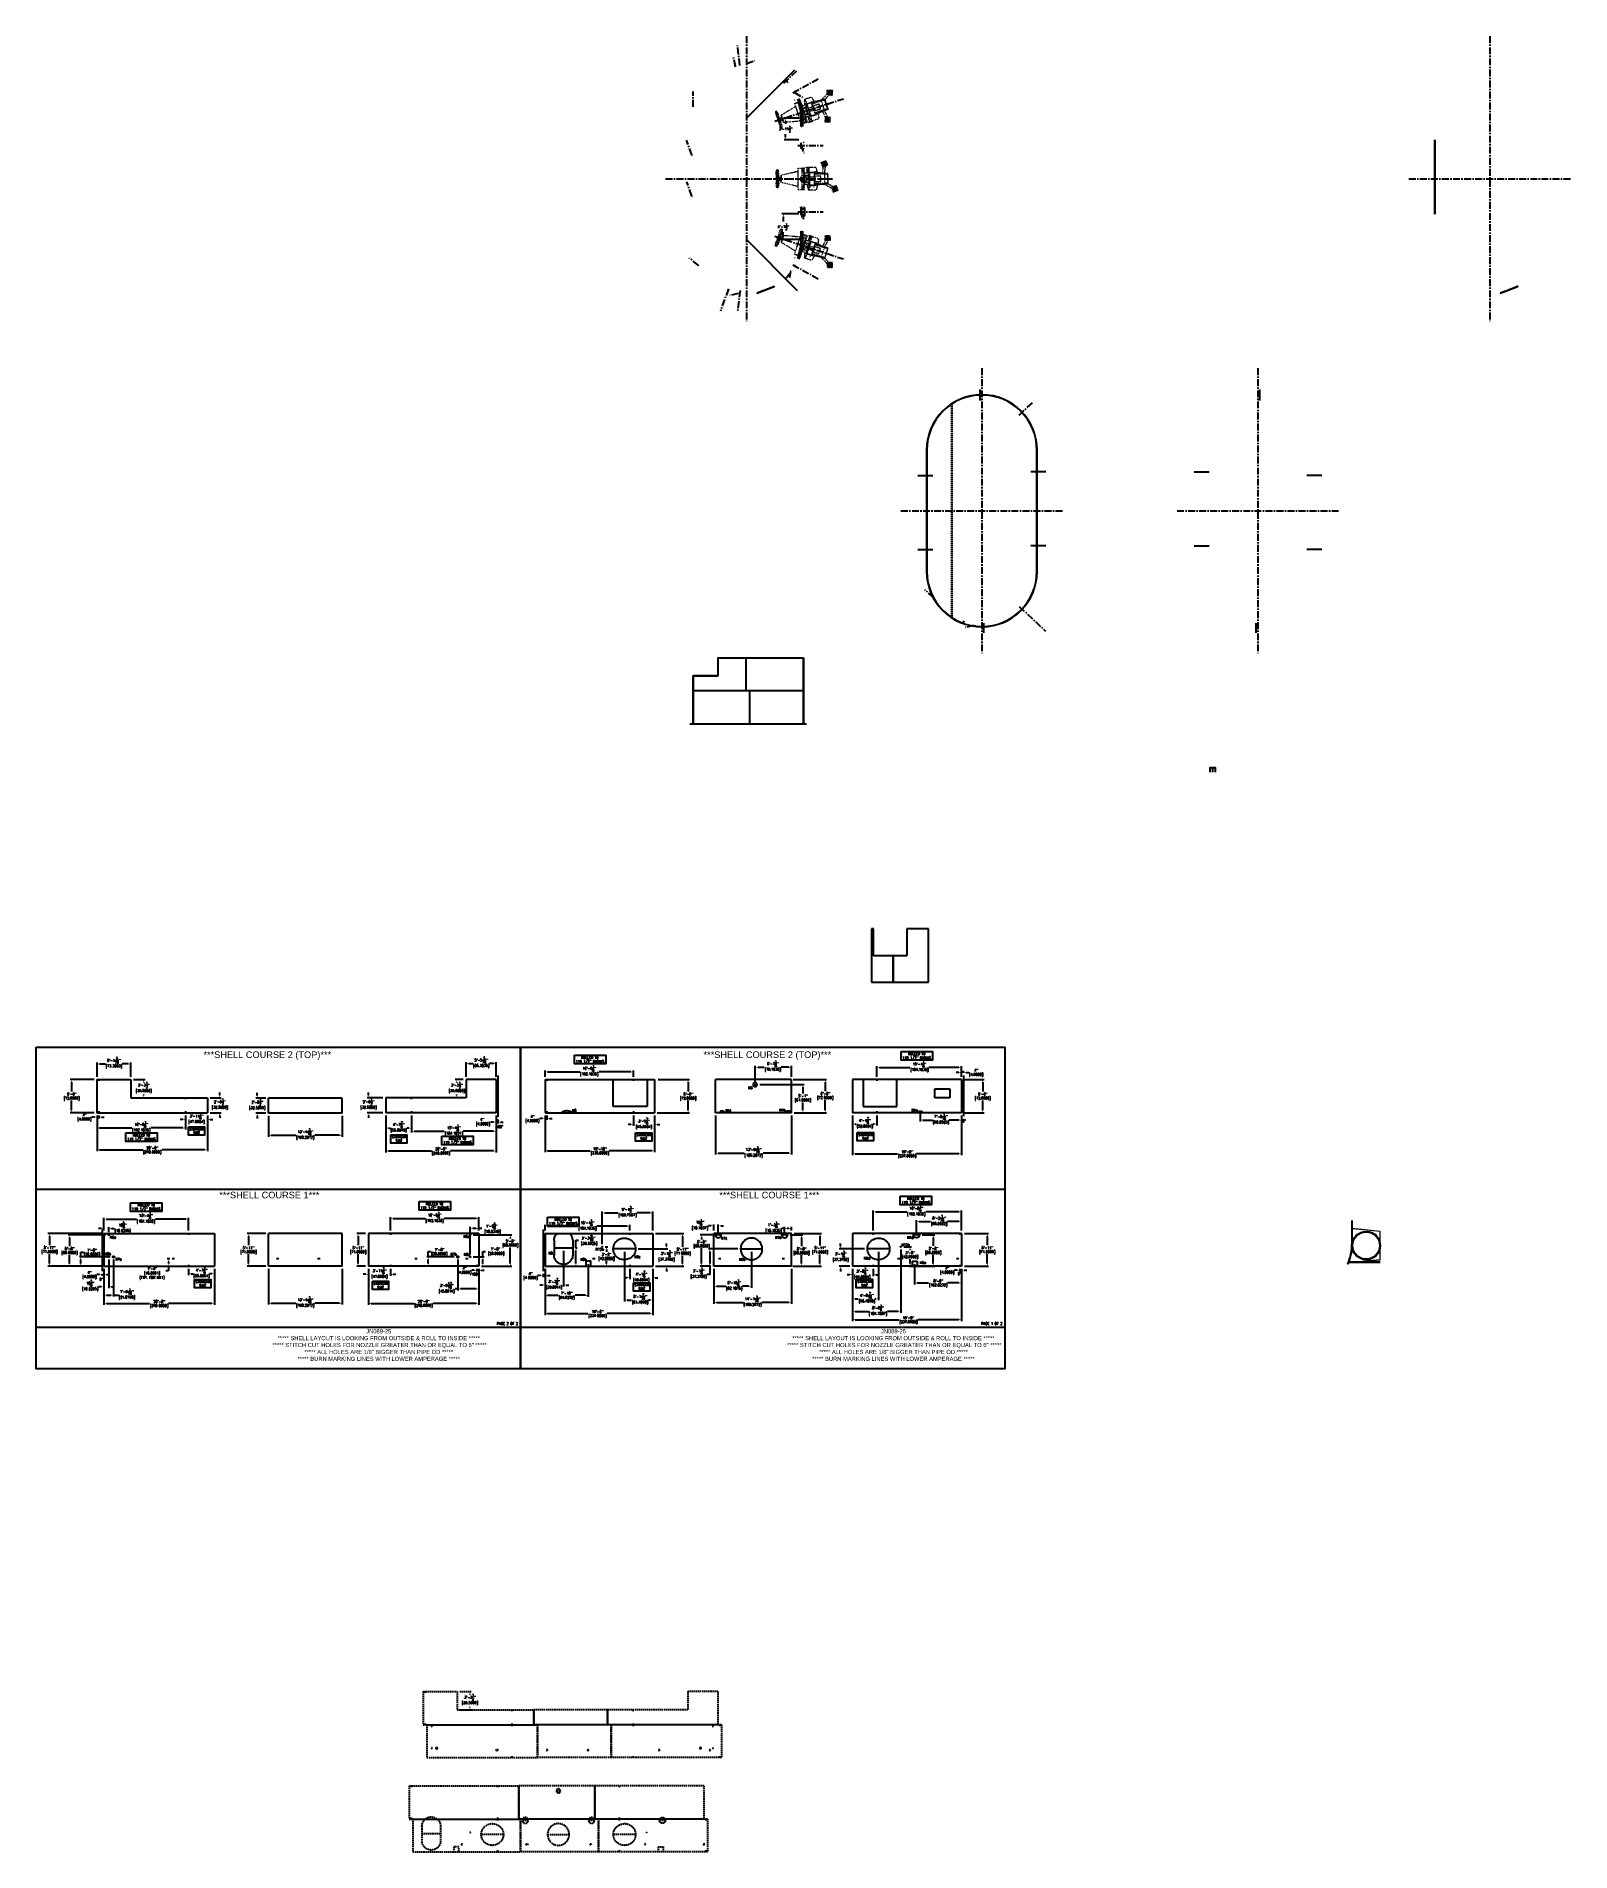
# Model space of a CAD drawing. Extents: x -970 to 14357, y -5073 to 1980.
# Drawn here: x -970 to 2364, y -1965 to 1980 of the extents above.
import ezdxf
from ezdxf.enums import TextEntityAlignment as Align

# ---------------------------------------------------------------- set-up
doc = ezdxf.new("R2010")
doc.units = 0
doc.header["$LTSCALE"] = 12
doc.header["$MEASUREMENT"] = 0
doc.header["$PDMODE"] = 33
doc.header["$PDSIZE"] = -0.5
for name, pattern in [('CENTER', [2, 1.25, -0.25, 0.25, -0.25]), ('HIDDEN', [0.375, 0.25, -0.125]), ('PHANTOM2', [1.25, 0.625, -0.125, 0.125, -0.125, 0.125, -0.125])]:
    doc.linetypes.add(name, pattern=pattern)
doc.layers.get('Defpoints').update_dxf_attribs({"linetype": 'CONTINUOUS'})
for name, color, linetype in [('1 PIPE', 7, 'CONTINUOUS'), ('10 PIPE', 7, 'CONTINUOUS'), ('12 PIPE', 7, 'CONTINUOUS'), ('12-150-RFSO', 14, 'CONTINUOUS'), ('3 PIPE', 7, 'CONTINUOUS'), ('3-4-THRDCPLG', 14, 'CONTINUOUS'), ('8 PIPE', 7, 'CONTINUOUS'), ('CENTER', 6, 'CENTER'), ('COVER', 3, 'CONTINUOUS'), ('DIM', 1, 'CONTINUOUS'), ('EXTERNALS', 3, 'CONTINUOUS'), ('MARKING', 11, 'CONTINUOUS'), ('NECK', 242, 'CONTINUOUS'), ('REPAD', 7, 'CONTINUOUS'), ('SHELL', 40, 'CONTINUOUS'), ('stack conn.', 191, 'CONTINUOUS'), ('TEXT', 4, 'CONTINUOUS')]:
    doc.layers.add(name, color=color, linetype=linetype)
for name, color, linetype, lineweight in [('AM_11', 92, 'PHANTOM2', 25), ('AM_3', 6, 'HIDDEN', 25), ('AM_7', 142, 'CENTER', 25), ('Equipment-AM_0', 7, 'CONTINUOUS', 50), ('Equipment-AM_11', 92, 'PHANTOM2', 25), ('Equipment-AM_2', 5, 'CONTINUOUS', 50), ('Equipment-AM_3', 6, 'HIDDEN', 25)]:
    doc.layers.add(name, color=color, linetype=linetype, lineweight=lineweight)
doc.styles.add('ROMANS', font='ROMANS.shx', dxfattribs={"width": 0.85, "height": 5.76})
doc.styles.get("Standard").update_dxf_attribs({"font": 'sanss___.ttf'})
doc.dimstyles.get("Standard").update_dxf_attribs({"dimtxt": 0.18, "dimasz": 0.18, "dimexe": 0.18, "dimexo": 0.0625, "dimgap": 0.09, "dimtad": 0, "dimtih": 1, "dimtoh": 1, "dimdec": 4, "dimzin": 0, "dimdsep": 46, "dimtxsty": 'Standard', "dimcen": 0.09, "dimadec": 0, "dimazin": 0, "dimtfac": 1, "dimtdec": 4, "dimtofl": 0, "dimtmove": 0, "dimatfit": 3, "dimfxl": 1, "dimtolj": 1, "dimtzin": 0, "dimarcsym": 0})

msp = doc.modelspace()

# ---------------------------------------------------------------- texts
at = {"layer": 'DIM', "style": 'ROMANS', "width": 0.85}
for s, p in [('ROLLED TO', (232.77802, -239.14641)), ('119 1/2" RADIUS', (942.94826, -239.6485)), ('ROLLED TO', (942.94826, -231.01684)), ('119 1/2" RADIUS', (232.77802, -247.77807)), ('N3', (581.61008, -304.96266)), ('N8', (198.87732, -354.08963)), ('N1c', (533.78361, -354.28424)), ('N1b', (651.12177, -353.3347)), ('N1a', (938.53798, -353.62816)), ('STRAIGHT', (-621.63528, -394.64317)), ('180%%D', (36.46306, -389.60556)), ('0%%D', (1045.98259, -376.91663)), ('119 1/2" RADIUS', (-741.79419, -416.47374)), ('ROLLED TO', (-741.79419, -407.84208)), ('SIDE', (-621.63528, -403.27482)), ('STRAIGHT', (-181.74761, -411.7213)), ('SIDE', (-181.74761, -420.35296)), ('119 1/2" RADIUS', (-55.02261, -423.83617)), ('ROLLED TO', (-55.02261, -415.20451)), ('STRAIGHT', (350.0326, -407.42651)), ('SIDE', (350.0326, -416.05817)), ('STRAIGHT', (831.86763, -407.20069)), ('SIDE', (831.86763, -415.83235)), ('119 1/2" RADIUS', (940.99865, -554.21603)), ('ROLLED TO', (940.99865, -545.58437)), ('119 1/2" RADIUS', (-731.38466, -568.34229)), ('ROLLED TO', (-731.38466, -559.71063)), ('119 1/2" RADIUS', (-104.69068, -565.90818)), ('ROLLED TO', (-104.69068, -557.27652)), ('ROLLED TO', (174.76649, -591.0764)), ('N6a', (-803.68851, -629.83564)), ('N6c', (-35.02104, -628.08438)), ('119 1/2" RADIUS', (174.76649, -599.70806)), ('N1c', (524.79283, -631.53742)), ('N1b', (642.13099, -630.58788)), ('N1a', (929.23512, -630.20147)), ('N6b', (-814.72232, -666.16613)), ('N7b', (-63.27597, -666.69259)), ('N6d', (-34.25293, -667.08294)), ('N8', (147.62636, -664.54058)), ('N12b', (254.0554, -656.06023)), ('N9c', (336.38385, -672.4665)), ('N12a', (918.89983, -646.17143)), ('N7a', (-791.63915, -677.34866)), ('180%%D', (-16.18174, -710.34268)), ('N5b', (218.74279, -677.86895)), ('N9b', (563.65023, -678.04741)), ('N9a', (835.07126, -675.4684)), ('N5a', (956.33541, -685.04074)), ('0%%D', (1035.69925, -709.06789)), ('0%%D', (-829.11279, -721.34632)), ('STRAIGHT', (-608.17278, -726.61657)), ('SIDE', (-608.17278, -735.24823)), ('STRAIGHT', (-221.60808, -730.1486)), ('SIDE', (-221.60808, -738.78026)), ('STRAIGHT', (345.7708, -733.38787)), ('SIDE', (345.7708, -742.01953)), ('STRAIGHT', (829.78096, -725.94213)), ('SIDE', (829.78096, -734.57379)), ('PAGE 2 OF 2', (53.74132, -817.49194)), ('PAGE 1 OF 2', (1106.19301, -817.49194))]:
    msp.add_text(s, height=5.76, dxfattribs=at).set_placement(p, align=Align.MIDDLE_CENTER)
at = {"layer": 'TEXT'}
for s, p in [('***SHELL COURSE 2 (TOP)***', (-468.09004, -233.16564)), ('***SHELL COURSE 2 (TOP)***', (618.5474, -233.16564)), ('***SHELL COURSE 1***', (-463.72026, -538.10948)), ('***SHELL COURSE 1***', (622.91718, -538.10948))]:
    msp.add_text(s, height=14.2987107, dxfattribs=at).set_placement(p, align=Align.MIDDLE_CENTER)
at = {"layer": 'TEXT', "char_height": 8.9896678, "attachment_point": 4}
for insert in [(-462.23463, -864.07093), (656.20493, -864.07093)]:
    msp.add_mtext('\\pxqc;JN089-25\\P***** SHELL LAYOUT IS LOOKING FROM OUTSIDE & ROLL TO INSIDE *****\\P ***** STITCH CUT HOLES FOR NOZZLE GREATER THAN OR EQUAL TO 6" ***** \\P***** ALL HOLES ARE 1/8" BIGGER THAN PIPE OD *****\\P***** BURN MARKING LINES WITH LOWER AMPERAGE *****', dxfattribs=dict(at, insert=insert))

# ---------------------------------------------------------------- blocks, each defined once
blk = doc.blocks.new('A$C0cc3ad11')
at = {"layer": 'CENTER'}
for p, q in [((4, 574.8), (4, -44.4)), ((-171.8, 265.2), (179.8, 265.2))]:
    blk.add_line(p, q, dxfattribs=at)
blk = doc.blocks.new('A$C7ebe031c')
at = {"layer": 'CENTER'}
for p, q in [((-4, 574.8), (-4, -44.4)), ((-179.8, 265.2), (171.8, 265.2))]:
    blk.add_line(p, q, dxfattribs=at)
blk = doc.blocks.new('*D310')
at = {"layer": 'COVER', "color": 0, "lineweight": -2, "transparency": 16777216}
for p, q in [((686.8, 1802), (655.3, 1802)), ((658.3, 1796.2), (658.3, 1789.7)), ((686.8, 1754.5), (655.3, 1754.5)), ((658.3, 1760.2), (658.3, 1766.7))]:
    blk.add_line(p, q, dxfattribs=at)
at = {"layer": 'COVER', "color": 0, "transparency": 16777216}
for points in [[(657.3, 1796.2), (659.2, 1796.2), (658.3, 1802)], [(657.3, 1760.2), (659.2, 1760.2), (658.3, 1754.5)]]:
    blk.add_solid(points, dxfattribs=at)
at = {"layer": 'Defpoints', "color": 0, "transparency": 16777216}
for p in [(692.8, 1802, 72), (658.3, 1754.5), (692.8, 1754.5, 72)]:
    blk.add_point(p, dxfattribs=at)
at = {"layer": 'COVER', "color": 0, "transparency": 16777216, "insert": (658.3, 1778.2), "char_height": 5.76, "attachment_point": 5, "style": 'ROMANS'}
blk.add_mtext('\\A1;3\'-11{\\H1x;\\S1/2;}"', dxfattribs=at)
blk = doc.blocks.new('*D311')
at = {"layer": 'COVER', "color": 0, "lineweight": -2, "transparency": 16777216}
for p, q in [((686.8, 1593.5), (650.2, 1593.5)), ((653.2, 1587.7), (653.2, 1577.2)), ((653.2, 1543.7), (653.2, 1554.2)), ((686.8, 1538), (650.2, 1538))]:
    blk.add_line(p, q, dxfattribs=at)
at = {"layer": 'COVER', "color": 0, "transparency": 16777216}
for points in [[(652.2, 1587.7), (654.2, 1587.7), (653.2, 1593.5)], [(652.2, 1543.7), (654.2, 1543.7), (653.2, 1538)]]:
    blk.add_solid(points, dxfattribs=at)
at = {"layer": 'Defpoints', "color": 0, "transparency": 16777216}
for p in [(653.2, 1593.5), (692.8, 1593.5), (692.8, 1538)]:
    blk.add_point(p, dxfattribs=at)
at = {"layer": 'COVER', "color": 0, "transparency": 16777216, "insert": (653.2, 1565.7), "char_height": 5.76, "attachment_point": 5, "style": 'ROMANS'}
blk.add_mtext('\\A1;4\'-7{\\H1x;\\S1/2;}"', dxfattribs=at)
blk = doc.blocks.new('*D312')
at = {"layer": 'Defpoints', "color": 0, "transparency": 16777216}
for p in [(1044.6, -271.5), (1040.6, -287.2), (1044.6, -278.4)]:
    blk.add_point(p, dxfattribs=at)
at = {"layer": 'DIM', "color": 0, "lineweight": -2, "transparency": 16777216}
for p, q in [((1034.9, -271.5), (1029.1, -271.5)), ((1040.6, -281.2), (1040.6, -268.5)), ((1044.6, -272.4), (1044.6, -268.5)), ((1050.4, -271.5), (1056.1, -271.5))]:
    blk.add_line(p, q, dxfattribs=at)
at = {"layer": 'DIM', "color": 0, "transparency": 16777216}
for points in [[(1034.9, -270.6), (1034.9, -272.5), (1040.6, -271.5)], [(1050.4, -270.6), (1050.4, -272.5), (1044.6, -271.5)]]:
    blk.add_solid(points, dxfattribs=at)
at = {"layer": 'DIM', "color": 0, "transparency": 16777216, "char_height": 5.76, "attachment_point": 5, "style": 'ROMANS'}
for s, insert in [('\\A1;[4.0000]', (1072.1, -276.9)), ('\\A1;4"', (1072.1, -267.1))]:
    blk.add_mtext(s, dxfattribs=dict(at, insert=insert))
blk = doc.blocks.new('*D313')
at = {"layer": 'Defpoints', "color": 0, "transparency": 16777216}
for p in [(1036.6, -692.5), (1036.6, -701.3), (1040.6, -692.5)]:
    blk.add_point(p, dxfattribs=at)
at = {"layer": 'DIM', "color": 0, "lineweight": -2, "transparency": 16777216}
for p, q in [((1030.9, -701.3), (1025.1, -701.3)), ((1036.6, -698.5), (1036.6, -704.3)), ((1040.6, -698.5), (1040.6, -704.3)), ((1046.4, -701.3), (1052.1, -701.3))]:
    blk.add_line(p, q, dxfattribs=at)
at = {"layer": 'DIM', "color": 0, "transparency": 16777216}
for points in [[(1030.9, -700.4), (1030.9, -702.3), (1036.6, -701.3)], [(1046.4, -700.4), (1046.4, -702.3), (1040.6, -701.3)]]:
    blk.add_solid(points, dxfattribs=at)
at = {"layer": 'DIM', "color": 0, "transparency": 16777216, "char_height": 5.76, "attachment_point": 5, "style": 'ROMANS'}
for s, insert in [('\\A1;[4.0000]', (1009.1, -706.7)), ('\\A1;4"', (1009.1, -697))]:
    blk.add_mtext(s, dxfattribs=dict(at, insert=insert))
blk = doc.blocks.new('*D314')
at = {"layer": 'Defpoints', "color": 0, "transparency": 16777216}
for p in [(803.6, -692.5), (848.5, -692.5), (848.5, -711.2)]:
    blk.add_point(p, dxfattribs=at)
at = {"layer": 'DIM', "color": 0, "lineweight": -2, "transparency": 16777216}
for p, q in [((803.6, -698.5), (803.6, -714.2)), ((848.5, -698.5), (848.5, -714.2)), ((797.9, -711.2), (792.1, -711.2)), ((854.3, -711.2), (860, -711.2))]:
    blk.add_line(p, q, dxfattribs=at)
at = {"layer": 'DIM', "color": 0, "transparency": 16777216}
for points in [[(797.9, -710.2), (797.9, -712.1), (803.6, -711.2)], [(854.3, -710.2), (854.3, -712.1), (848.5, -711.2)]]:
    blk.add_solid(points, dxfattribs=at)
at = {"layer": 'DIM', "color": 0, "transparency": 16777216, "char_height": 5.76, "attachment_point": 5, "style": 'ROMANS'}
for s, insert in [('\\A1;3\'-8{\\H1x;\\S7/8;}"', (824.6, -703.5)), ('\\A1;[44.8964]', (824.6, -716.5))]:
    blk.add_mtext(s, dxfattribs=dict(at, insert=insert))
blk = doc.blocks.new('*D315')
at = {"layer": 'Defpoints', "color": 0, "transparency": 16777216}
for p in [(803.6, -692.5), (1040.6, -692.5), (1040.6, -809)]:
    blk.add_point(p, dxfattribs=at)
at = {"layer": 'DIM', "color": 0, "lineweight": -2, "transparency": 16777216}
for p, q in [((803.6, -698.5), (803.6, -812)), ((1040.6, -698.5), (1040.6, -812)), ((809.4, -809), (904.2, -809)), ((1034.9, -809), (945.5, -809))]:
    blk.add_line(p, q, dxfattribs=at)
at = {"layer": 'DIM', "color": 0, "transparency": 16777216}
for points in [[(809.4, -808), (809.4, -809.9), (803.6, -809)], [(1034.9, -808), (1034.9, -809.9), (1040.6, -809)]]:
    blk.add_solid(points, dxfattribs=at)
at = {"layer": 'DIM', "color": 0, "transparency": 16777216, "char_height": 5.76, "attachment_point": 5, "style": 'ROMANS'}
for s, insert in [('\\A1;[237.0000]', (924.9, -814.3)), ('\\A1;19\'-9"', (924.9, -804.6))]:
    blk.add_mtext(s, dxfattribs=dict(at, insert=insert))
blk = doc.blocks.new('*D316')
at = {"layer": 'Defpoints', "color": 0, "transparency": 16777216}
for p in [(501.9, -692.5), (671.1, -692.5), (671.1, -771.4)]:
    blk.add_point(p, dxfattribs=at)
at = {"layer": 'DIM', "color": 0, "lineweight": -2, "transparency": 16777216}
for p, q in [((501.9, -698.5), (501.9, -774.4)), ((671.1, -698.5), (671.1, -774.4)), ((507.7, -771.4), (565.8, -771.4)), ((665.3, -771.4), (607.2, -771.4))]:
    blk.add_line(p, q, dxfattribs=at)
at = {"layer": 'DIM', "color": 0, "transparency": 16777216}
for points in [[(507.7, -770.5), (507.7, -772.4), (501.9, -771.4)], [(665.3, -770.5), (665.3, -772.4), (671.1, -771.4)]]:
    blk.add_solid(points, dxfattribs=at)
at = {"layer": 'DIM', "color": 0, "transparency": 16777216, "char_height": 5.76, "attachment_point": 5, "style": 'ROMANS'}
for s, insert in [('\\A1;[169.2072]', (586.5, -776.8)), ('\\A1;14\'-1{\\H1x;\\S3/16;}"', (586.5, -763.7))]:
    blk.add_mtext(s, dxfattribs=dict(at, insert=insert))
blk = doc.blocks.new('*D317')
at = {"layer": 'Defpoints', "color": 0, "transparency": 16777216}
for p in [(319.5, -692.5), (369.4, -692.5), (319.5, -717.7)]:
    blk.add_point(p, dxfattribs=at)
at = {"layer": 'DIM', "color": 0, "lineweight": -2, "transparency": 16777216}
for p, q in [((319.5, -698.5), (319.5, -720.7)), ((369.4, -698.5), (369.4, -720.7)), ((313.7, -717.7), (308, -717.7)), ((375.1, -717.7), (380.9, -717.7))]:
    blk.add_line(p, q, dxfattribs=at)
at = {"layer": 'DIM', "color": 0, "transparency": 16777216}
for points in [[(313.7, -716.7), (313.7, -718.6), (319.5, -717.7)], [(375.1, -716.7), (375.1, -718.6), (369.4, -717.7)]]:
    blk.add_solid(points, dxfattribs=at)
at = {"layer": 'DIM', "color": 0, "transparency": 16777216, "char_height": 5.76, "attachment_point": 5, "style": 'ROMANS'}
for s, insert in [('\\A1;4\'-1{\\H1x;\\S7/8;}"', (344.4, -710)), ('\\A1;[49.8964]', (344.4, -723))]:
    blk.add_mtext(s, dxfattribs=dict(at, insert=insert))
blk = doc.blocks.new('*D318')
at = {"layer": 'Defpoints', "color": 0, "transparency": 16777216}
for p in [(131.4, -703.6), (135.4, -692.5), (131.4, -713.2)]:
    blk.add_point(p, dxfattribs=at)
at = {"layer": 'DIM', "color": 0, "lineweight": -2, "transparency": 16777216}
for p, q in [((131.4, -709.6), (131.4, -716.2)), ((135.4, -698.5), (135.4, -716.2)), ((125.6, -713.2), (119.9, -713.2)), ((141.1, -713.2), (146.9, -713.2))]:
    blk.add_line(p, q, dxfattribs=at)
at = {"layer": 'DIM', "color": 0, "transparency": 16777216}
for points in [[(125.6, -712.2), (125.6, -714.1), (131.4, -713.2)], [(141.1, -712.2), (141.1, -714.1), (135.4, -713.2)]]:
    blk.add_solid(points, dxfattribs=at)
at = {"layer": 'DIM', "color": 0, "transparency": 16777216, "char_height": 5.76, "attachment_point": 5, "style": 'ROMANS'}
for s, insert in [('\\A1;4"', (103.9, -708.8)), ('\\A1;[4.0000]', (103.9, -718.5))]:
    blk.add_mtext(s, dxfattribs=dict(at, insert=insert))
blk = doc.blocks.new('*D319')
at = {"layer": 'Defpoints', "color": 0, "transparency": 16777216}
for p in [(135.4, -692.5), (369.4, -692.5), (369.4, -795.8)]:
    blk.add_point(p, dxfattribs=at)
at = {"layer": 'DIM', "color": 0, "lineweight": -2, "transparency": 16777216}
for p, q in [((135.4, -698.5), (135.4, -798.8)), ((369.4, -698.5), (369.4, -798.8)), ((141.1, -795.8), (228.8, -795.8)), ((363.6, -795.8), (270.1, -795.8))]:
    blk.add_line(p, q, dxfattribs=at)
at = {"layer": 'DIM', "color": 0, "transparency": 16777216}
for points in [[(141.1, -794.8), (141.1, -796.7), (135.4, -795.8)], [(363.6, -794.8), (363.6, -796.7), (369.4, -795.8)]]:
    blk.add_solid(points, dxfattribs=at)
at = {"layer": 'DIM', "color": 0, "transparency": 16777216, "char_height": 5.76, "attachment_point": 5, "style": 'ROMANS'}
for s, insert in [('\\A1;19\'-6"', (249.5, -791.4)), ('\\A1;[234.0000]', (249.5, -801.1))]:
    blk.add_mtext(s, dxfattribs=dict(at, insert=insert))
blk = doc.blocks.new('*D320')
at = {"layer": 'Defpoints', "color": 0, "transparency": 16777216}
for p in [(-248.4, -692.5), (-200.5, -692.5), (-200.5, -710.4)]:
    blk.add_point(p, dxfattribs=at)
at = {"layer": 'DIM', "color": 0, "lineweight": -2, "transparency": 16777216}
for p, q in [((-248.4, -698.5), (-248.4, -713.4)), ((-200.5, -698.5), (-200.5, -713.4)), ((-254.2, -710.4), (-259.9, -710.4)), ((-194.8, -710.4), (-189, -710.4))]:
    blk.add_line(p, q, dxfattribs=at)
at = {"layer": 'DIM', "color": 0, "transparency": 16777216}
for points in [[(-254.2, -709.5), (-254.2, -711.4), (-248.4, -710.4)], [(-194.8, -709.5), (-194.8, -711.4), (-200.5, -710.4)]]:
    blk.add_solid(points, dxfattribs=at)
at = {"layer": 'DIM', "color": 0, "transparency": 16777216, "char_height": 5.76, "attachment_point": 5, "style": 'ROMANS'}
for s, insert in [('\\A1;3\'-11{\\H1x;\\S7/8;}"', (-224.5, -702.8)), ('\\A1;[47.8964]', (-224.5, -715.8))]:
    blk.add_mtext(s, dxfattribs=dict(at, insert=insert))
blk = doc.blocks.new('*D321')
at = {"layer": 'Defpoints', "color": 0, "transparency": 16777216}
for p in [(-12.4, -692.5), (-12.4, -701.6), (-8.4, -692.5)]:
    blk.add_point(p, dxfattribs=at)
at = {"layer": 'DIM', "color": 0, "lineweight": -2, "transparency": 16777216}
for p, q in [((-18.2, -701.6), (-23.9, -701.6)), ((-12.4, -698.5), (-12.4, -704.6)), ((-8.4, -698.5), (-8.4, -704.6)), ((-2.7, -701.6), (3.1, -701.6))]:
    blk.add_line(p, q, dxfattribs=at)
at = {"layer": 'DIM', "color": 0, "transparency": 16777216}
for points in [[(-18.2, -700.7), (-18.2, -702.6), (-12.4, -701.6)], [(-2.7, -700.7), (-2.7, -702.6), (-8.4, -701.6)]]:
    blk.add_solid(points, dxfattribs=at)
at = {"layer": 'DIM', "color": 0, "transparency": 16777216, "char_height": 5.76, "attachment_point": 5, "style": 'ROMANS'}
for s, insert in [('\\A1;[4.0000]', (-39.9, -707)), ('\\A1;4"', (-39.9, -697.3))]:
    blk.add_mtext(s, dxfattribs=dict(at, insert=insert))
blk = doc.blocks.new('*D322')
at = {"layer": 'Defpoints', "color": 0, "transparency": 16777216}
for p in [(-248.4, -692.5), (-8.4, -692.5), (-248.4, -773.6)]:
    blk.add_point(p, dxfattribs=at)
at = {"layer": 'DIM', "color": 0, "lineweight": -2, "transparency": 16777216}
for p, q in [((-248.4, -698.5), (-248.4, -776.6)), ((-8.4, -698.5), (-8.4, -776.6)), ((-242.7, -773.6), (-149.1, -773.6)), ((-14.2, -773.6), (-107.8, -773.6))]:
    blk.add_line(p, q, dxfattribs=at)
at = {"layer": 'DIM', "color": 0, "transparency": 16777216}
for points in [[(-242.7, -772.6), (-242.7, -774.5), (-248.4, -773.6)], [(-14.2, -772.6), (-14.2, -774.5), (-8.4, -773.6)]]:
    blk.add_solid(points, dxfattribs=at)
at = {"layer": 'DIM', "color": 0, "transparency": 16777216, "char_height": 5.76, "attachment_point": 5, "style": 'ROMANS'}
for s, insert in [('\\A1;[240.0000]', (-128.4, -778.9)), ('\\A1;20\'-0"', (-128.4, -769.2))]:
    blk.add_mtext(s, dxfattribs=dict(at, insert=insert))
blk = doc.blocks.new('*D323')
at = {"layer": 'Defpoints', "color": 0, "transparency": 16777216}
for p in [(-465.6, -692.5), (-305.4, -692.5), (-465.6, -773.3)]:
    blk.add_point(p, dxfattribs=at)
at = {"layer": 'DIM', "color": 0, "lineweight": -2, "transparency": 16777216}
for p, q in [((-465.6, -698.5), (-465.6, -776.3)), ((-305.4, -698.5), (-305.4, -776.3)), ((-459.9, -773.3), (-406.2, -773.3)), ((-311.2, -773.3), (-364.9, -773.3))]:
    blk.add_line(p, q, dxfattribs=at)
at = {"layer": 'DIM', "color": 0, "transparency": 16777216}
for points in [[(-459.9, -772.4), (-459.9, -774.3), (-465.6, -773.3)], [(-311.2, -772.4), (-311.2, -774.3), (-305.4, -773.3)]]:
    blk.add_solid(points, dxfattribs=at)
at = {"layer": 'DIM', "color": 0, "transparency": 16777216, "char_height": 5.76, "attachment_point": 5, "style": 'ROMANS'}
for s, insert in [('\\A1;[160.2072]', (-385.5, -778.7)), ('\\A1;13\'-4{\\H1x;\\S3/16;}"', (-385.5, -765.7))]:
    blk.add_mtext(s, dxfattribs=dict(at, insert=insert))
blk = doc.blocks.new('*D324')
at = {"layer": 'Defpoints', "color": 0, "transparency": 16777216}
for p in [(-827.1, -703.6), (-823.1, -692.5), (-827.1, -710.9)]:
    blk.add_point(p, dxfattribs=at)
at = {"layer": 'DIM', "color": 0, "lineweight": -2, "transparency": 16777216}
for p, q in [((-827.1, -709.6), (-827.1, -713.9)), ((-823.1, -698.5), (-823.1, -713.9)), ((-832.9, -710.9), (-838.6, -710.9)), ((-817.4, -710.9), (-811.6, -710.9))]:
    blk.add_line(p, q, dxfattribs=at)
at = {"layer": 'DIM', "color": 0, "transparency": 16777216}
for points in [[(-832.9, -710), (-832.9, -711.9), (-827.1, -710.9)], [(-817.4, -710), (-817.4, -711.9), (-823.1, -710.9)]]:
    blk.add_solid(points, dxfattribs=at)
at = {"layer": 'DIM', "color": 0, "transparency": 16777216, "char_height": 5.76, "attachment_point": 5, "style": 'ROMANS'}
for s, insert in [('\\A1;4"', (-854.6, -706.5)), ('\\A1;[4.0000]', (-854.6, -716.3))]:
    blk.add_mtext(s, dxfattribs=dict(at, insert=insert))
blk = doc.blocks.new('*D325')
at = {"layer": 'Defpoints', "color": 0, "transparency": 16777216}
for p in [(-639, -692.5), (-583.1, -692.5), (-583.1, -709.1)]:
    blk.add_point(p, dxfattribs=at)
at = {"layer": 'DIM', "color": 0, "lineweight": -2, "transparency": 16777216}
for p, q in [((-639, -698.5), (-639, -712.1)), ((-633.2, -709.1), (-629.4, -709.1)), ((-588.9, -709.1), (-592.7, -709.1)), ((-583.1, -698.5), (-583.1, -712.1))]:
    blk.add_line(p, q, dxfattribs=at)
at = {"layer": 'DIM', "color": 0, "transparency": 16777216}
for points in [[(-633.2, -708.1), (-633.2, -710), (-639, -709.1)], [(-588.9, -708.1), (-588.9, -710), (-583.1, -709.1)]]:
    blk.add_solid(points, dxfattribs=at)
at = {"layer": 'DIM', "color": 0, "transparency": 16777216, "char_height": 5.76, "attachment_point": 5, "style": 'ROMANS'}
for s, insert in [('\\A1;[55.8964]', (-611.1, -714.4)), ('\\A1;4\'-7{\\H1x;\\S7/8;}"', (-611.1, -701.4))]:
    blk.add_mtext(s, dxfattribs=dict(at, insert=insert))
blk = doc.blocks.new('*D326')
at = {"layer": 'Defpoints', "color": 0, "transparency": 16777216}
for p in [(-823.1, -692.5), (-583.1, -692.5), (-823.1, -773.9)]:
    blk.add_point(p, dxfattribs=at)
at = {"layer": 'DIM', "color": 0, "lineweight": -2, "transparency": 16777216}
for p, q in [((-823.1, -698.5), (-823.1, -776.9)), ((-583.1, -698.5), (-583.1, -776.9)), ((-817.4, -773.9), (-723.8, -773.9)), ((-588.9, -773.9), (-682.5, -773.9))]:
    blk.add_line(p, q, dxfattribs=at)
at = {"layer": 'DIM', "color": 0, "transparency": 16777216}
for points in [[(-817.4, -773), (-817.4, -774.9), (-823.1, -773.9)], [(-588.9, -773), (-588.9, -774.9), (-583.1, -773.9)]]:
    blk.add_solid(points, dxfattribs=at)
at = {"layer": 'DIM', "color": 0, "transparency": 16777216, "char_height": 5.76, "attachment_point": 5, "style": 'ROMANS'}
for s, insert in [('\\A1;[240.0000]', (-703.1, -779.3)), ('\\A1;20\'-0"', (-703.1, -769.5))]:
    blk.add_mtext(s, dxfattribs=dict(at, insert=insert))
blk = doc.blocks.new('*D327')
at = {"layer": 'Defpoints', "color": 0, "transparency": 16777216}
for p in [(-838.1, -359.2), (-838.1, -368.6), (-834.1, -359.2)]:
    blk.add_point(p, dxfattribs=at)
at = {"layer": 'DIM', "color": 0, "lineweight": -2, "transparency": 16777216}
for p, q in [((-843.9, -368.6), (-849.7, -368.6)), ((-838.1, -365.2), (-838.1, -371.6)), ((-834.1, -365.2), (-834.1, -371.6)), ((-828.4, -368.6), (-822.6, -368.6))]:
    blk.add_line(p, q, dxfattribs=at)
at = {"layer": 'DIM', "color": 0, "transparency": 16777216}
for points in [[(-843.9, -367.6), (-843.9, -369.5), (-838.1, -368.6)], [(-828.4, -367.6), (-828.4, -369.5), (-834.1, -368.6)]]:
    blk.add_solid(points, dxfattribs=at)
at = {"layer": 'DIM', "color": 0, "transparency": 16777216, "char_height": 5.76, "attachment_point": 5, "style": 'ROMANS'}
for s, insert in [('\\A1;[4.0000]', (-865.7, -373.9)), ('\\A1;4"', (-865.7, -364.2))]:
    blk.add_mtext(s, dxfattribs=dict(at, insert=insert))
blk = doc.blocks.new('*D328')
at = {"layer": 'Defpoints', "color": 0, "transparency": 16777216}
for p in [(-646, -359.2), (-598.1, -359.2), (-598.1, -374.3)]:
    blk.add_point(p, dxfattribs=at)
at = {"layer": 'DIM', "color": 0, "lineweight": -2, "transparency": 16777216}
for p, q in [((-651.8, -374.3), (-657.6, -374.3)), ((-646, -365.2), (-646, -377.3)), ((-598.1, -365.2), (-598.1, -377.3)), ((-592.4, -374.3), (-586.6, -374.3))]:
    blk.add_line(p, q, dxfattribs=at)
at = {"layer": 'DIM', "color": 0, "transparency": 16777216}
for points in [[(-651.8, -373.3), (-651.8, -375.2), (-646, -374.3)], [(-592.4, -373.3), (-592.4, -375.2), (-598.1, -374.3)]]:
    blk.add_solid(points, dxfattribs=at)
at = {"layer": 'DIM', "color": 0, "transparency": 16777216, "char_height": 5.76, "attachment_point": 5, "style": 'ROMANS'}
for s, insert in [('\\A1;[47.8964]', (-621.9, -379.6)), ('\\A1;3\'-11{\\H1x;\\S7/8;}"', (-621.9, -366.6))]:
    blk.add_mtext(s, dxfattribs=dict(at, insert=insert))
blk = doc.blocks.new('*D329')
at = {"layer": 'Defpoints', "color": 0, "transparency": 16777216}
for p in [(-764.8, -287.2), (-736.7, -287.2), (-764.8, -326.7)]:
    blk.add_point(p, dxfattribs=at)
at = {"layer": 'DIM', "color": 0, "lineweight": -2, "transparency": 16777216}
for p, q in [((-758.8, -287.2), (-733.7, -287.2)), ((-736.7, -293), (-736.7, -293.9)), ((-758.8, -326.7), (-733.7, -326.7)), ((-736.7, -320.9), (-736.7, -320))]:
    blk.add_line(p, q, dxfattribs=at)
at = {"layer": 'DIM', "color": 0, "transparency": 16777216}
for points in [[(-737.7, -293), (-735.8, -293), (-736.7, -287.2)], [(-737.7, -320.9), (-735.8, -320.9), (-736.7, -326.7)]]:
    blk.add_solid(points, dxfattribs=at)
at = {"layer": 'DIM', "color": 0, "transparency": 16777216, "char_height": 5.76, "attachment_point": 5, "style": 'ROMANS'}
for s, insert in [('\\A1;[39.5000]', (-736.7, -312.3)), ('\\A1;3\'-3{\\H1x;\\S1/2;}"', (-736.7, -299.3))]:
    blk.add_mtext(s, dxfattribs=dict(at, insert=insert))
blk = doc.blocks.new('*D330')
at = {"layer": 'Defpoints', "color": 0, "transparency": 16777216}
for p in [(-838.1, -359.2), (-598.1, -359.2), (-598.1, -439.9)]:
    blk.add_point(p, dxfattribs=at)
at = {"layer": 'DIM', "color": 0, "lineweight": -2, "transparency": 16777216}
for p, q in [((-838.1, -365.2), (-838.1, -442.9)), ((-598.1, -365.2), (-598.1, -442.9)), ((-832.4, -439.9), (-738.8, -439.9)), ((-603.9, -439.9), (-697.5, -439.9))]:
    blk.add_line(p, q, dxfattribs=at)
at = {"layer": 'DIM', "color": 0, "transparency": 16777216}
for points in [[(-832.4, -438.9), (-832.4, -440.8), (-838.1, -439.9)], [(-603.9, -438.9), (-603.9, -440.8), (-598.1, -439.9)]]:
    blk.add_solid(points, dxfattribs=at)
at = {"layer": 'DIM', "color": 0, "transparency": 16777216, "char_height": 5.76, "attachment_point": 5, "style": 'ROMANS'}
for s, insert in [('\\A1;20\'-0"', (-718.1, -435.5)), ('\\A1;[240.0000]', (-718.1, -445.2))]:
    blk.add_mtext(s, dxfattribs=dict(at, insert=insert))
blk = doc.blocks.new('*D331')
at = {"layer": 'Defpoints', "color": 0, "transparency": 16777216}
for p in [(-465.6, -360.2), (-305.4, -360.2), (-465.6, -408.3)]:
    blk.add_point(p, dxfattribs=at)
at = {"layer": 'DIM', "color": 0, "lineweight": -2, "transparency": 16777216}
for p, q in [((-465.6, -366.2), (-465.6, -411.3)), ((-305.4, -366.2), (-305.4, -411.3)), ((-459.9, -408.3), (-406.2, -408.3)), ((-311.2, -408.3), (-364.9, -408.3))]:
    blk.add_line(p, q, dxfattribs=at)
at = {"layer": 'DIM', "color": 0, "transparency": 16777216}
for points in [[(-459.9, -407.3), (-459.9, -409.2), (-465.6, -408.3)], [(-311.2, -407.3), (-311.2, -409.2), (-305.4, -408.3)]]:
    blk.add_solid(points, dxfattribs=at)
at = {"layer": 'DIM', "color": 0, "transparency": 16777216, "char_height": 5.76, "attachment_point": 5, "style": 'ROMANS'}
for s, insert in [('\\A1;13\'-4{\\H1x;\\S3/16;}"', (-385.5, -400.6)), ('\\A1;[160.2072]', (-385.5, -413.6))]:
    blk.add_mtext(s, dxfattribs=dict(at, insert=insert))
blk = doc.blocks.new('*D332')
at = {"layer": 'Defpoints', "color": 0, "transparency": 16777216}
for p in [(-490, -327.7), (-465.6, -327.7), (-465.6, -360.2)]:
    blk.add_point(p, dxfattribs=at)
at = {"layer": 'DIM', "color": 0, "lineweight": -2, "transparency": 16777216}
for p, q in [((-471.6, -327.7), (-493, -327.7)), ((-490, -321.9), (-490, -316.2)), ((-471.6, -360.2), (-493, -360.2)), ((-490, -366), (-490, -371.7))]:
    blk.add_line(p, q, dxfattribs=at)
at = {"layer": 'DIM', "color": 0, "transparency": 16777216}
for points in [[(-491, -321.9), (-489.1, -321.9), (-490, -327.7)], [(-491, -366), (-489.1, -366), (-490, -360.2)]]:
    blk.add_solid(points, dxfattribs=at)
at = {"layer": 'DIM', "color": 0, "transparency": 16777216, "char_height": 5.76, "attachment_point": 5, "style": 'ROMANS'}
for s, insert in [('\\A1;[32.5000]', (-490, -349.3)), ('\\A1;2\'-8{\\H1x;\\S1/2;}"', (-490, -336.3))]:
    blk.add_mtext(s, dxfattribs=dict(at, insert=insert))
blk = doc.blocks.new('*D333')
at = {"layer": 'Defpoints', "color": 0, "transparency": 16777216}
for p in [(-598.1, -326.7), (-571.5, -326.7), (-598.5, -359.2)]:
    blk.add_point(p, dxfattribs=at)
at = {"layer": 'DIM', "color": 0, "lineweight": -2, "transparency": 16777216}
for p, q in [((-571.5, -320.9), (-571.5, -315.2)), ((-592.1, -326.7), (-568.5, -326.7)), ((-592.5, -359.2), (-568.5, -359.2)), ((-571.5, -365), (-571.5, -370.7))]:
    blk.add_line(p, q, dxfattribs=at)
at = {"layer": 'DIM', "color": 0, "transparency": 16777216}
for points in [[(-572.5, -320.9), (-570.5, -320.9), (-571.5, -326.7)], [(-572.5, -365), (-570.5, -365), (-571.5, -359.2)]]:
    blk.add_solid(points, dxfattribs=at)
at = {"layer": 'DIM', "color": 0, "transparency": 16777216, "char_height": 5.76, "attachment_point": 5, "style": 'ROMANS'}
for s, insert in [('\\A1;[32.5000]', (-571.5, -348.3)), ('\\A1;2\'-8{\\H1x;\\S1/2;}"', (-571.5, -335.3))]:
    blk.add_mtext(s, dxfattribs=dict(at, insert=insert))
blk = doc.blocks.new('*D334')
at = {"layer": 'Defpoints', "color": 0, "transparency": 16777216}
for p in [(-893.2, -287.2), (-838.1, -287.2), (-838.1, -359.2)]:
    blk.add_point(p, dxfattribs=at)
at = {"layer": 'DIM', "color": 0, "lineweight": -2, "transparency": 16777216}
for p, q in [((-844.1, -287.2), (-896.2, -287.2)), ((-893.2, -293), (-893.2, -313.5)), ((-893.2, -353.4), (-893.2, -332.9)), ((-844.1, -359.2), (-896.2, -359.2))]:
    blk.add_line(p, q, dxfattribs=at)
at = {"layer": 'DIM', "color": 0, "transparency": 16777216}
for points in [[(-894.1, -293), (-892.2, -293), (-893.2, -287.2)], [(-894.1, -353.4), (-892.2, -353.4), (-893.2, -359.2)]]:
    blk.add_solid(points, dxfattribs=at)
at = {"layer": 'DIM', "color": 0, "transparency": 16777216, "char_height": 5.76, "attachment_point": 5, "style": 'ROMANS'}
for s, insert in [('\\A1;[72.0000]', (-893.2, -328.5)), ('\\A1;6\'-0"', (-893.2, -318.8))]:
    blk.add_mtext(s, dxfattribs=dict(at, insert=insert))
blk = doc.blocks.new('*D335')
at = {"layer": 'Defpoints', "color": 0, "transparency": 16777216}
for p in [(-941.6, -621.5), (-823.1, -621.5), (-823.1, -692.5)]:
    blk.add_point(p, dxfattribs=at)
at = {"layer": 'DIM', "color": 0, "lineweight": -2, "transparency": 16777216}
for p, q in [((-829.1, -621.5), (-944.6, -621.5)), ((-941.6, -627.3), (-941.6, -646.8)), ((-941.6, -686.8), (-941.6, -666.3)), ((-829.1, -692.5), (-944.6, -692.5))]:
    blk.add_line(p, q, dxfattribs=at)
at = {"layer": 'DIM', "color": 0, "transparency": 16777216}
for points in [[(-942.6, -627.3), (-940.7, -627.3), (-941.6, -621.5)], [(-942.6, -686.8), (-940.7, -686.8), (-941.6, -692.5)]]:
    blk.add_solid(points, dxfattribs=at)
at = {"layer": 'DIM', "color": 0, "transparency": 16777216, "char_height": 5.76, "attachment_point": 5, "style": 'ROMANS'}
for s, insert in [('\\A1;[71.0000]', (-941.6, -661.9)), ('\\A1;5\'-11"', (-941.6, -652.1))]:
    blk.add_mtext(s, dxfattribs=dict(at, insert=insert))
blk = doc.blocks.new('*D336')
at = {"layer": 'Defpoints', "color": 0, "transparency": 16777216}
for p in [(-509.1, -621.5), (-465.6, -621.5), (-465.6, -692.5)]:
    blk.add_point(p, dxfattribs=at)
at = {"layer": 'DIM', "color": 0, "lineweight": -2, "transparency": 16777216}
for p, q in [((-471.6, -621.5), (-512.1, -621.5)), ((-509.1, -627.3), (-509.1, -647.3)), ((-509.1, -686.8), (-509.1, -666.8)), ((-471.6, -692.5), (-512.1, -692.5))]:
    blk.add_line(p, q, dxfattribs=at)
at = {"layer": 'DIM', "color": 0, "transparency": 16777216}
for points in [[(-510.1, -627.3), (-508.2, -627.3), (-509.1, -621.5)], [(-510.1, -686.8), (-508.2, -686.8), (-509.1, -692.5)]]:
    blk.add_solid(points, dxfattribs=at)
at = {"layer": 'DIM', "color": 0, "transparency": 16777216, "char_height": 5.76, "attachment_point": 5, "style": 'ROMANS'}
for s, insert in [('\\A1;[71.0000]', (-509.1, -662.4)), ('\\A1;5\'-11"', (-509.1, -652.6))]:
    blk.add_mtext(s, dxfattribs=dict(at, insert=insert))
blk = doc.blocks.new('*D337')
at = {"layer": 'Defpoints', "color": 0, "transparency": 16777216}
for p in [(-270.8, -621.5), (-248.4, -621.5), (-248.4, -692.5)]:
    blk.add_point(p, dxfattribs=at)
at = {"layer": 'DIM', "color": 0, "lineweight": -2, "transparency": 16777216}
for p, q in [((-254.4, -621.5), (-273.8, -621.5)), ((-270.8, -627.3), (-270.8, -647.3)), ((-270.8, -686.8), (-270.8, -666.8)), ((-254.4, -692.5), (-273.8, -692.5))]:
    blk.add_line(p, q, dxfattribs=at)
at = {"layer": 'DIM', "color": 0, "transparency": 16777216}
for points in [[(-271.7, -627.3), (-269.8, -627.3), (-270.8, -621.5)], [(-271.7, -686.8), (-269.8, -686.8), (-270.8, -692.5)]]:
    blk.add_solid(points, dxfattribs=at)
at = {"layer": 'DIM', "color": 0, "transparency": 16777216, "char_height": 5.76, "attachment_point": 5, "style": 'ROMANS'}
for s, insert in [('\\A1;[71.0000]', (-270.8, -662.4)), ('\\A1;5\'-11"', (-270.8, -652.6))]:
    blk.add_mtext(s, dxfattribs=dict(at, insert=insert))
blk = doc.blocks.new('*D338')
at = {"layer": 'Defpoints', "color": 0, "transparency": 16777216}
for p in [(369.4, -621.5), (369.4, -692.5), (434.1, -692.5)]:
    blk.add_point(p, dxfattribs=at)
at = {"layer": 'DIM', "color": 0, "lineweight": -2, "transparency": 16777216}
for p, q in [((375.4, -621.5), (437.1, -621.5)), ((434.1, -627.3), (434.1, -650.6)), ((434.1, -686.8), (434.1, -670.1)), ((375.4, -692.5), (437.1, -692.5))]:
    blk.add_line(p, q, dxfattribs=at)
at = {"layer": 'DIM', "color": 0, "transparency": 16777216}
for points in [[(433.1, -627.3), (435, -627.3), (434.1, -621.5)], [(433.1, -686.8), (435, -686.8), (434.1, -692.5)]]:
    blk.add_solid(points, dxfattribs=at)
at = {"layer": 'DIM', "color": 0, "transparency": 16777216, "char_height": 5.76, "attachment_point": 5, "style": 'ROMANS'}
for s, insert in [('\\A1;[71.0000]', (434.1, -665.7)), ('\\A1;5\'-11"', (434.1, -656))]:
    blk.add_mtext(s, dxfattribs=dict(at, insert=insert))
blk = doc.blocks.new('*D339')
at = {"layer": 'Defpoints', "color": 0, "transparency": 16777216}
for p in [(671.1, -621.5), (732.9, -621.5), (671.1, -692.5)]:
    blk.add_point(p, dxfattribs=at)
at = {"layer": 'DIM', "color": 0, "lineweight": -2, "transparency": 16777216}
for p, q in [((677.1, -621.5), (735.9, -621.5)), ((732.9, -627.3), (732.9, -647.7)), ((732.9, -686.8), (732.9, -667.2)), ((677.1, -692.5), (735.9, -692.5))]:
    blk.add_line(p, q, dxfattribs=at)
at = {"layer": 'DIM', "color": 0, "transparency": 16777216}
for points in [[(731.9, -627.3), (733.8, -627.3), (732.9, -621.5)], [(731.9, -686.8), (733.8, -686.8), (732.9, -692.5)]]:
    blk.add_solid(points, dxfattribs=at)
at = {"layer": 'DIM', "color": 0, "transparency": 16777216, "char_height": 5.76, "attachment_point": 5, "style": 'ROMANS'}
for s, insert in [('\\A1;[71.0000]', (732.9, -662.8)), ('\\A1;5\'-11"', (732.9, -653.1))]:
    blk.add_mtext(s, dxfattribs=dict(at, insert=insert))
blk = doc.blocks.new('*D340')
at = {"layer": 'Defpoints', "color": 0, "transparency": 16777216}
for p in [(1040.6, -621.5), (1096.3, -621.5), (1040.6, -692.5)]:
    blk.add_point(p, dxfattribs=at)
at = {"layer": 'DIM', "color": 0, "lineweight": -2, "transparency": 16777216}
for p, q in [((1046.6, -621.5), (1099.3, -621.5)), ((1096.3, -627.3), (1096.3, -647.3)), ((1096.3, -686.8), (1096.3, -666.8)), ((1046.6, -692.5), (1099.3, -692.5))]:
    blk.add_line(p, q, dxfattribs=at)
at = {"layer": 'DIM', "color": 0, "transparency": 16777216}
for points in [[(1095.4, -627.3), (1097.3, -627.3), (1096.3, -621.5)], [(1095.4, -686.8), (1097.3, -686.8), (1096.3, -692.5)]]:
    blk.add_solid(points, dxfattribs=at)
at = {"layer": 'DIM', "color": 0, "transparency": 16777216, "char_height": 5.76, "attachment_point": 5, "style": 'ROMANS'}
for s, insert in [('\\A1;[71.0000]', (1096.3, -662.4)), ('\\A1;5\'-11"', (1096.3, -652.6))]:
    blk.add_mtext(s, dxfattribs=dict(at, insert=insert))
blk = doc.blocks.new('*D341')
at = {"layer": 'Defpoints', "color": 0, "transparency": 16777216}
for p in [(-248.2, -326.7), (-210.8, -326.7), (-210.8, -359.2)]:
    blk.add_point(p, dxfattribs=at)
at = {"layer": 'DIM', "color": 0, "lineweight": -2, "transparency": 16777216}
for p, q in [((-248.2, -320.9), (-248.2, -315.2)), ((-216.8, -326.7), (-251.2, -326.7)), ((-216.8, -359.2), (-251.2, -359.2)), ((-248.2, -365), (-248.2, -370.7))]:
    blk.add_line(p, q, dxfattribs=at)
at = {"layer": 'DIM', "color": 0, "transparency": 16777216}
for points in [[(-249.2, -320.9), (-247.3, -320.9), (-248.2, -326.7)], [(-249.2, -365), (-247.3, -365), (-248.2, -359.2)]]:
    blk.add_solid(points, dxfattribs=at)
at = {"layer": 'DIM', "color": 0, "transparency": 16777216, "char_height": 5.76, "attachment_point": 5, "style": 'ROMANS'}
for s, insert in [('\\A1;[32.5000]', (-248.2, -348.3)), ('\\A1;2\'-8{\\H1x;\\S1/2;}"', (-248.2, -335.3))]:
    blk.add_mtext(s, dxfattribs=dict(at, insert=insert))
blk = doc.blocks.new('*D342')
at = {"layer": 'Defpoints', "color": 0, "transparency": 16777216}
for p in [(-36.1, -287.2), (-56.5, -326.7), (-36.1, -326.7)]:
    blk.add_point(p, dxfattribs=at)
at = {"layer": 'DIM', "color": 0, "lineweight": -2, "transparency": 16777216}
for p, q in [((-42.1, -287.2), (-59.5, -287.2)), ((-56.5, -293), (-56.5, -293.9)), ((-42.1, -326.7), (-59.5, -326.7)), ((-56.5, -320.9), (-56.5, -320))]:
    blk.add_line(p, q, dxfattribs=at)
at = {"layer": 'DIM', "color": 0, "transparency": 16777216}
for points in [[(-57.4, -293), (-55.5, -293), (-56.5, -287.2)], [(-57.4, -320.9), (-55.5, -320.9), (-56.5, -326.7)]]:
    blk.add_solid(points, dxfattribs=at)
at = {"layer": 'DIM', "color": 0, "transparency": 16777216, "char_height": 5.76, "attachment_point": 5, "style": 'ROMANS'}
for s, insert in [('\\A1;[39.5000]', (-56.5, -312.3)), ('\\A1;3\'-3{\\H1x;\\S1/2;}"', (-56.5, -299.3))]:
    blk.add_mtext(s, dxfattribs=dict(at, insert=insert))
blk = doc.blocks.new('*D343')
at = {"layer": 'Defpoints', "color": 0, "transparency": 16777216}
for p in [(-210.8, -359.2), (29.2, -359.2), (29.2, -442.4)]:
    blk.add_point(p, dxfattribs=at)
at = {"layer": 'DIM', "color": 0, "lineweight": -2, "transparency": 16777216}
for p, q in [((-210.8, -365.2), (-210.8, -445.4)), ((29.2, -365.2), (29.2, -445.4)), ((-205, -442.4), (-111.4, -442.4)), ((23.5, -442.4), (-70.1, -442.4))]:
    blk.add_line(p, q, dxfattribs=at)
at = {"layer": 'DIM', "color": 0, "transparency": 16777216}
for points in [[(-205, -441.5), (-205, -443.4), (-210.8, -442.4)], [(23.5, -441.5), (23.5, -443.4), (29.2, -442.4)]]:
    blk.add_solid(points, dxfattribs=at)
at = {"layer": 'DIM', "color": 0, "transparency": 16777216, "char_height": 5.76, "attachment_point": 5, "style": 'ROMANS'}
for s, insert in [('\\A1;[240.0000]', (-90.8, -447.8)), ('\\A1;20\'-0"', (-90.8, -438))]:
    blk.add_mtext(s, dxfattribs=dict(at, insert=insert))
blk = doc.blocks.new('*D344')
at = {"layer": 'Defpoints', "color": 0, "transparency": 16777216}
for p in [(-210.8, -359.2), (-154.9, -359.2), (-154.9, -392.7)]:
    blk.add_point(p, dxfattribs=at)
at = {"layer": 'DIM', "color": 0, "lineweight": -2, "transparency": 16777216}
for p, q in [((-210.8, -365.2), (-210.8, -395.7)), ((-205, -392.7), (-201.1, -392.7)), ((-160.6, -392.7), (-164.5, -392.7)), ((-154.9, -365.2), (-154.9, -395.7))]:
    blk.add_line(p, q, dxfattribs=at)
at = {"layer": 'DIM', "color": 0, "transparency": 16777216}
for points in [[(-205, -391.7), (-205, -393.6), (-210.8, -392.7)], [(-160.6, -391.7), (-160.6, -393.6), (-154.9, -392.7)]]:
    blk.add_solid(points, dxfattribs=at)
at = {"layer": 'DIM', "color": 0, "transparency": 16777216, "char_height": 5.76, "attachment_point": 5, "style": 'ROMANS'}
for s, insert in [('\\A1;[55.8979]', (-182.8, -398)), ('\\A1;4\'-7{\\H1x;\\S7/8;}"', (-182.8, -385))]:
    blk.add_mtext(s, dxfattribs=dict(at, insert=insert))
blk = doc.blocks.new('*D345')
at = {"layer": 'Defpoints', "color": 0, "transparency": 16777216}
for p in [(29.2, -359.2), (33.2, -368), (33.2, -379.5)]:
    blk.add_point(p, dxfattribs=at)
at = {"layer": 'DIM', "color": 0, "lineweight": -2, "transparency": 16777216}
for p, q in [((23.5, -379.5), (17.7, -379.5)), ((29.2, -365.2), (29.2, -382.5)), ((33.2, -374), (33.2, -382.5)), ((39, -379.5), (44.8, -379.5))]:
    blk.add_line(p, q, dxfattribs=at)
at = {"layer": 'DIM', "color": 0, "transparency": 16777216}
for points in [[(23.5, -378.5), (23.5, -380.5), (29.2, -379.5)], [(39, -378.5), (39, -380.5), (33.2, -379.5)]]:
    blk.add_solid(points, dxfattribs=at)
at = {"layer": 'DIM', "color": 0, "transparency": 16777216, "insert": (-1.2, -379.5), "char_height": 5.76, "attachment_point": 5, "style": 'ROMANS'}
blk.add_mtext('\\A1;4"\\P [4.0000]', dxfattribs=at)
blk = doc.blocks.new('*D346')
at = {"layer": 'Defpoints', "color": 0, "transparency": 16777216}
for p in [(-764.8, -253.3), (-838.1, -287.2), (-764.8, -287.2)]:
    blk.add_point(p, dxfattribs=at)
at = {"layer": 'DIM', "color": 0, "lineweight": -2, "transparency": 16777216}
for p, q in [((-838.1, -281.2), (-838.1, -250.3)), ((-832.4, -253.3), (-819.8, -253.3)), ((-770.6, -253.3), (-783.2, -253.3)), ((-764.8, -281.2), (-764.8, -250.3))]:
    blk.add_line(p, q, dxfattribs=at)
at = {"layer": 'DIM', "color": 0, "transparency": 16777216}
for points in [[(-832.4, -252.3), (-832.4, -254.2), (-838.1, -253.3)], [(-770.6, -252.3), (-770.6, -254.2), (-764.8, -253.3)]]:
    blk.add_solid(points, dxfattribs=at)
at = {"layer": 'DIM', "color": 0, "transparency": 16777216, "char_height": 5.76, "attachment_point": 5, "style": 'ROMANS'}
for s, insert in [('\\A1;[73.3053]', (-801.5, -258.6)), ('\\A1;6\'-1{\\H1x;\\S5/16;}"', (-801.5, -245.6))]:
    blk.add_mtext(s, dxfattribs=dict(at, insert=insert))
blk = doc.blocks.new('*D347')
at = {"layer": 'Defpoints', "color": 0, "transparency": 16777216}
for p in [(-36.1, -252.6), (-36.1, -287.2), (29.2, -287.2)]:
    blk.add_point(p, dxfattribs=at)
at = {"layer": 'DIM', "color": 0, "lineweight": -2, "transparency": 16777216}
for p, q in [((-36.1, -281.2), (-36.1, -249.6)), ((-30.3, -252.6), (-21.7, -252.6)), ((23.5, -252.6), (14.9, -252.6)), ((29.2, -281.2), (29.2, -249.6))]:
    blk.add_line(p, q, dxfattribs=at)
at = {"layer": 'DIM', "color": 0, "transparency": 16777216}
for points in [[(-30.3, -251.6), (-30.3, -253.5), (-36.1, -252.6)], [(23.5, -251.6), (23.5, -253.5), (29.2, -252.6)]]:
    blk.add_solid(points, dxfattribs=at)
at = {"layer": 'DIM', "color": 0, "transparency": 16777216, "char_height": 5.76, "attachment_point": 5, "style": 'ROMANS'}
for s, insert in [('\\A1;[65.3038]', (-3.4, -257.9)), ('\\A1;5\'-5{\\H1x;\\S5/16;}"', (-3.4, -244.9))]:
    blk.add_mtext(s, dxfattribs=dict(at, insert=insert))
blk = doc.blocks.new('*D348')
at = {"layer": 'Defpoints', "color": 0, "transparency": 16777216}
for p in [(375.4, -287.2), (446.3, -287.2), (373.4, -359.2)]:
    blk.add_point(p, dxfattribs=at)
at = {"layer": 'DIM', "color": 0, "lineweight": -2, "transparency": 16777216}
for p, q in [((381.4, -287.2), (449.3, -287.2)), ((446.3, -293), (446.3, -313.5)), ((446.3, -353.4), (446.3, -332.9)), ((379.4, -359.2), (449.3, -359.2))]:
    blk.add_line(p, q, dxfattribs=at)
at = {"layer": 'DIM', "color": 0, "transparency": 16777216}
for points in [[(445.3, -293), (447.2, -293), (446.3, -287.2)], [(445.3, -353.4), (447.2, -353.4), (446.3, -359.2)]]:
    blk.add_solid(points, dxfattribs=at)
at = {"layer": 'DIM', "color": 0, "transparency": 16777216, "char_height": 5.76, "attachment_point": 5, "style": 'ROMANS'}
for s, insert in [('\\A1;[72.0000]', (446.3, -328.5)), ('\\A1;6\'-0"', (446.3, -318.8))]:
    blk.add_mtext(s, dxfattribs=dict(at, insert=insert))
blk = doc.blocks.new('*D349')
at = {"layer": 'Defpoints', "color": 0, "transparency": 16777216}
for p in [(135.4, -359.2), (373.4, -359.2), (135.4, -442.1)]:
    blk.add_point(p, dxfattribs=at)
at = {"layer": 'DIM', "color": 0, "lineweight": -2, "transparency": 16777216}
for p, q in [((135.4, -365.2), (135.4, -445.1)), ((373.4, -365.2), (373.4, -445.1)), ((141.1, -442.1), (233.7, -442.1)), ((367.6, -442.1), (275, -442.1))]:
    blk.add_line(p, q, dxfattribs=at)
at = {"layer": 'DIM', "color": 0, "transparency": 16777216}
for points in [[(141.1, -441.1), (141.1, -443), (135.4, -442.1)], [(367.6, -441.1), (367.6, -443), (373.4, -442.1)]]:
    blk.add_solid(points, dxfattribs=at)
at = {"layer": 'DIM', "color": 0, "transparency": 16777216, "char_height": 5.76, "attachment_point": 5, "style": 'ROMANS'}
for s, insert in [('\\A1;[238.0000]', (254.4, -447.4)), ('\\A1;19\'-10"', (254.4, -437.7))]:
    blk.add_mtext(s, dxfattribs=dict(at, insert=insert))
blk = doc.blocks.new('*D350')
at = {"layer": 'Defpoints', "color": 0, "transparency": 16777216}
for p in [(135.4, -359.2), (135.4, -372), (139.4, -359.2)]:
    blk.add_point(p, dxfattribs=at)
at = {"layer": 'DIM', "color": 0, "lineweight": -2, "transparency": 16777216}
for p, q in [((129.6, -372), (123.9, -372)), ((135.4, -365.2), (135.4, -375)), ((139.4, -365.2), (139.4, -375)), ((145.1, -372), (150.9, -372))]:
    blk.add_line(p, q, dxfattribs=at)
at = {"layer": 'DIM', "color": 0, "transparency": 16777216}
for points in [[(129.6, -371), (129.6, -372.9), (135.4, -372)], [(145.1, -371), (145.1, -372.9), (139.4, -372)]]:
    blk.add_solid(points, dxfattribs=at)
at = {"layer": 'DIM', "color": 0, "transparency": 16777216, "char_height": 5.76, "attachment_point": 5, "style": 'ROMANS'}
for s, insert in [('\\A1;[4.0000]', (107.9, -377.3)), ('\\A1;4"', (107.9, -367.6))]:
    blk.add_mtext(s, dxfattribs=dict(at, insert=insert))
blk = doc.blocks.new('*D351')
at = {"layer": 'Defpoints', "color": 0, "transparency": 16777216}
for p in [(327.5, -359.2), (327.5, -385.1), (373.4, -359.2)]:
    blk.add_point(p, dxfattribs=at)
at = {"layer": 'DIM', "color": 0, "lineweight": -2, "transparency": 16777216}
for p, q in [((321.7, -385.1), (316, -385.1)), ((327.5, -365.2), (327.5, -388.1)), ((373.4, -365.2), (373.4, -388.1)), ((379.1, -385.1), (384.9, -385.1))]:
    blk.add_line(p, q, dxfattribs=at)
at = {"layer": 'DIM', "color": 0, "transparency": 16777216}
for points in [[(321.7, -384.2), (321.7, -386.1), (327.5, -385.1)], [(379.1, -384.2), (379.1, -386.1), (373.4, -385.1)]]:
    blk.add_solid(points, dxfattribs=at)
at = {"layer": 'DIM', "color": 0, "transparency": 16777216, "char_height": 5.76, "attachment_point": 5, "style": 'ROMANS'}
for s, insert in [('\\A1;[45.8964]', (350.4, -390.5)), ('\\A1;3\'-9{\\H1x;\\S7/8;}"', (350.4, -377.4))]:
    blk.add_mtext(s, dxfattribs=dict(at, insert=insert))
blk = doc.blocks.new('*D352')
at = {"layer": 'Defpoints', "color": 0, "transparency": 16777216}
for p in [(668.5, -287.2), (744.3, -287.2), (671.1, -359.2)]:
    blk.add_point(p, dxfattribs=at)
at = {"layer": 'DIM', "color": 0, "lineweight": -2, "transparency": 16777216}
for p, q in [((674.5, -287.2), (747.3, -287.2)), ((744.3, -293), (744.3, -312.3)), ((744.3, -353.4), (744.3, -331.8)), ((677.1, -359.2), (747.3, -359.2))]:
    blk.add_line(p, q, dxfattribs=at)
at = {"layer": 'DIM', "color": 0, "transparency": 16777216}
for points in [[(743.4, -293), (745.3, -293), (744.3, -287.2)], [(743.4, -353.4), (745.3, -353.4), (744.3, -359.2)]]:
    blk.add_solid(points, dxfattribs=at)
at = {"layer": 'DIM', "color": 0, "transparency": 16777216, "char_height": 5.76, "attachment_point": 5, "style": 'ROMANS'}
for s, insert in [('\\A1;6\'-0"', (744.3, -317.7)), ('\\A1;[72.0000]', (744.3, -327.4))]:
    blk.add_mtext(s, dxfattribs=dict(at, insert=insert))
blk = doc.blocks.new('*D353')
at = {"layer": 'Defpoints', "color": 0, "transparency": 16777216}
for p in [(505.9, -359.2), (671.1, -359.2), (505.9, -447.1)]:
    blk.add_point(p, dxfattribs=at)
at = {"layer": 'DIM', "color": 0, "lineweight": -2, "transparency": 16777216}
for p, q in [((505.9, -365.2), (505.9, -450.1)), ((671.1, -365.2), (671.1, -450.1)), ((511.7, -447.1), (567.8, -447.1)), ((665.3, -447.1), (609.2, -447.1))]:
    blk.add_line(p, q, dxfattribs=at)
at = {"layer": 'DIM', "color": 0, "transparency": 16777216}
for points in [[(511.7, -446.2), (511.7, -448.1), (505.9, -447.1)], [(665.3, -446.2), (665.3, -448.1), (671.1, -447.1)]]:
    blk.add_solid(points, dxfattribs=at)
at = {"layer": 'DIM', "color": 0, "transparency": 16777216, "char_height": 5.76, "attachment_point": 5, "style": 'ROMANS'}
for s, insert in [('\\A1;13\'-9{\\H1x;\\S3/16;}"', (588.5, -439.4)), ('\\A1;[165.2072]', (588.5, -452.5))]:
    blk.add_mtext(s, dxfattribs=dict(at, insert=insert))
blk = doc.blocks.new('*D354')
at = {"layer": 'Defpoints', "color": 0, "transparency": 16777216}
for p in [(1040.6, -287.2), (1086.4, -287.2), (1040.6, -359.2)]:
    blk.add_point(p, dxfattribs=at)
at = {"layer": 'DIM', "color": 0, "lineweight": -2, "transparency": 16777216}
for p, q in [((1046.6, -287.2), (1089.4, -287.2)), ((1086.4, -293), (1086.4, -313.5)), ((1086.4, -353.4), (1086.4, -332.9)), ((1046.6, -359.2), (1089.4, -359.2))]:
    blk.add_line(p, q, dxfattribs=at)
at = {"layer": 'DIM', "color": 0, "transparency": 16777216}
for points in [[(1085.4, -293), (1087.3, -293), (1086.4, -287.2)], [(1085.4, -353.4), (1087.3, -353.4), (1086.4, -359.2)]]:
    blk.add_solid(points, dxfattribs=at)
at = {"layer": 'DIM', "color": 0, "transparency": 16777216, "char_height": 5.76, "attachment_point": 5, "style": 'ROMANS'}
for s, insert in [('\\A1;[72.0000]', (1086.4, -328.5)), ('\\A1;6\'-0"', (1086.4, -318.8))]:
    blk.add_mtext(s, dxfattribs=dict(at, insert=insert))
blk = doc.blocks.new('*D355')
at = {"layer": 'Defpoints', "color": 0, "transparency": 16777216}
for p in [(803.6, -359.2), (1040.6, -359.2), (1040.6, -448.3)]:
    blk.add_point(p, dxfattribs=at)
at = {"layer": 'DIM', "color": 0, "lineweight": -2, "transparency": 16777216}
for p, q in [((803.6, -365.2), (803.6, -451.3)), ((1040.6, -365.2), (1040.6, -451.3)), ((809.4, -448.3), (901.5, -448.3)), ((1034.9, -448.3), (942.8, -448.3))]:
    blk.add_line(p, q, dxfattribs=at)
at = {"layer": 'DIM', "color": 0, "transparency": 16777216}
for points in [[(809.4, -447.4), (809.4, -449.3), (803.6, -448.3)], [(1034.9, -447.4), (1034.9, -449.3), (1040.6, -448.3)]]:
    blk.add_solid(points, dxfattribs=at)
at = {"layer": 'DIM', "color": 0, "transparency": 16777216, "char_height": 5.76, "attachment_point": 5, "style": 'ROMANS'}
for s, insert in [('\\A1;[237.0000]', (922.1, -453.7)), ('\\A1;19\'-9"', (922.1, -443.9))]:
    blk.add_mtext(s, dxfattribs=dict(at, insert=insert))
blk = doc.blocks.new('*D356')
at = {"layer": 'Defpoints', "color": 0, "transparency": 16777216}
for p in [(803.6, -359.2), (803.6, -383.8), (856.5, -359.2)]:
    blk.add_point(p, dxfattribs=at)
at = {"layer": 'DIM', "color": 0, "lineweight": -2, "transparency": 16777216}
for p, q in [((803.6, -365.2), (803.6, -386.8)), ((809.4, -383.8), (811.7, -383.8)), ((850.8, -383.8), (848.4, -383.8)), ((856.5, -365.2), (856.5, -386.8))]:
    blk.add_line(p, q, dxfattribs=at)
at = {"layer": 'DIM', "color": 0, "transparency": 16777216}
for points in [[(809.4, -382.9), (809.4, -384.8), (803.6, -383.8)], [(850.8, -382.9), (850.8, -384.8), (856.5, -383.8)]]:
    blk.add_solid(points, dxfattribs=at)
at = {"layer": 'DIM', "color": 0, "transparency": 16777216, "char_height": 5.76, "attachment_point": 5, "style": 'ROMANS'}
for s, insert in [('\\A1;[52.8964]', (830.1, -389.2)), ('\\A1;4\'-4{\\H1x;\\S7/8;}"', (830.1, -376.1))]:
    blk.add_mtext(s, dxfattribs=dict(at, insert=insert))
blk = doc.blocks.new('A$C7E8F1151')
at = {"layer": 'AM_11', "lineweight": 18, "ltscale": 0.25}
h = blk.add_hatch(dxfattribs=at)
h.set_pattern_fill('AR-CONC', color=256, style=0)
h.set_pattern_definition([(50, (-256.126, -601.178), (7.1726, -0.62752), [0.75, -8.25]), (355, (-256.126, -601.178), (-1.387513, 7.52192), [0.6, -6.6]), (100.4514, (-255.528, -601.23), (5.78509, 6.8944), [0.6374, -7.01142]), (46.1842, (-256.126, -599.178), (10.67241, -1.65519), [1.125, -12.375]), (96.6356, (-255.236, -599.316), (9.34662, 9.74119), [0.9561, -10.51714]), (351.1842, (-256.126, -599.178), (9.34662, 9.74119), [0.9, -9.9]), (21, (-255.126, -599.678), (5.96907, -4.02619), [0.75, -8.25]), (326, (-255.126, -599.678), (2.433153, 7.2515), [0.6, -6.6]), (71.4514, (-254.6284, -600.013), (8.402224, 3.22531), [0.6374, -7.01142]), (37.5, (-256.1259, -601.1777), (0.1215986, 3.3289385), [0, -6.52, 0, -6.7, 0, -6.625]), (7.5, (-256.126, -601.1777), (2.630695, 3.944117), [0, -3.82, 0, -6.37, 0, -2.525]), (327.5, (-258.356, -601.1777), (5.338224, -0.225549), [0, -2.5, 0, -7.8, 0, -10.35]), (317.5, (-259.356, -601.1777), (5.831862, 1.00105), [0, -3.25, 0, -5.18, 0, -7.35])])
h.paths.add_polyline_path([(247.4, 65.6), (250.5, 71.2, 0.048096), (250.4, 71.5), (249.7, 73.1, -0.660247), (250.7, 74), (252.2, 73.4, 0.095714), (252.8, 73.2), (252.8, 73.1, -0.414201), (255.1, 70.9), (255.2, 70.9, 0.095714), (255.3, 70.2), (255.9, 68.7, -0.660247), (255, 67.8), (254, 68.2), (252.4, 65.4), (258.3, 65.4), (258.3, 76.3), (247.4, 76.3)])
h.paths.add_polyline_path([(255.6, 73.3, -1), (254.9, 73.3, -1)], flags=16)
h = blk.add_hatch(dxfattribs=at)
h.set_pattern_fill('AR-CONC', color=256, style=0)
h.set_pattern_definition([(50, (-256.126, -601.178), (7.1726, -0.62752), [0.75, -8.25]), (355, (-256.126, -601.178), (-1.38751, 7.52192), [0.6, -6.6]), (100.4514, (-255.528, -601.23), (5.78509, 6.8944), [0.6374, -7.01142]), (46.1842, (-256.126, -599.178), (10.67241, -1.65519), [1.125, -12.375]), (96.6356, (-255.236, -599.316), (9.34662, 9.74119), [0.9561, -10.51714]), (351.1842, (-256.126, -599.178), (9.34662, 9.74119), [0.9, -9.9]), (21, (-255.126, -599.678), (5.96907, -4.02619), [0.75, -8.25]), (326, (-255.126, -599.678), (2.43315, 7.2515), [0.6, -6.6]), (71.4514, (-254.6284, -600.013), (8.402224, 3.22531), [0.6374, -7.01142]), (37.5, (-256.1259, -601.1777), (0.1215986, 3.3289385), [0, -6.52, 0, -6.7, 0, -6.625]), (7.5, (-256.126, -601.1777), (2.630695, 3.944117), [0, -3.82, 0, -6.37, 0, -2.525]), (327.5, (-258.356, -601.1777), (5.338224, -0.225549), [0, -2.5, 0, -7.8, 0, -10.35]), (317.5, (-259.356, -601.1777), (5.831862, 1.00105), [0, -3.25, 0, -5.18, 0, -7.35])])
h.paths.add_polyline_path([(248.1, 6.8), (259, 6.8), (259, 17.7), (252.1, 17.7), (254.4, 14.8), (255.7, 15.4, -0.660247), (256.6, 14.4), (256, 12.9, 0.095714), (255.9, 12.3), (255.8, 12.3, -0.414172), (253.5, 10), (253.5, 9.9, 0.095714), (252.9, 9.8), (251.4, 9.2, -0.660247), (250.4, 10.1), (251, 11.6, 0.0164), (251.1, 11.7), (248.1, 15.4)])
h.paths.add_polyline_path([(255.6, 9.8, -1), (256.3, 9.8, -1)], flags=16)
for p, q in [((143.7, 80.5), (143.5, 79.9)), ((143.5, 79.9), (144.1, 78.4)), ((143.7, 80.5), (145.2, 81.1)), ((145.5, 81.8), (143.9, 77.7)), ((145.1, 78.9), (145.6, 80.1)), ((146.2, 81.5), (145.5, 81.8)), ((146.5, 82.3), (146.2, 81.6)), ((146.2, 81.6), (149.6, 80.3)), ((146.5, 82.3), (150.4, 80.7)), ((152, 79.6), (150.1, 74.8)), ((151.2, 78.7), (150.1, 79.1)), ((150.2, 80), (150.4, 79.9)), ((150.6, 80.2), (150.4, 79.9)), ((152.5, 79.4), (150.6, 74.6)), ((154.6, 79.7), (151.9, 72.9)), ((152.5, 79.4), (152, 79.6)), ((152.5, 79.4), (154.6, 79.7)), ((155.4, 79.4), (152.7, 72.6)), ((155.4, 79.1), (152.9, 72.8)), ((154.8, 79.6), (154.6, 79.7)), ((155.4, 79), (155.3, 79)), ((155.4, 79.4), (155.4, 79.4)), ((155.4, 79.1), (156, 78.9)), ((157.7, 83.1), (193.9, 77.6)), ((178.9, 40.6), (196.5, 84.2)), ((204, 80.6), (186.7, 37.9)), ((206.9, 79.5), (189.6, 36.7)), ((191.7, 35.4), (209.3, 79)), ((196.3, 83.7), (209.1, 78.6)), ((196.5, 84.2), (209.3, 79)), ((212.7, 79.7), (212.4, 78.9)), ((212.4, 78.9), (218.4, 76.5)), ((212.7, 79.7), (221.1, 76.4)), ((140.9, 60), (138.6, 61)), ((144.3, 77.6), (143.9, 77.7)), ((144.2, 76.7), (144.4, 77.1)), ((148.4, 75), (144.2, 76.7)), ((148.7, 75.6), (144.9, 77.2)), ((148.4, 75), (148.7, 75.6)), ((150.1, 76), (149, 76.4)), ((149.8, 78.4), (149.3, 77.2)), ((151.3, 78.7), (150.1, 75.9)), ((151.2, 78.7), (150.1, 76)), ((150.1, 76), (150.1, 75.9)), ((150.5, 75.8), (150.1, 75.9)), ((150.6, 74.6), (150.1, 74.8)), ((150.6, 74.6), (151.9, 72.9)), ((151.2, 78.7), (151.3, 78.7)), ((151.6, 78.6), (151.3, 78.7)), ((181.5, 47.1), (151.7, 68.3)), ((152, 72.8), (151.9, 72.9)), ((152.7, 72.6), (152.6, 72.6)), ((152.9, 72.9), (152.8, 72.9)), ((152.9, 72.8), (153.4, 72.5)), ((178.9, 40.6), (191.7, 35.4)), ((179.1, 41), (191.8, 35.8)), ((193.9, 43.3), (192.5, 43.9)), ((205.4, 71.8), (193.9, 43.3)), ((194.7, 45.2), (195.8, 44.8)), ((205.7, 69.4), (195.8, 44.8)), ((202.1, 43), (196, 45.4)), ((201.9, 48.1), (197.8, 49.8)), ((198, 50.4), (202.2, 48.7)), ((201.3, 41.1), (200.4, 34.6)), ((200.5, 34.7), (201.4, 41.4)), ((205, 40), (201.2, 30.5)), ((201.4, 41.4), (201.3, 41.1)), ((201.4, 41.4), (202.1, 43)), ((202.2, 48.7), (201.9, 48.1)), ((204.5, 47.1), (201.9, 48.1)), ((207.6, 62.2), (203.4, 63.8)), ((203.7, 64.4), (207.8, 62.7)), ((205.4, 71.8), (204, 72.3)), ((204.5, 47.1), (204, 41.7)), ((204, 41.7), (205.5, 41.1)), ((210.4, 61.7), (204.5, 47.1)), ((204.6, 69.8), (205.7, 69.4)), ((205, 40), (215.7, 66.5)), ((205, 40), (215.5, 35.7)), ((211.5, 66.3), (205.5, 68.8)), ((205.6, 40.3), (215.9, 65.9)), ((205.6, 40.3), (215.1, 36.4)), ((209.7, 50.4), (205.8, 40.7)), ((206.1, 40.6), (205.8, 40.7)), ((209.6, 49.5), (205.9, 40.3)), ((215.2, 36.5), (205.9, 40.3)), ((207.6, 62.2), (207.8, 62.7)), ((207.8, 62.7), (210.4, 61.7)), ((212.4, 56.4), (209.6, 49.5)), ((218.9, 45.7), (209.6, 49.5)), ((210.1, 51.4), (209.7, 50.4)), ((214.5, 78.1), (210, 67)), ((210.4, 51.3), (210.1, 51.4)), ((213.8, 65.9), (210.4, 61.7)), ((211.8, 55.7), (211.4, 54.7)), ((211.7, 54.6), (211.4, 54.7)), ((212.2, 67.9), (211.5, 66.3)), ((215.8, 65.4), (211.8, 55.7)), ((212.2, 67.9), (216.1, 73.4)), ((212.3, 68.2), (212.2, 67.9)), ((216.1, 73.5), (212.3, 68.2)), ((216.1, 65.6), (212.4, 56.4)), ((221.7, 52.7), (212.4, 56.4)), ((215.3, 65.3), (213.8, 65.9)), ((218.9, 45.7), (215.2, 36.5)), ((215.5, 35.7), (217.1, 39.7)), ((215.7, 66.5), (219.5, 75.9)), ((215.7, 66.5), (226.2, 62.2)), ((215.7, 65.4), (216, 65.3)), ((215.9, 65.9), (225.5, 62)), ((218.5, 76.6), (216.1, 73.5)), ((216.1, 73.4), (218.4, 76.4)), ((218.2, 72.6), (216.1, 73.4)), ((225.4, 61.9), (216.1, 65.6)), ((224.3, 58.3), (216.8, 39.8)), ((237, 31.7), (216.8, 39.8)), ((218.4, 76.4), (218.5, 76.6)), ((219.5, 75.9), (218.4, 76.4)), ((231, 71.6), (218.5, 76.6)), ((221.7, 52.7), (218.9, 45.7)), ((219.9, 43), (224.4, 53.9)), ((220.9, 50.3), (219.9, 48)), ((220, 48.1), (219.9, 48.1)), ((220.1, 47.9), (219.9, 48)), ((219.9, 43), (231.3, 38.4)), ((220.8, 50.2), (220.7, 50.3)), ((221.1, 76.4), (220.8, 75.7)), ((221.1, 50.3), (220.9, 50.3)), ((225.4, 61.9), (221.7, 52.7)), ((244.5, 50.2), (224.3, 58.3)), ((235.7, 49.3), (224.4, 53.9)), ((224.6, 58.2), (226.2, 62.2)), ((225.4, 61.9), (225.5, 62)), ((225.6, 57.8), (226.1, 59.1)), ((226.1, 59.1), (248.8, 49.9)), ((226.2, 62.2), (226.5, 62.9)), ((227.3, 62.5), (226.5, 62.9)), ((231.3, 38.4), (235.7, 49.3)), ((252.3, 48.8), (234.1, 57.5)), ((244.5, 50.2), (237, 31.7)), ((250.8, 71.9), (241.1, 54.1)), ((251.2, 47.3), (243.9, 29.1)), ((244.4, 51.7), (244.4, 51.8)), ((244.4, 51.8), (247.7, 50.4)), ((251.2, 47.3), (244.4, 50)), ((244.6, 29.6), (251.4, 46.4)), ((254.8, 69.7), (245.2, 52.1)), ((247.7, 50.4), (247.7, 50.4)), ((248.8, 49.9), (248.2, 48.5)), ((249, 70.9), (256.7, 70.9)), ((249.7, 73.1), (250.4, 71.5)), ((250.4, 70.2), (249.7, 68.7)), ((250.9, 73.3), (249.9, 73.3)), ((250.9, 68.4), (249.9, 68.4)), ((250.4, 73.8), (250.4, 72.8)), ((250.4, 68), (250.4, 68.9)), ((251.2, 73.7), (250.7, 74)), ((250.7, 74), (252.2, 73.4)), ((250.7, 67.8), (252.2, 68.4)), ((251.4, 46.4), (251, 46.6)), ((251.4, 46.4), (252.3, 48.8)), ((252.8, 67), (252.8, 74.8)), ((253.5, 73.4), (255, 74)), ((253.5, 68.4), (255, 67.8)), ((254.8, 73.3), (255.8, 73.3)), ((254.8, 68.4), (255.8, 68.4)), ((255.3, 73.8), (255.3, 72.8)), ((255.3, 71.5), (255.9, 73.1)), ((255.9, 73.1), (255.3, 71.4)), ((255.9, 68.7), (255.3, 70.2)), ((255.3, 68), (255.3, 68.9)), ((200.4, 34.6), (200, 30.7)), ((200, 30.7), (200.1, 31)), ((212.4, 25.7), (200, 30.7)), ((200.1, 31), (200.5, 34.7)), ((201.2, 30.5), (200.1, 31)), ((202.5, 33.8), (200.5, 34.7)), ((215.1, 36.4), (215.2, 36.5)), ((215.3, 35.1), (215.5, 35.7)), ((216.1, 34.7), (215.3, 35.1)), ((217.6, 38.1), (218.1, 39.3)), ((240.3, 28.9), (217.6, 38.1)), ((243.6, 27.2), (224.5, 33.6)), ((251.8, 10.8), (235, 31.5)), ((235.8, 30.6), (235.9, 30.7)), ((239.1, 29.3), (235.8, 30.6)), ((243.9, 29.1), (237.1, 31.8)), ((239.2, 29.4), (239.1, 29.3)), ((240.8, 30.3), (240.3, 28.9)), ((255.2, 13.8), (242.4, 29.7)), ((243.6, 27.2), (244.6, 29.6)), ((244.6, 29.6), (244.2, 29.8)), ((249.7, 12.3), (257.3, 12.3)), ((251, 12.9), (250.4, 14.4)), ((250.4, 10.1), (251, 11.6)), ((251.6, 14.7), (250.6, 14.7)), ((251.6, 9.8), (250.6, 9.8)), ((251.1, 15.2), (251.1, 14.2)), ((251.1, 9.4), (251.1, 10.3)), ((251.4, 15.4), (252.9, 14.8)), ((251.4, 9.2), (252.9, 9.8)), ((251.9, 9.4), (251.4, 9.2)), ((253.5, 16.2), (253.5, 8.4)), ((254.2, 14.8), (255.7, 15.4)), ((254.2, 9.8), (255.7, 9.2)), ((255.5, 14.7), (256.4, 14.7)), ((255.5, 9.8), (256.4, 9.8)), ((256, 15.2), (256, 14.2)), ((256.6, 14.4), (256, 12.9)), ((256.6, 10.1), (256, 11.7)), ((256, 11.6), (256.6, 10.1)), ((256, 9.4), (256, 10.3))]:
    blk.add_line(p, q, dxfattribs=at)
for points in [[(247.4, 76.3), (258.3, 76.3), (258.3, 65.4), (247.4, 65.4)], [(248.1, 6.8), (259, 6.8), (259, 17.7), (248.1, 17.7)]]:
    blk.add_lwpolyline(points, close=True, dxfattribs=at)
for centre, radius in [((153.7, 76.1), 0.197), ((206, 44.9), 0.453), ((213, 62.2), 0.453), ((226.7, 60), 0.131), ((227.1, 57.7), 0.409), ((227.8, 59.5), 0.131), ((250.4, 73.3), 0.354), ((250.4, 68.4), 0.354), ((252.8, 70.9), 2.11), ((255.3, 73.3), 0.354), ((255.3, 68.4), 0.354), ((217.4, 37), 0.131), ((219.2, 38.4), 0.409), ((251.1, 14.7), 0.354), ((251.1, 9.8), 0.354), ((253.5, 12.3), 2.11), ((256, 14.7), 0.354), ((256, 9.8), 0.354)]:
    blk.add_circle(centre, radius, dxfattribs=at)
for centre, radius, start, end in [((147.5, 78.6), 2.26, 40.0119, 195.9902), ((147.5, 78.6), 2.26, 213.9377, 22.2566), ((146.5, 79.7), 1.87, 95.3699, 99.7224), ((144.3, 84.1), 6.59, 288.0503, 310.75), ((144.3, 84.1), 6.2, 298.1144, 310.75), ((148.5, 79.3), 0.197, 310.75, 130.75), ((148.9, 78.7), 1.87, 36.2776, 40.6301), ((145.7, 77.9), 0.197, 102.25, 203.876), ((145.7, 77.9), 0.197, 203.876, 282.25), ((144.3, 84.1), 6.2, 282.25, 294.8856), ((144.3, 84.1), 6.59, 282.25, 288.0503), ((144.3, 84.1), 6.2, 294.8856, 298.1144), ((148.4, 77.6), 1.87, 275.3699, 279.7224), ((227.1, 57.7), 0.472, 269.0395, 226.9605), ((245.6, 49.9), 0.472, 291.5312, 204.4688), ((245.6, 49.9), 0.409, 281.0207, 214.9793), ((250.4, 73.3), 0.709, 68.1307, 201.8694), ((250.4, 68.4), 0.709, 158.1307, 291.8694), ((248.7, 70.9), 1.77, 338.1307, 21.8694), ((252.8, 70.9), 2.26, 328.966, 152.8628), ((252.8, 75), 1.77, 248.1307, 291.8694), ((252.8, 66.7), 1.77, 68.1307, 111.8694), ((255.3, 73.3), 0.709, 338.1307, 111.8694), ((255.3, 68.4), 0.709, 248.1308, 21.8694), ((257, 70.9), 1.77, 162.8539, 201.8694), ((257, 70.9), 1.77, 158.1307, 159.8426), ((255.3, 73.3), 0.709, 338.1307, 34.3457), ((219.2, 38.4), 0.472, 93.8419, 42.1581), ((238, 31.1), 0.472, 114.2378, 21.7622), ((238, 31.1), 0.409, 104.8773, 31.1227), ((251.1, 14.7), 0.709, 68.1306, 201.8693), ((251.1, 9.8), 0.709, 158.1307, 291.8694), ((249.4, 12.3), 1.77, 338.1307, 21.8693), ((253.5, 12.3), 2.25, 214.7511, 37.2528), ((253.5, 16.4), 1.77, 248.1306, 291.8694), ((253.5, 8.1), 1.77, 68.1306, 111.8694), ((256, 14.7), 0.709, 338.1307, 111.8693), ((256, 9.8), 0.709, 248.1307, 21.8693), ((257.7, 12.3), 1.77, 158.1307, 197.1462), ((257.7, 12.3), 1.77, 200.1575, 201.8693), ((256, 9.8), 0.709, 325.6544, 21.8693)]:
    blk.add_arc(centre, radius, start, end, dxfattribs=at)
blk.add_ellipse((202.8, 56.3), major_axis=(2.95, 7.3), ratio=0.260474, start_param=3.544308, end_param=5.880469, dxfattribs=at)
for centre in [(205.1, 36), (212.2, 33.1)]:
    blk.add_ellipse(centre, major_axis=(0.164, -0.066), ratio=0.409923, dxfattribs=at)
for points, knots in [([(145.6, 80.1), (145.6, 80.1), (145.7, 80.2), (145.7, 80.3), (145.7, 80.4), (145.8, 80.5), (145.8, 80.6), (145.9, 80.7), (145.9, 80.8), (146, 80.9), (146, 81), (146, 81.1), (146.1, 81.2), (146.1, 81.2), (146.1, 81.3), (146.1, 81.3), (146.1, 81.4), (146.2, 81.4), (146.2, 81.4), (146.2, 81.5), (146.2, 81.5), (146.2, 81.5), (146.2, 81.5), (146.2, 81.5)], [-7.209113, -7.209113, -7.209113, -7.209113, -6.686993, -6.686993, -6.164873, -6.164873, -5.595417, -5.595417, -5.02596, -5.02596, -4.311666, -4.311666, -3.597372, -3.597372, -3.090035, -3.090035, -2.582697, -2.582697, -1.937023, -1.937023, -1.291349, -1.291349, 0, 0, 0, 0]), ([(147.5, 80.9), (147.4, 80.9), (147.3, 80.9), (147.2, 80.9), (147.1, 80.9), (147, 80.9), (146.9, 80.9), (146.8, 80.9), (146.7, 80.8), (146.5, 80.8), (146.4, 80.7), (146.2, 80.6), (146.2, 80.6), (146, 80.5), (146, 80.4), (145.9, 80.3), (145.8, 80.3), (145.8, 80.2), (145.8, 80.1), (145.7, 80.1)], [2.052584, 2.052584, 2.052584, 2.052584, 2.543291, 2.543291, 3.04271, 3.04271, 3.54213, 3.54213, 4.243281, 4.243281, 4.944433, 4.944433, 5.501463, 5.501463, 6.058494, 6.058494, 6.568214, 6.568214, 6.897985, 6.897985, 6.897985, 6.897985]), ([(145.9, 81.8), (145.9, 81.8), (145.9, 81.8), (145.8, 81.8), (145.8, 81.8), (145.8, 81.9), (145.8, 81.9), (145.8, 81.9), (145.8, 81.9), (145.8, 81.9), (145.8, 81.9), (145.8, 81.9), (145.8, 81.9), (145.8, 81.9), (145.8, 81.9), (145.8, 81.9), (145.8, 81.9), (145.8, 81.9), (145.8, 81.9), (145.8, 81.9), (145.8, 81.9), (145.8, 82), (145.9, 82), (145.9, 82), (145.9, 82), (145.9, 82), (145.9, 82.1), (145.9, 82.1), (146, 82.1), (146, 82.1), (146, 82.1), (146, 82.1), (146, 82.1), (146, 82.1), (146, 82.1), (146, 82.1), (146, 82.1), (146, 82.1), (146, 82.1), (146, 82.1), (146.1, 82.1), (146.1, 82.1), (146.1, 82.1), (146.1, 82.1), (146.1, 82.1), (146.1, 82.1), (146.1, 82.1), (146.1, 82.1), (146.1, 82.1), (146.2, 82), (146.2, 82), (146.3, 81.9), (146.3, 81.9), (146.3, 81.8)], [0, 0, 0, 0, 0.737578, 0.737578, 1.29119, 1.29119, 1.485795, 1.485795, 1.579648, 1.579648, 1.616724, 1.616724, 1.635225, 1.635225, 1.653768, 1.653768, 1.672344, 1.672344, 1.690911, 1.690911, 1.728403, 1.728403, 1.803313, 1.803313, 2.103496, 2.103496, 2.41165, 2.41165, 2.804965, 2.804965, 2.891471, 2.891471, 2.90998, 2.90998, 2.928549, 2.928549, 2.947177, 2.947177, 2.965788, 2.965788, 3.003386, 3.003386, 3.078225, 3.078225, 3.377259, 3.377259, 3.750925, 3.750925, 4.871392, 4.871392, 8.233437, 8.233437, 9.167797, 9.167797, 9.167797, 9.167797]), ([(146.3, 78.6), (146.4, 78.7), (146.5, 78.8), (146.6, 78.9), (146.8, 79.1), (146.9, 79.2), (146.9, 79.2)], [0.5349784, 0.5349784, 0.5349784, 0.5349784, 0.7267187, 0.7267187, 0.7267187, 1, 1, 1, 1]), ([(146.9, 79.2), (147, 79.2), (147, 79.3), (147.1, 79.3), (147.2, 79.4), (147.2, 79.4), (147.3, 79.4)], [0, 0, 0, 0, 0.5061072, 0.5061072, 0.5061072, 0.8602727, 0.8602727, 0.8602727, 0.8602727]), ([(147.2, 82), (147.3, 82.6), (147.5, 83.2), (147.6, 84), (147.7, 84.1), (147.7, 84.4), (147.7, 84.5), (147.8, 84.6), (147.8, 84.6), (147.8, 84.6), (147.8, 84.6), (147.8, 84.6), (147.8, 84.6), (147.8, 84.6), (147.8, 84.6), (147.8, 84.6)], [0, 0, 0, 0, 5.000867, 5.000867, 6.021701, 6.021701, 6.787566, 6.787566, 6.931145, 6.931145, 6.993671, 6.993671, 7.02494, 7.02494, 7.030177, 7.030177, 7.030177, 7.030177]), ([(147.5, 79.5), (147.5, 79.5), (147.6, 79.5), (147.7, 79.5), (147.7, 79.5), (148, 79.6), (148.2, 79.7), (148.9, 79.9), (149.4, 80.2), (149.9, 80.4), (150, 80.5), (150, 80.5)], [0, 0, 0, 0, 0.449507, 0.449507, 1.797254, 1.797254, 5.841303, 5.841303, 14.80828, 14.80828, 17.264303, 17.264303, 17.264303, 17.264303]), ([(147.8, 84.6), (147.9, 85.6), (148.1, 86.6), (148.6, 88.5), (148.9, 89.5), (149.6, 91.3), (150, 92.1), (150.8, 93.7), (151.2, 94.3), (151.8, 95.2), (151.9, 95.4), (152.3, 95.9), (152.4, 96.1), (152.6, 96.4)], [0, 0, 0, 0, 7.653732, 7.653732, 15.300348, 15.300348, 22.393792, 22.393792, 28.40915, 28.40915, 30.624819, 30.624819, 32.850872, 32.850872, 32.850872, 32.850872]), ([(149, 79), (148.9, 78.9), (148.8, 78.9), (148.8, 78.8), (148.7, 78.7), (148.6, 78.6), (148.5, 78.6), (148.4, 78.4), (148.3, 78.3), (148.2, 78.2), (148.1, 78.1), (148, 78.1), (148, 78.1)], [0.3542157, 0.3542157, 0.3542157, 0.3542157, 0.446679, 0.446679, 0.446679, 0.5884091, 0.5884091, 0.5884091, 0.7967182, 0.7967182, 0.7967182, 1, 1, 1, 1]), ([(149.6, 79.7), (149.6, 79.7), (149.6, 79.7), (149.5, 79.7), (149.4, 79.6), (149.2, 79.5), (149.1, 79.4), (148.7, 79.1), (148.5, 79), (148.2, 78.8), (148.1, 78.7), (148.1, 78.7)], [14.726358, 14.726358, 14.726358, 14.726358, 15.953512, 15.953512, 18.610397, 18.610397, 22.145019, 22.145019, 26.877729, 26.877729, 27.74245, 27.74245, 27.74245, 27.74245]), ([(148.4, 79.4), (148.8, 79.7), (149.1, 79.9), (149.8, 80.3), (150, 80.5), (150.4, 80.7), (150.5, 80.8), (150.7, 80.9), (150.7, 80.9), (150.8, 80.9), (150.8, 80.9), (150.8, 80.9), (150.8, 80.9), (150.9, 80.9), (150.9, 80.9), (150.9, 80.9), (150.9, 80.9), (151, 80.9), (151, 80.8), (151, 80.8), (151, 80.7), (151, 80.7), (151, 80.7), (151, 80.6), (151, 80.6), (151, 80.6), (151, 80.6), (150.9, 80.6), (150.9, 80.5), (150.8, 80.4), (150.7, 80.3), (150.5, 80.2)], [0, 0, 0, 0, 6.995978, 6.995978, 13.62516, 13.62516, 19.677384, 19.677384, 22.584203, 22.584203, 23.212089, 23.212089, 23.684226, 23.684226, 24.084161, 24.084161, 24.272384, 24.272384, 24.626608, 24.626608, 24.980767, 24.980767, 25.333398, 25.333398, 25.749267, 25.749267, 26.59786, 26.59786, 29.139566, 29.139566, 34.936509, 34.936509, 34.936509, 34.936509]), ([(149.2, 80.1), (149.2, 80.1), (149.2, 80.1), (149.1, 80.2), (149.1, 80.2), (149, 80.2)], [-2.6470738, -2.6470738, -2.6470738, -2.6470738, -2.5432912, -2.5432912, -2.0525844, -2.0525844, -2.0525844, -2.0525844]), ([(150.5, 80.2), (150.4, 80.1), (150.2, 80), (149.7, 79.6), (149.5, 79.4), (149.2, 79.2), (149.1, 79.1), (149, 79)], [0, 0, 0, 0, 4.730935, 4.730935, 8.359402, 8.359402, 10.638255, 10.638255, 10.638255, 10.638255]), ([(149.7, 78.5), (149.7, 78.5), (149.8, 78.6), (149.8, 78.7), (149.8, 78.8), (149.8, 78.9), (149.8, 79), (149.8, 79.1), (149.8, 79.2), (149.7, 79.4), (149.7, 79.5), (149.6, 79.5)], [-6.897985, -6.897985, -6.897985, -6.897985, -6.568214, -6.568214, -6.058494, -6.058494, -5.501463, -5.501463, -4.944433, -4.944433, -4.290403, -4.290403, -4.290403, -4.290403]), ([(150.4, 79.8), (150.4, 79.8), (150.4, 79.8), (150.4, 79.8), (150.4, 79.8), (150.4, 79.7), (150.3, 79.7), (150.3, 79.7), (150.3, 79.6), (150.3, 79.6), (150.3, 79.6), (150.3, 79.5), (150.2, 79.4), (150.2, 79.3), (150.2, 79.2), (150.1, 79.1), (150.1, 79), (150, 78.9), (150, 78.8), (149.9, 78.7), (149.9, 78.6), (149.9, 78.5), (149.8, 78.4), (149.8, 78.4)], [0, 0, 0, 0, 1.291349, 1.291349, 1.937023, 1.937023, 2.582697, 2.582697, 3.090035, 3.090035, 3.597372, 3.597372, 4.311666, 4.311666, 5.02596, 5.02596, 5.595417, 5.595417, 6.164873, 6.164873, 6.686993, 6.686993, 7.209113, 7.209113, 7.209113, 7.209113]), ([(155.7, 96.5), (155.6, 95.7), (155.6, 94.9), (155.3, 93.2), (155.2, 92.4), (154.9, 90.8), (154.7, 90), (154.2, 88.6), (153.9, 87.9), (153.4, 86.6), (153.1, 85.9), (152.5, 84.6), (152.1, 84), (151.4, 82.8), (151, 82.2), (150.4, 81.4), (150.2, 81.1), (150, 80.9)], [0, 0, 0, 0, 6.979555, 6.979555, 13.589523, 13.589523, 19.605925, 19.605925, 25.238521, 25.238521, 30.698867, 30.698867, 36.177533, 36.177533, 41.846552, 41.846552, 44.568185, 44.568185, 44.568185, 44.568185]), ([(157.7, 83.1), (157.7, 83.1), (157.6, 82.9), (157.5, 82.6), (157.4, 82.3), (157.2, 81.8), (156.9, 81.2), (156.7, 80.7), (156.4, 80), (156.1, 79.2), (155.8, 78.4), (155.5, 77.6), (155.1, 76.7), (154.8, 75.9), (154.4, 75), (154.1, 74.1), (153.7, 73.3), (153.4, 72.5), (153.1, 71.7), (152.8, 71), (152.5, 70.4), (152.3, 69.8), (152.1, 69.3), (151.9, 68.9), (151.8, 68.7), (151.7, 68.4), (151.7, 68.3), (151.7, 68.3)], [3.162767, 3.162767, 3.162767, 3.162767, 3.494281, 3.494281, 3.494281, 3.864937, 3.864937, 3.864937, 4.218341, 4.218341, 4.218341, 4.571649, 4.571649, 4.571649, 4.924836, 4.924836, 4.924836, 5.277871, 5.277871, 5.277871, 5.630759, 5.630759, 5.630759, 5.983556, 5.983556, 5.983556, 6.283185, 6.283185, 6.283185, 6.283185]), ([(155.4, 79.4), (155.4, 79.4), (155.3, 79.4), (155.3, 79.4), (155.3, 79.4), (155.2, 79.4), (155.2, 79.4), (155.1, 79.5), (155.1, 79.5), (155, 79.5), (155, 79.5), (154.9, 79.6), (154.9, 79.6), (154.8, 79.6), (154.8, 79.6), (154.8, 79.6), (154.8, 79.6), (154.8, 79.6)], [1.206037, 1.206037, 1.206037, 1.206037, 1.507546, 1.507546, 1.809055, 1.809055, 2.110565, 2.110565, 2.412074, 2.412074, 2.713584, 2.713584, 3.015093, 3.015093, 3.316602, 3.316602, 3.618111, 3.618111, 3.618111, 3.618111]), ([(156, 78.9), (156.1, 79.3), (156.2, 79.6), (156.4, 79.9), (156.7, 80.6), (156.9, 81.3), (157.1, 81.8), (157.3, 82.3), (157.5, 82.6), (157.6, 82.9), (157.6, 83), (157.7, 83.1), (157.7, 83.1), (157.7, 83.1), (157.7, 83.1), (157.7, 83.1)], [2.0172, 2.0172, 2.0172, 2.0172, 2.175146, 2.175146, 2.175146, 2.528546, 2.528546, 2.528546, 2.881984, 2.881984, 2.881984, 3.141593, 3.141593, 3.141593, 3.162767, 3.162767, 3.162767, 3.162767]), ([(138.8, 62.3), (138.8, 62.3), (138.8, 62.4), (138.9, 62.5), (138.9, 62.6), (138.9, 62.9), (139, 63.2), (139.1, 64.1), (139.2, 64.8), (139.6, 66.1), (139.8, 66.8), (140.3, 68.3), (140.6, 69), (141.3, 70.4), (141.7, 71.1), (142.5, 72.6), (143, 73.4), (143.5, 74.1)], [0, 0, 0, 0, 0.258954, 0.258954, 0.967067, 0.967067, 3.091197, 3.091197, 8.168401, 8.168401, 13.861536, 13.861536, 19.634196, 19.634196, 25.990864, 25.990864, 32.776571, 32.776571, 32.776571, 32.776571]), ([(147.7, 75.3), (147.6, 74.5), (147.5, 73.7), (147.2, 72.1), (147, 71.4), (146.6, 69.9), (146.4, 69.2), (145.8, 67.8), (145.5, 67.1), (144.9, 65.8), (144.6, 65.2), (143.9, 64), (143.5, 63.4), (142.7, 62.2), (142.2, 61.6), (141.5, 60.7), (141.2, 60.4), (140.9, 60)], [0, 0, 0, 0, 6.500421, 6.500421, 12.705482, 12.705482, 18.459999, 18.459999, 23.963683, 23.963683, 29.413797, 29.413797, 34.989241, 34.989241, 40.854187, 40.854187, 44.569308, 44.569308, 44.569308, 44.569308]), ([(143.5, 74.1), (143.5, 74.1), (143.5, 74.1), (143.5, 74.1), (143.5, 74.1), (143.5, 74.1), (143.5, 74.1), (143.5, 74.1), (143.5, 74.1), (143.5, 74.1), (143.5, 74.1), (143.5, 74.1), (143.5, 74.1), (143.6, 74.2), (143.6, 74.2), (143.7, 74.4), (143.8, 74.6), (144.2, 75.1), (144.4, 75.6), (144.8, 76.1), (144.9, 76.3), (144.9, 76.4)], [0.111584, 0.111584, 0.111584, 0.111584, 0.113506, 0.113506, 0.117855, 0.117855, 0.135517, 0.135517, 0.152664, 0.152664, 0.204132, 0.204132, 0.349883, 0.349883, 0.786887, 0.786887, 2.097613, 2.097613, 6.029206, 6.029206, 7.178564, 7.178564, 7.178564, 7.178564]), ([(146.5, 77.6), (146.1, 77.5), (145.7, 77.4), (145, 77.2), (144.8, 77.2), (144.4, 77.1), (144.3, 77.1), (144.1, 77.1), (144.1, 77.1), (144.1, 77.1), (144.1, 77.1), (144, 77.1), (144, 77.1), (144, 77.1), (144, 77.1), (144, 77.1), (144, 77.1), (144, 77.1), (144, 77.1), (144, 77.1), (144, 77.1), (144, 77.1), (144, 77.1), (144, 77.1), (144, 77.1), (144, 77.1), (144, 77.2), (144, 77.2), (144, 77.2), (144, 77.3), (144, 77.3), (144, 77.3), (144, 77.3), (144, 77.3), (144, 77.3), (144, 77.4), (144, 77.4), (144, 77.4), (144, 77.4), (144, 77.4), (144, 77.4), (144, 77.4), (144, 77.4), (144, 77.4), (144, 77.4), (144, 77.4), (144, 77.4), (144, 77.4), (144, 77.4), (144.1, 77.4), (144.1, 77.4), (144.1, 77.4), (144.1, 77.5), (144.1, 77.5), (144.1, 77.5), (144.1, 77.5)], [0, 0, 0, 0, 6.62983, 6.62983, 12.890647, 12.890647, 18.667669, 18.667669, 20.086662, 20.086662, 20.807368, 20.807368, 20.892723, 20.892723, 20.934309, 20.934309, 20.95508, 20.95508, 20.975949, 20.975949, 20.996899, 20.996899, 21.017788, 21.017788, 21.059879, 21.059879, 21.230528, 21.230528, 21.563369, 21.563369, 21.831802, 21.831802, 22.027969, 22.027969, 22.143449, 22.143449, 22.184916, 22.184916, 22.226672, 22.226672, 22.247483, 22.247483, 22.268352, 22.268352, 22.289205, 22.289205, 22.331328, 22.331328, 22.415249, 22.415249, 22.750702, 22.750702, 23.165218, 23.165218, 23.92621, 23.92621, 23.92621, 23.92621]), ([(144.1, 77.5), (144.3, 77.5), (144.4, 77.6), (144.6, 77.7), (144.7, 77.7), (144.7, 77.7), (144.7, 77.7), (144.7, 77.8), (144.7, 77.8), (144.7, 77.8), (144.7, 77.8), (144.8, 77.8), (144.8, 77.8), (144.8, 77.8), (144.8, 77.8), (144.8, 77.8), (144.8, 77.8), (144.8, 77.8), (144.8, 77.8), (144.8, 77.8), (144.8, 77.8), (144.8, 77.8), (144.8, 77.8), (144.8, 77.8), (144.8, 77.8), (144.9, 77.8), (144.9, 77.8), (144.9, 77.8)], [0, 0, 0, 0, 2.754026, 2.754026, 3.365867, 3.365867, 3.440775, 3.440775, 3.475243, 3.475243, 3.509883, 3.509883, 3.527141, 3.527141, 3.544423, 3.544423, 3.579562, 3.579562, 3.614272, 3.614272, 3.755656, 3.755656, 3.893403, 3.893403, 4.306667, 4.306667, 4.926361, 4.926361, 4.926361, 4.926361]), ([(144.7, 77.7), (144.7, 77.7), (144.7, 77.7), (144.7, 77.8), (144.7, 77.8), (144.8, 78), (144.8, 78), (144.8, 78.2), (144.9, 78.2), (144.9, 78.3), (144.9, 78.4), (145, 78.5), (145, 78.6), (145.1, 78.7), (145.1, 78.8), (145.1, 78.9)], [17.950022, 17.950022, 17.950022, 17.950022, 18.015599, 18.015599, 18.729893, 18.729893, 19.444187, 19.444187, 20.013643, 20.013643, 20.5831, 20.5831, 21.105219, 21.105219, 21.627339, 21.627339, 21.627339, 21.627339]), ([(146, 77.7), (145.7, 77.7), (145.5, 77.6), (145.1, 77.4), (144.9, 77.4), (144.8, 77.4), (144.8, 77.4), (144.8, 77.4)], [0, 0, 0, 0, 5.002777, 5.002777, 8.171649, 8.171649, 9.875996, 9.875996, 9.875996, 9.875996]), ([(144.9, 77.8), (145, 77.9), (145.3, 78), (145.7, 78.2), (145.9, 78.3), (146.2, 78.5), (146.2, 78.5), (146.3, 78.6), (146.3, 78.6), (146.3, 78.6)], [0, 0, 0, 0, 10.042656, 10.042656, 16.647032, 16.647032, 25.331588, 25.331588, 26.745122, 26.745122, 26.745122, 26.745122]), ([(145.2, 78.8), (145.2, 78.7), (145.2, 78.7), (145.2, 78.6), (145.1, 78.5), (145.1, 78.3), (145.1, 78.3), (145.2, 78.1), (145.2, 78), (145.2, 78), (145.2, 78), (145.2, 78)], [7.257883, 7.257883, 7.257883, 7.257883, 7.587654, 7.587654, 8.097374, 8.097374, 8.654405, 8.654405, 9.211436, 9.211436, 9.221335, 9.221335, 9.221335, 9.221335]), ([(145.5, 77.3), (145.5, 77.3), (145.6, 77.3), (145.6, 77.2), (145.7, 77.2), (145.8, 77.1), (145.8, 77), (145.9, 77)], [10.896354, 10.896354, 10.896354, 10.896354, 11.113158, 11.113158, 11.612577, 11.612577, 12.103284, 12.103284, 12.103284, 12.103284]), ([(147.5, 76.4), (147.5, 76.4), (147.6, 76.4), (147.7, 76.3), (147.8, 76.3), (148, 76.4), (148, 76.4), (148.2, 76.4), (148.3, 76.4), (148.5, 76.5), (148.6, 76.5), (148.7, 76.6), (148.8, 76.6), (148.9, 76.8), (149, 76.8), (149, 76.9), (149.1, 77), (149.1, 77.1), (149.2, 77.1), (149.2, 77.2)], [16.208453, 16.208453, 16.208453, 16.208453, 16.69916, 16.69916, 17.198579, 17.198579, 17.697998, 17.697998, 18.399149, 18.399149, 19.100301, 19.100301, 19.657332, 19.657332, 20.214362, 20.214362, 20.724082, 20.724082, 21.053853, 21.053853, 21.053853, 21.053853]), ([(148, 78.1), (148, 78), (147.9, 78), (147.8, 77.9), (147.8, 77.9), (147.7, 77.9), (147.7, 77.9)], [0, 0, 0, 0, 0.5061072, 0.5061072, 0.5061072, 0.8672445, 0.8672445, 0.8672445, 0.8672445]), ([(148.6, 75.3), (148.6, 75.1), (148.6, 75), (148.6, 74.8), (148.6, 74.8), (148.6, 74.8), (148.6, 74.7), (148.6, 74.7), (148.6, 74.7), (148.6, 74.7), (148.6, 74.6), (148.5, 74.6), (148.5, 74.6), (148.4, 74.6), (148.4, 74.6), (148.4, 74.6), (148.3, 74.6), (148.3, 74.6), (148.3, 74.6), (148.3, 74.6), (148.3, 74.7), (148.2, 74.7), (148.2, 74.7), (148.2, 74.7), (148.2, 74.8), (148.2, 74.9), (148.1, 75), (148.1, 75.1)], [0.404539, 0.404539, 0.404539, 0.404539, 5.785347, 5.785347, 8.671714, 8.671714, 9.257734, 9.257734, 9.698493, 9.698493, 10.055867, 10.055867, 10.428098, 10.428098, 10.728524, 10.728524, 11.0358, 11.0358, 11.365764, 11.365764, 11.833515, 11.833515, 12.836562, 12.836562, 15.842159, 15.842159, 19.602933, 19.602933, 19.602933, 19.602933]), ([(149.3, 77.2), (149.3, 77.1), (149.3, 77), (149.2, 76.9), (149.2, 76.8), (149.1, 76.7), (149.1, 76.6), (149.1, 76.5), (149, 76.5), (149, 76.3), (149, 76.3), (148.9, 76.1), (148.9, 76.1), (148.9, 76), (148.8, 76), (148.8, 75.9), (148.8, 75.9), (148.8, 75.8), (148.8, 75.8), (148.8, 75.8), (148.8, 75.8), (148.7, 75.7), (148.7, 75.7), (148.7, 75.7)], [7.209113, 7.209113, 7.209113, 7.209113, 7.731233, 7.731233, 8.253353, 8.253353, 8.822809, 8.822809, 9.392266, 9.392266, 10.10656, 10.10656, 10.820854, 10.820854, 11.328191, 11.328191, 11.835529, 11.835529, 12.481203, 12.481203, 13.126878, 13.126878, 14.418226, 14.418226, 14.418226, 14.418226]), ([(151.7, 68.3), (151.7, 68.3), (151.7, 68.3), (151.7, 68.3), (151.7, 68.4), (151.8, 68.6), (151.9, 68.9), (152.1, 69.3), (152.3, 69.8), (152.5, 70.4), (152.7, 71), (153, 71.7), (153.3, 72.5), (153.4, 72.5), (153.4, 72.5), (153.4, 72.5)], [0, 0, 0, 0, 0.053169, 0.053169, 0.053169, 0.406064, 0.406064, 0.406064, 0.759992, 0.759992, 0.759992, 1.11384, 1.11384, 1.11384, 1.124392, 1.124392, 1.124392, 1.124392]), ([(152, 72.8), (152, 72.8), (152, 72.8), (152.1, 72.8), (152.1, 72.8), (152.1, 72.8), (152.2, 72.8), (152.2, 72.8), (152.3, 72.7), (152.3, 72.7), (152.4, 72.7), (152.4, 72.7), (152.5, 72.7), (152.5, 72.7), (152.6, 72.6), (152.6, 72.6), (152.6, 72.6), (152.6, 72.6), (152.6, 72.6)], [3.618111, 3.618111, 3.618111, 3.618111, 3.91962, 3.91962, 4.221129, 4.221129, 4.522639, 4.522639, 4.824148, 4.824148, 4.824148, 5.125658, 5.125658, 5.427168, 5.427168, 5.728677, 5.728677, 6.030186, 6.030186, 6.030186, 6.030186]), ([(153.4, 76.2), (153.4, 76.3), (153.4, 76.3), (153.5, 76.4), (153.5, 76.4), (153.6, 76.4), (153.6, 76.4), (153.7, 76.4), (153.8, 76.4), (153.8, 76.4), (153.8, 76.4), (153.9, 76.4), (153.9, 76.3), (154, 76.3), (154, 76.2), (154, 76.2), (154, 76.1), (154, 76), (154, 76)], [3.618111, 3.618111, 3.618111, 3.618111, 3.91962, 3.91962, 4.221129, 4.221129, 4.522639, 4.522639, 4.824148, 4.824148, 4.824148, 5.125658, 5.125658, 5.427168, 5.427168, 5.728677, 5.728677, 6.030186, 6.030186, 6.030186, 6.030186]), ([(154, 76), (154, 76), (153.9, 75.9), (153.9, 75.9), (153.9, 75.8), (153.8, 75.8), (153.7, 75.8), (153.7, 75.8), (153.6, 75.8), (153.5, 75.8), (153.5, 75.9), (153.4, 75.9), (153.4, 76), (153.4, 76), (153.4, 76.1), (153.4, 76.2), (153.4, 76.2), (153.4, 76.2)], [1.206037, 1.206037, 1.206037, 1.206037, 1.507546, 1.507546, 1.809055, 1.809055, 2.110565, 2.110565, 2.412074, 2.412074, 2.713584, 2.713584, 3.015093, 3.015093, 3.316602, 3.316602, 3.618111, 3.618111, 3.618111, 3.618111]), ([(153.8, 76.1), (153.8, 76), (153.8, 76), (153.8, 76), (153.8, 76), (153.7, 76), (153.7, 76), (153.7, 76), (153.7, 76), (153.6, 76), (153.6, 76), (153.6, 76), (153.6, 76), (153.6, 76.1), (153.6, 76.1), (153.6, 76.1), (153.6, 76.1), (153.6, 76.2)], [0.500823, 0.500823, 0.500823, 0.500823, 0.626029, 0.626029, 0.751235, 0.751235, 0.876441, 0.876441, 1.001647, 1.001647, 1.126853, 1.126853, 1.252058, 1.252058, 1.377264, 1.377264, 1.50247, 1.50247, 1.50247, 1.50247]), ([(153.6, 76.2), (153.6, 76.2), (153.6, 76.2), (153.6, 76.2), (153.6, 76.2), (153.7, 76.2), (153.7, 76.2), (153.7, 76.2), (153.7, 76.2), (153.7, 76.2), (153.8, 76.2), (153.8, 76.2), (153.8, 76.2), (153.8, 76.2), (153.8, 76.1), (153.8, 76.1), (153.8, 76.1), (153.8, 76.1), (153.8, 76.1)], [1.50247, 1.50247, 1.50247, 1.50247, 1.627676, 1.627676, 1.752882, 1.752882, 1.878088, 1.878088, 2.003293, 2.003293, 2.003293, 2.128499, 2.128499, 2.253705, 2.253705, 2.378911, 2.378911, 2.504117, 2.504117, 2.504117, 2.504117])]:
    blk.add_open_spline(points, degree=3, knots=knots, dxfattribs=at)
for points in [[(145.9, 81.6), (145.9, 81.6), (145.9, 81.7), (145.9, 81.8)], [(147.3, 79.4), (147.4, 79.4), (147.4, 79.4), (147.5, 79.5)], [(152.6, 96.4), (152.9, 96.7), (153.1, 97.1), (153.4, 97.5)], [(138.6, 61), (138.7, 61.4), (138.8, 61.9), (138.8, 62.3)], [(145.4, 78), (145.4, 78), (145.5, 78), (145.6, 78)], [(147.7, 77.9), (147.3, 77.8), (146.9, 77.7), (146.5, 77.6)], [(229.4, 60.1), (228.9, 61.2), (228.3, 62.1), (227.3, 62.5)], [(234.1, 57.5), (228.3, 60.3), (237, 69.1), (231, 71.6)], [(230.3, 57.4), (230, 58.3), (229.7, 59.3), (229.4, 60.1)], [(224.5, 33.6), (218.3, 35.7), (218.5, 23.3), (212.4, 25.7)], [(219.3, 35.1), (218.2, 34.6), (217.1, 34.3), (216.1, 34.7)], [(221.8, 36.4), (220.9, 35.9), (220.1, 35.4), (219.3, 35.1)]]:
    blk.add_open_spline(points, degree=3, dxfattribs=at)
at = {"layer": 'AM_7'}
blk.add_line((138.7, 82.2), (258.4, 33.8), dxfattribs=at)
at = {"layer": 'AM_7', "lineweight": 18, "ltscale": 0.25}
blk.add_line((154.8, 96.9), (140.1, 60.4), dxfattribs=at)
at = {"layer": 'Equipment-AM_0', "elevation": 0}
blk.add_lwpolyline([(197.8, 89.8), (196.6, 71.3, -0.010843), (196.1, 66, -0.078144), (186.3, 30, -0.078144)], format="xyb", dxfattribs=at)
at = {"layer": 'Equipment-AM_11', "lineweight": 18, "ltscale": 0.25}
blk.add_line((153.4, 97.5), (155.7, 96.5), dxfattribs=at)
at = {"layer": 'Equipment-AM_3'}
for p, q in [((197.3, 89.8, 0), (197.8, 89.8, 0)), ((178.2, 33.3, 0), (178.7, 33.1, 0))]:
    blk.add_line(p, q, dxfattribs=at)
at = {"layer": 'Equipment-AM_3', "elevation": 0}
blk.add_lwpolyline([(197.3, 89.8), (196.1, 71.3, -0.010822), (195.6, 66, -0.078267), (185.9, 30.2, -0.078267)], format="xyb", dxfattribs=at)
blk = doc.blocks.new('ryfgyh')
at = {"layer": 'AM_11', "lineweight": 18, "ltscale": 0.25}
h = blk.add_hatch(dxfattribs=at)
h.set_pattern_fill('AR-CONC', color=256, angle=3.7757, style=0)
h.set_pattern_definition([(53.7757, (57.804, 1142.3885), (7.198356, -0.15384), [0.75, -8.25]), (358.7757, (57.804, 1142.3885), (-1.879826, 7.414226), [0.6, -6.6]), (104.2271, (58.404, 1142.376), (5.31853, 7.26039), [0.6374, -7.01142]), (49.9599, (57.6724, 1144.384), (10.75824, -0.94881), [1.125, -12.375]), (100.4113, (58.569, 1144.305), (8.68487, 10.33552), [0.9561, -10.51714]), (354.9599, (57.672, 1144.384), (8.68487, 10.33552), [0.9, -9.9]), (24.7757, (58.703, 1143.951), (6.22124, -3.624382), [0.75, -8.25]), (329.7757, (58.703, 1143.951), (1.950356, 7.395986), [0.6, -6.6]), (75.2271, (59.2216, 1143.649), (8.1716, 3.771603), [0.6374, -7.01142]), (41.2757, (57.8041, 1142.3885), (-0.097878, 3.32972), [0, -6.52, 0, -6.7, 0, -6.625]), (11.2757, (57.804, 1142.3885), (2.365263, 4.10879), [0, -3.82, 0, -6.37, 0, -2.525]), (331.2757, (55.579, 1142.2416), (5.34149, 0.126467), [0, -2.5, 0, -7.8, 0, -10.35]), (321.2757, (54.581, 1142.176), (5.753284, 1.38291), [0, -3.25, 0, -5.18, 0, -7.35])])
h.paths.add_polyline_path([(516.3, 1840.9), (519, 1846.7, 0.048096), (518.9, 1847), (518.2, 1848.5, -0.660247), (519, 1849.4), (520.6, 1848.9, 0.095714), (521.3, 1848.9), (521.3, 1848.8, -0.414201), (523.7, 1846.6), (523.8, 1846.7, 0.095714), (523.9, 1846), (524.7, 1844.5, -0.660247), (523.8, 1843.5), (522.7, 1843.9), (521.4, 1841), (527.2, 1841.4), (526.5, 1852.3), (515.6, 1851.6)])
h.paths.add_polyline_path([(524, 1849.1, -1), (523.3, 1849.1, -1)], flags=16)
h = blk.add_hatch(dxfattribs=at)
h.set_pattern_fill('AR-CONC', color=256, angle=3.7757, style=0)
h.set_pattern_definition([(53.7757, (57.804, 1142.3885), (7.198356, -0.15384), [0.75, -8.25]), (358.7757, (57.804, 1142.3885), (-1.879826, 7.414226), [0.6, -6.6]), (104.2271, (58.404, 1142.376), (5.31853, 7.26039), [0.6374, -7.01142]), (49.9599, (57.6724, 1144.384), (10.75824, -0.94881), [1.125, -12.375]), (100.4113, (58.569, 1144.305), (8.68487, 10.33552), [0.9561, -10.51714]), (354.9599, (57.672, 1144.384), (8.68487, 10.33552), [0.9, -9.9]), (24.7757, (58.703, 1143.951), (6.22124, -3.624382), [0.75, -8.25]), (329.7757, (58.703, 1143.951), (1.950356, 7.395986), [0.6, -6.6]), (75.2271, (59.2216, 1143.649), (8.1716, 3.771603), [0.6374, -7.01142]), (41.2757, (57.8041, 1142.3885), (-0.097878, 3.32972), [0, -6.52, 0, -6.7, 0, -6.625]), (11.2757, (57.804, 1142.3885), (2.365263, 4.10879), [0, -3.82, 0, -6.37, 0, -2.525]), (331.2757, (55.579, 1142.2416), (5.34149, 0.126467), [0, -2.5, 0, -7.8, 0, -10.35]), (321.2757, (54.581, 1142.176), (5.753284, 1.38291), [0, -3.25, 0, -5.18, 0, -7.35])])
h.paths.add_polyline_path([(520.9, 1782.3), (531.7, 1783), (531, 1793.8), (524.1, 1793.4), (526.6, 1790.7), (527.9, 1791.3, -0.660247), (528.9, 1790.4), (528.4, 1788.9, 0.095714), (528.3, 1788.2), (528.2, 1788.2, -0.414172), (526.1, 1785.8), (526.1, 1785.7, 0.095714), (525.5, 1785.5), (524, 1784.8, -0.660247), (523, 1785.7), (523.5, 1787.2, 0.0164), (523.5, 1787.3), (520.3, 1790.8)])
h.paths.add_polyline_path([(528.2, 1785.8, -1), (528.9, 1785.8, -1)], flags=16)
for p, q in [((449.6, 1811.4, 0), (464.3, 1856, 0)), ((464.2, 1855.6, 0), (477.3, 1851.3, 0)), ((464.3, 1856, 0), (477.4, 1851.7, 0)), ((409.3, 1828.7, 0), (406.9, 1829.5, 0)), ((410.8, 1849.3, 0), (410.5, 1848.6, 0)), ((410.5, 1848.6, 0), (411.3, 1847.2, 0)), ((410.8, 1849.3, 0), (412.2, 1850, 0)), ((412.4, 1850.7, 0), (411, 1846.6, 0)), ((411.5, 1846.4, 0), (411, 1846.6, 0)), ((411.5, 1845.5, 0), (411.6, 1846, 0)), ((415.8, 1844.1, 0), (411.5, 1845.5, 0)), ((416, 1844.8, 0), (412.1, 1846.1, 0)), ((412.2, 1847.8, 0), (412.6, 1849, 0)), ((413.1, 1850.4, 0), (412.4, 1850.7, 0)), ((413.4, 1851.2, 0), (413.2, 1850.6, 0)), ((413.2, 1850.6, 0), (416.6, 1849.4, 0)), ((413.4, 1851.2, 0), (417.3, 1849.9, 0)), ((415.8, 1844.1, 0), (416, 1844.8, 0)), ((417.4, 1845.2, 0), (416.3, 1845.6, 0)), ((416.9, 1847.6, 0), (416.5, 1846.4, 0)), ((417.2, 1849.2, 0), (417.5, 1849.2, 0)), ((418.3, 1848, 0), (417.2, 1848.4, 0)), ((419, 1848.9, 0), (417.4, 1844, 0)), ((418.4, 1848, 0), (417.4, 1845.1, 0)), ((418.3, 1848, 0), (417.4, 1845.2, 0)), ((417.4, 1845.2, 0), (417.4, 1845.1, 0)), ((417.8, 1845, 0), (417.4, 1845.1, 0)), ((418, 1843.8, 0), (417.4, 1844, 0)), ((417.6, 1849.5, 0), (417.5, 1849.2, 0)), ((419.6, 1848.8, 0), (418, 1843.8, 0)), ((418, 1843.8, 0), (419.4, 1842.3, 0)), ((418.3, 1848, 0), (418.4, 1848, 0)), ((418.7, 1847.9, 0), (418.4, 1848, 0)), ((419.6, 1848.8, 0), (419, 1848.9, 0)), ((421.7, 1849.2, 0), (419.4, 1842.3, 0)), ((419.5, 1842.2, 0), (419.4, 1842.3, 0)), ((451.7, 1817.8, 0), (419.5, 1837.7, 0)), ((419.6, 1848.8, 0), (421.7, 1849.2, 0)), ((420.2, 1842, 0), (420.1, 1842, 0)), ((422.5, 1848.9, 0), (420.2, 1842, 0)), ((420.4, 1842.3, 0), (420.3, 1842.3, 0)), ((422.5, 1848.6, 0), (420.4, 1842.2, 0)), ((420.4, 1842.2, 0), (420.9, 1842, 0)), ((421.8, 1849.2, 0), (421.7, 1849.2, 0)), ((422.5, 1848.9, 0), (422.4, 1849, 0)), ((422.4, 1848.6, 0), (422.4, 1848.6, 0)), ((422.5, 1848.6, 0), (423.1, 1848.5, 0)), ((424.5, 1852.8, 0), (462.2, 1849.6, 0)), ((472, 1853, 0), (457.6, 1809.3, 0)), ((475, 1852, 0), (460.6, 1808.3, 0)), ((462.7, 1807.1, 0), (477.4, 1851.7, 0)), ((464.4, 1815.1, 0), (463, 1815.6, 0)), ((474, 1844.3, 0), (464.4, 1815.1, 0)), ((465.1, 1817.1, 0), (466.2, 1816.7, 0)), ((474.5, 1841.9, 0), (466.2, 1816.7, 0)), ((472.6, 1815.3, 0), (466.4, 1817.4, 0)), ((472.1, 1820.5, 0), (467.9, 1821.8, 0)), ((468.1, 1822.4, 0), (472.3, 1821.1, 0)), ((472.3, 1821.1, 0), (472.1, 1820.5, 0)), ((474.7, 1819.6, 0), (472.1, 1820.5, 0)), ((472.1, 1813.7, 0), (472.6, 1815.3, 0)), ((474, 1844.3, 0), (472.6, 1844.7, 0)), ((476.8, 1834.8, 0), (472.6, 1836.2, 0)), ((472.8, 1836.8, 0), (477, 1835.4, 0)), ((473.4, 1842.3, 0), (474.5, 1841.9, 0)), ((480.5, 1839.2, 0), (474.3, 1841.3, 0)), ((474.7, 1819.6, 0), (474.6, 1814.1, 0)), ((479.7, 1834.5, 0), (474.7, 1819.6, 0)), ((475.7, 1812.5, 0), (484.7, 1839.7, 0)), ((476.2, 1812.8, 0), (484.9, 1839.1, 0)), ((479.7, 1823.3, 0), (476.5, 1813.3, 0)), ((479.7, 1822.3, 0), (476.6, 1812.9, 0)), ((476.8, 1834.8, 0), (477, 1835.4, 0)), ((477, 1835.4, 0), (479.7, 1834.5, 0)), ((482.7, 1851.2, 0), (478.9, 1839.8, 0)), ((482.8, 1839, 0), (479.7, 1834.5, 0)), ((482, 1829.4, 0), (479.7, 1822.3, 0)), ((480.1, 1824.3, 0), (479.7, 1823.3, 0)), ((489.2, 1819.2, 0), (479.7, 1822.3, 0)), ((480.3, 1824.2, 0), (480, 1824.3, 0)), ((480.8, 1852.7, 0), (480.5, 1851.9, 0)), ((480.5, 1851.9, 0), (486.7, 1849.8, 0)), ((481, 1840.9, 0), (480.5, 1839.2, 0)), ((480.8, 1852.7, 0), (489.3, 1849.9, 0)), ((481, 1840.9, 0), (484.6, 1846.6, 0)), ((481.1, 1841.1, 0), (481, 1840.9, 0)), ((484.6, 1846.7, 0), (481.1, 1841.1, 0)), ((481.4, 1827.5, 0), (481.1, 1827.6, 0)), ((481.5, 1828.6, 0), (481.2, 1827.6, 0)), ((484.8, 1838.6, 0), (481.5, 1828.6, 0)), ((485.1, 1838.8, 0), (482, 1829.4, 0)), ((491.5, 1826.3, 0), (482, 1829.4, 0)), ((484.3, 1838.5, 0), (482.8, 1839, 0)), ((486.8, 1850, 0), (484.6, 1846.7, 0)), ((484.6, 1846.6, 0), (486.7, 1849.7, 0)), ((486.7, 1845.9, 0), (484.6, 1846.6, 0)), ((484.7, 1839.7, 0), (487.9, 1849.3, 0)), ((484.7, 1839.7, 0), (495.4, 1836.1, 0)), ((484.7, 1838.6, 0), (485, 1838.5, 0)), ((484.9, 1839.1, 0), (494.7, 1835.9, 0)), ((494.6, 1835.7, 0), (485.1, 1838.8, 0)), ((489.2, 1819.2, 0), (486.1, 1809.8, 0)), ((486.7, 1849.7, 0), (486.8, 1850, 0)), ((487.9, 1849.3, 0), (486.7, 1849.7, 0)), ((499.5, 1845.8, 0), (486.8, 1850, 0)), ((493.8, 1832.1, 0), (487.5, 1813.1, 0)), ((489.3, 1849.9, 0), (489.1, 1849.2, 0)), ((491.5, 1826.3, 0), (489.2, 1819.2, 0)), ((490.1, 1821.6, 0), (490, 1821.6, 0)), ((490.9, 1823.9, 0), (490.1, 1821.5, 0)), ((490.3, 1821.4, 0), (490.1, 1821.5, 0)), ((490.4, 1816.5, 0), (494.1, 1827.7, 0)), ((490.4, 1816.5, 0), (502.1, 1812.7, 0)), ((490.8, 1823.8, 0), (490.7, 1823.8, 0)), ((491.1, 1823.8, 0), (490.9, 1823.9, 0)), ((494.6, 1835.7, 0), (491.5, 1826.3, 0)), ((514.4, 1825.3, 0), (493.8, 1832.1, 0)), ((494.1, 1832, 0), (495.4, 1836.1, 0)), ((505.8, 1823.9, 0), (494.1, 1827.7, 0)), ((494.6, 1835.7, 0), (494.7, 1835.9, 0)), ((495.1, 1831.7, 0), (495.5, 1833, 0)), ((495.4, 1836.1, 0), (495.7, 1836.8, 0)), ((495.5, 1833, 0), (518.7, 1825.3, 0)), ((496.5, 1836.5, 0), (495.7, 1836.8, 0)), ((502.1, 1812.7, 0), (505.8, 1823.9, 0)), ((522.3, 1824.4, 0), (503.6, 1831.9, 0)), ((514.4, 1825.3, 0), (508.2, 1806.3, 0)), ((519.3, 1847.4, 0), (510.8, 1829, 0)), ((514.2, 1826.8, 0), (514.2, 1826.9, 0)), ((514.2, 1826.9, 0), (517.6, 1825.8, 0)), ((521.4, 1822.8, 0), (514.4, 1825.1, 0)), ((523.4, 1845.5, 0), (515, 1827.3, 0)), ((521.4, 1822.8, 0), (515.2, 1804.2, 0)), ((515.9, 1804.8, 0), (521.5, 1822, 0)), ((517.6, 1846.2, 0), (525.2, 1846.7, 0)), ((517.6, 1825.8, 0), (517.6, 1825.7, 0)), ((518.2, 1848.5, 0), (518.9, 1847, 0)), ((518.7, 1825.3, 0), (518.2, 1823.9, 0)), ((519.3, 1848.8, 0), (518.4, 1848.7, 0)), ((519, 1845.7, 0), (518.5, 1844.1, 0)), ((519.6, 1843.9, 0), (518.7, 1843.9, 0)), ((518.8, 1849.2, 0), (518.8, 1848.3, 0)), ((519.6, 1849.3, 0), (519, 1849.4, 0)), ((519, 1849.4, 0), (520.6, 1848.9, 0)), ((519.2, 1843.4, 0), (519.1, 1844.4, 0)), ((519.4, 1843.3, 0), (520.9, 1844, 0)), ((521.5, 1822, 0), (521.1, 1822.1, 0)), ((521.7, 1842.6, 0), (521.2, 1850.4, 0)), ((521.5, 1822, 0), (522.3, 1824.4, 0)), ((521.9, 1849, 0), (523.4, 1849.7, 0)), ((522.2, 1844.1, 0), (523.8, 1843.5, 0)), ((523.2, 1849.1, 0), (524.2, 1849.1, 0)), ((523.5, 1844.2, 0), (524.5, 1844.3, 0)), ((523.7, 1849.6, 0), (523.7, 1848.6, 0)), ((524.4, 1848.9, 0), (523.8, 1847.2, 0)), ((523.9, 1847.3, 0), (524.4, 1848.9, 0)), ((524.7, 1844.5, 0), (523.9, 1846, 0)), ((524, 1843.8, 0), (524, 1844.7, 0)), ((449.6, 1811.4, 0), (462.7, 1807.1, 0)), ((449.8, 1811.8, 0), (462.9, 1807.5, 0)), ((471.5, 1806.8, 0), (471.3, 1803, 0)), ((471.3, 1803, 0), (471.4, 1803.2, 0)), ((484.1, 1798.8, 0), (471.3, 1803, 0)), ((471.4, 1803.2, 0), (471.5, 1806.9, 0)), ((472.5, 1802.8, 0), (471.4, 1803.2, 0)), ((471.5, 1806.9, 0), (472.1, 1813.7, 0)), ((472, 1813.4, 0), (471.5, 1806.8, 0)), ((473.7, 1806.2, 0), (471.5, 1806.9, 0)), ((472.1, 1813.7, 0), (472, 1813.4, 0)), ((475.7, 1812.5, 0), (472.5, 1802.8, 0)), ((474.6, 1814.1, 0), (476.1, 1813.6, 0)), ((475.7, 1812.5, 0), (486.5, 1809, 0)), ((476.2, 1812.8, 0), (486, 1809.6, 0)), ((476.7, 1813.2, 0), (476.4, 1813.3, 0)), ((486.1, 1809.8, 0), (476.6, 1812.9, 0)), ((486, 1809.6, 0), (486.1, 1809.8, 0)), ((486.3, 1808.3, 0), (486.5, 1809, 0)), ((487.1, 1808, 0), (486.3, 1808.3, 0)), ((486.5, 1809, 0), (487.8, 1813, 0)), ((508.2, 1806.3, 0), (487.5, 1813.1, 0)), ((488.4, 1811.4, 0), (488.8, 1812.7, 0)), ((511.6, 1803.8, 0), (488.4, 1811.4, 0)), ((515.1, 1802.4, 0), (495.5, 1807.5, 0)), ((524.4, 1786.5, 0), (506.2, 1806, 0)), ((507.1, 1805.2, 0), (507.1, 1805.3, 0)), ((510.5, 1804.1, 0), (507.1, 1805.2, 0)), ((515.2, 1804.2, 0), (508.2, 1806.5, 0)), ((510.5, 1804.2, 0), (510.5, 1804.1, 0)), ((512.1, 1805.2, 0), (511.6, 1803.8, 0)), ((527.5, 1789.7, 0), (513.7, 1804.8, 0)), ((515.1, 1802.4, 0), (515.9, 1804.8, 0)), ((515.9, 1804.8, 0), (515.5, 1804.9, 0)), ((522.1, 1787.8, 0), (529.8, 1788.3, 0)), ((523.4, 1788.6, 0), (522.7, 1790, 0)), ((523.8, 1790.4, 0), (522.9, 1790.3, 0)), ((523, 1785.7, 0), (523.5, 1787.2, 0)), ((524.2, 1785.5, 0), (523.2, 1785.4, 0)), ((523.3, 1790.8, 0), (523.4, 1789.9, 0)), ((523.6, 1791, 0), (525.1, 1790.5, 0)), ((523.7, 1785, 0), (523.7, 1785.9, 0)), ((524, 1784.8, 0), (525.5, 1785.5, 0)), ((524.5, 1785.1, 0), (524, 1784.8, 0)), ((525.7, 1791.9, 0), (526.2, 1784.2, 0)), ((526.5, 1790.6, 0), (527.9, 1791.3, 0)), ((526.8, 1785.6, 0), (528.3, 1785.1, 0)), ((527.8, 1790.6, 0), (528.7, 1790.7, 0)), ((528.1, 1785.8, 0), (529, 1785.8, 0)), ((528.2, 1791.1, 0), (528.3, 1790.2, 0)), ((528.9, 1790.4, 0), (528.4, 1788.9, 0)), ((529.2, 1786.1, 0), (528.4, 1787.7, 0)), ((528.5, 1787.6, 0), (529.2, 1786.1, 0)), ((528.6, 1785.3, 0), (528.5, 1786.3, 0))]:
    blk.add_line(p, q, dxfattribs=at)
at = {"layer": 'AM_11', "lineweight": 18, "ltscale": 0.25, "elevation": 0}
for points in [[(515.6, 1851.6), (526.5, 1852.3), (527.2, 1841.4), (516.3, 1840.7)], [(520.9, 1782.3), (531.7, 1783), (531, 1793.8), (520.2, 1793.1)]]:
    blk.add_lwpolyline(points, close=True, dxfattribs=at)
at = {"layer": 'AM_11'}
blk.add_circle((421, 1845.6, 0), 0.197, dxfattribs=at)
at = {"layer": 'AM_11', "lineweight": 18, "ltscale": 0.25}
for centre, radius in [((476.4, 1817.5, 0), 0.453), ((482.2, 1835.3, 0), 0.453), ((496, 1833.9, 0), 0.131), ((496.5, 1831.7, 0), 0.409), ((497.2, 1833.5, 0), 0.131), ((518.8, 1848.8, 0), 0.354), ((519.1, 1843.9, 0), 0.354), ((521.4, 1846.5, 0), 2.11), ((523.7, 1849.1, 0), 0.354), ((524, 1844.2, 0), 0.354), ((488.3, 1810.4, 0), 0.131), ((490, 1811.9, 0), 0.409), ((523.4, 1790.3, 0), 0.354), ((523.7, 1785.5, 0), 0.354), ((526, 1788.1, 0), 2.11), ((528.2, 1790.7, 0), 0.354), ((528.6, 1785.8, 0), 0.354)]:
    blk.add_circle(centre, radius, dxfattribs=at)
at = {"layer": 'AM_11'}
for centre, radius, start, end in [((414.6, 1847.7, 0), 2.26, 43.7876, 199.7659), ((412.8, 1846.8, 0), 0.197, 106.0257, 207.6517), ((412.8, 1846.8, 0), 0.197, 207.6517, 286.0257), ((414.6, 1847.7, 0), 2.26, 217.7134, 26.0323), ((411.1, 1852.9, 0), 6.2, 286.0257, 298.6613), ((411.1, 1852.9, 0), 6.59, 286.0257, 291.826), ((413.6, 1848.7, 0), 1.87, 99.1456, 103.4981), ((411.1, 1852.9, 0), 6.59, 291.826, 314.5257), ((411.1, 1852.9, 0), 6.2, 298.6613, 301.8901), ((411.1, 1852.9, 0), 6.2, 301.8901, 314.5257), ((415.5, 1848.4, 0), 0.197, 314.5257, 134.5257), ((415.6, 1846.7, 0), 1.87, 279.1456, 283.4981), ((416, 1847.9, 0), 1.87, 40.0533, 44.4058)]:
    blk.add_arc(centre, radius, start, end, dxfattribs=at)
at = {"layer": 'AM_11', "lineweight": 18, "ltscale": 0.25}
for centre, radius, start, end in [((496.5, 1831.7, 0), 0.472, 272.8152, 230.7362), ((515.5, 1825.1, 0), 0.472, 295.3069, 208.2445), ((515.5, 1825.1, 0), 0.409, 284.7964, 218.755), ((518.8, 1848.8, 0), 0.709, 71.9064, 205.6451), ((519.1, 1843.9, 0), 0.709, 161.9064, 295.6451), ((517.3, 1846.2, 0), 1.77, 341.9064, 25.6451), ((521.4, 1846.5, 0), 2.26, 332.7417, 156.6384), ((521.1, 1850.6, 0), 1.77, 251.9064, 295.6451), ((521.7, 1842.4, 0), 1.77, 71.9064, 115.6451), ((523.7, 1849.1, 0), 0.709, 341.9064, 115.6451), ((525.5, 1846.8, 0), 1.77, 161.9064, 163.6183), ((525.5, 1846.8, 0), 1.77, 166.6296, 205.6451), ((524, 1844.2, 0), 0.709, 251.9065, 25.6451), ((523.7, 1849.1, 0), 0.709, 341.9064, 38.1214), ((490, 1811.9, 0), 0.472, 97.6176, 45.9338), ((509.2, 1805.9, 0), 0.472, 118.0135, 25.5379), ((509.2, 1805.9, 0), 0.409, 108.653, 34.8984), ((523.4, 1790.3, 0), 0.709, 71.9063, 205.645), ((523.7, 1785.5, 0), 0.709, 161.9064, 295.6451), ((521.8, 1787.8, 0), 1.77, 341.9064, 25.645), ((526, 1788.1, 0), 2.25, 218.5268, 41.0285), ((525.7, 1792.2, 0), 1.77, 251.9063, 295.6451), ((526.2, 1783.9, 0), 1.77, 71.9063, 115.6451), ((528.2, 1790.7, 0), 0.709, 341.9064, 115.645), ((530.1, 1788.3, 0), 1.77, 161.9064, 200.9219), ((528.6, 1785.8, 0), 0.709, 251.9064, 25.645), ((530.1, 1788.3, 0), 1.77, 203.9332, 205.645), ((528.6, 1785.8, 0), 0.709, 329.4301, 25.645)]:
    blk.add_arc(centre, radius, start, end, dxfattribs=at)
blk.add_ellipse((472.5, 1828.6, 0), major_axis=(2.46, 7.48), ratio=0.260474, start_param=3.544308, end_param=5.880469, dxfattribs=at)
for centre in [(476.1, 1808.6, 0), (483.4, 1806.2, 0)]:
    blk.add_ellipse(centre, major_axis=(0.168, -0.055), ratio=0.409923, dxfattribs=at)
for points, knots in [([(414.5, 1853.7, 0), (414.6, 1854.7, 0), (414.7, 1855.6, 0), (415.1, 1857.6, 0), (415.3, 1858.6, 0), (415.9, 1860.4, 0), (416.2, 1861.3, 0), (416.9, 1862.9, 0), (417.3, 1863.6, 0), (417.8, 1864.5, 0), (417.9, 1864.8, 0), (418.2, 1865.2, 0), (418.4, 1865.5, 0), (418.5, 1865.7, 0)], [0, 0, 0, 0, 7.653732, 7.653732, 15.300348, 15.300348, 22.393792, 22.393792, 28.40915, 28.40915, 30.624819, 30.624819, 32.850872, 32.850872, 32.850872, 32.850872]), ([(421.6, 1866.1, 0), (421.6, 1865.3, 0), (421.6, 1864.4, 0), (421.5, 1862.7, 0), (421.4, 1861.9, 0), (421.1, 1860.3, 0), (421, 1859.6, 0), (420.6, 1858.1, 0), (420.4, 1857.4, 0), (420, 1856, 0), (419.7, 1855.3, 0), (419.2, 1854, 0), (418.9, 1853.4, 0), (418.2, 1852.1, 0), (417.9, 1851.5, 0), (417.3, 1850.6, 0), (417.1, 1850.3, 0), (417, 1850.1, 0)], [0, 0, 0, 0, 6.979555, 6.979555, 13.589523, 13.589523, 19.605925, 19.605925, 25.238521, 25.238521, 30.698867, 30.698867, 36.177533, 36.177533, 41.846552, 41.846552, 44.568185, 44.568185, 44.568185, 44.568185]), ([(407.1, 1830.8, 0), (407.1, 1830.9, 0), (407.1, 1830.9, 0), (407.1, 1831, 0), (407.1, 1831.1, 0), (407.1, 1831.5, 0), (407.1, 1831.7, 0), (407.2, 1832.6, 0), (407.3, 1833.3, 0), (407.5, 1834.7, 0), (407.7, 1835.4, 0), (408.1, 1836.9, 0), (408.4, 1837.6, 0), (408.9, 1839.1, 0), (409.3, 1839.8, 0), (410, 1841.4, 0), (410.5, 1842.1, 0), (410.9, 1842.9, 0)], [0, 0, 0, 0, 0.258954, 0.258954, 0.967067, 0.967067, 3.091197, 3.091197, 8.168401, 8.168401, 13.861536, 13.861536, 19.634196, 19.634196, 25.990864, 25.990864, 32.776571, 32.776571, 32.776571, 32.776571]), ([(415.1, 1844.3, 0), (415, 1843.6, 0), (415, 1842.8, 0), (414.8, 1841.2, 0), (414.6, 1840.4, 0), (414.3, 1838.9, 0), (414.1, 1838.2, 0), (413.7, 1836.8, 0), (413.4, 1836.1, 0), (412.9, 1834.7, 0), (412.6, 1834.1, 0), (412, 1832.8, 0), (411.6, 1832.2, 0), (410.9, 1831, 0), (410.5, 1830.4, 0), (409.8, 1829.4, 0), (409.5, 1829.1, 0), (409.3, 1828.7, 0)], [0, 0, 0, 0, 6.500421, 6.500421, 12.705482, 12.705482, 18.459999, 18.459999, 23.963683, 23.963683, 29.413797, 29.413797, 34.989241, 34.989241, 40.854187, 40.854187, 44.569308, 44.569308, 44.569308, 44.569308]), ([(410.9, 1842.9, 0), (410.9, 1842.9, 0), (410.9, 1842.9, 0), (410.9, 1842.9, 0), (410.9, 1842.9, 0), (410.9, 1842.9, 0), (410.9, 1842.9, 0), (410.9, 1842.9, 0), (410.9, 1842.9, 0), (410.9, 1842.9, 0), (410.9, 1842.9, 0), (411, 1842.9, 0), (411, 1842.9, 0), (411, 1843, 0), (411, 1843.1, 0), (411.1, 1843.2, 0), (411.2, 1843.4, 0), (411.5, 1844, 0), (411.8, 1844.4, 0), (412.1, 1845, 0), (412.1, 1845.2, 0), (412.2, 1845.3, 0)], [0.111584, 0.111584, 0.111584, 0.111584, 0.113506, 0.113506, 0.117855, 0.117855, 0.135517, 0.135517, 0.152664, 0.152664, 0.204132, 0.204132, 0.349883, 0.349883, 0.786887, 0.786887, 2.097613, 2.097613, 6.029206, 6.029206, 7.178564, 7.178564, 7.178564, 7.178564]), ([(413.7, 1846.6, 0), (413.3, 1846.4, 0), (412.9, 1846.3, 0), (412.3, 1846.1, 0), (412, 1846.1, 0), (411.6, 1846, 0), (411.5, 1845.9, 0), (411.4, 1845.9, 0), (411.4, 1845.9, 0), (411.3, 1845.9, 0), (411.3, 1845.9, 0), (411.3, 1845.9, 0), (411.3, 1845.9, 0), (411.3, 1845.9, 0), (411.3, 1845.9, 0), (411.3, 1845.9, 0), (411.2, 1845.9, 0), (411.2, 1845.9, 0), (411.2, 1845.9, 0), (411.2, 1845.9, 0), (411.2, 1845.9, 0), (411.2, 1845.9, 0), (411.2, 1845.9, 0), (411.2, 1846, 0), (411.2, 1846, 0), (411.2, 1846, 0), (411.2, 1846, 0), (411.2, 1846, 0), (411.2, 1846, 0), (411.2, 1846.1, 0), (411.2, 1846.1, 0), (411.2, 1846.1, 0), (411.2, 1846.1, 0), (411.2, 1846.2, 0), (411.2, 1846.2, 0), (411.2, 1846.2, 0), (411.2, 1846.2, 0), (411.2, 1846.2, 0), (411.2, 1846.2, 0), (411.2, 1846.2, 0), (411.2, 1846.2, 0), (411.2, 1846.2, 0), (411.2, 1846.2, 0), (411.2, 1846.2, 0), (411.2, 1846.2, 0), (411.2, 1846.2, 0), (411.2, 1846.2, 0), (411.2, 1846.2, 0), (411.2, 1846.2, 0), (411.3, 1846.3, 0), (411.3, 1846.3, 0), (411.3, 1846.3, 0), (411.3, 1846.3, 0), (411.3, 1846.3, 0), (411.3, 1846.3, 0), (411.3, 1846.3, 0)], [0, 0, 0, 0, 6.62983, 6.62983, 12.890647, 12.890647, 18.667669, 18.667669, 20.086662, 20.086662, 20.807368, 20.807368, 20.892723, 20.892723, 20.934309, 20.934309, 20.95508, 20.95508, 20.975949, 20.975949, 20.996899, 20.996899, 21.017788, 21.017788, 21.059879, 21.059879, 21.230528, 21.230528, 21.563369, 21.563369, 21.831802, 21.831802, 22.027969, 22.027969, 22.143449, 22.143449, 22.184916, 22.184916, 22.226672, 22.226672, 22.247483, 22.247483, 22.268352, 22.268352, 22.289205, 22.289205, 22.331328, 22.331328, 22.415249, 22.415249, 22.750702, 22.750702, 23.165218, 23.165218, 23.92621, 23.92621, 23.92621, 23.92621]), ([(411.3, 1846.3, 0), (411.5, 1846.4, 0), (411.6, 1846.5, 0), (411.8, 1846.6, 0), (411.8, 1846.6, 0), (411.9, 1846.6, 0), (411.9, 1846.6, 0), (411.9, 1846.6, 0), (411.9, 1846.6, 0), (411.9, 1846.6, 0), (411.9, 1846.6, 0), (411.9, 1846.6, 0), (411.9, 1846.6, 0), (411.9, 1846.6, 0), (411.9, 1846.6, 0), (411.9, 1846.6, 0), (412, 1846.6, 0), (412, 1846.7, 0), (412, 1846.7, 0), (412, 1846.7, 0), (412, 1846.7, 0), (412, 1846.7, 0), (412, 1846.7, 0), (412, 1846.7, 0), (412, 1846.7, 0), (412, 1846.7, 0), (412, 1846.7, 0), (412, 1846.7, 0)], [0, 0, 0, 0, 2.754026, 2.754026, 3.365867, 3.365867, 3.440775, 3.440775, 3.475243, 3.475243, 3.509883, 3.509883, 3.527141, 3.527141, 3.544423, 3.544423, 3.579562, 3.579562, 3.614272, 3.614272, 3.755656, 3.755656, 3.893403, 3.893403, 4.306667, 4.306667, 4.926361, 4.926361, 4.926361, 4.926361]), ([(411.8, 1846.6, 0), (411.8, 1846.6, 0), (411.8, 1846.6, 0), (411.9, 1846.7, 0), (411.9, 1846.7, 0), (411.9, 1846.8, 0), (411.9, 1846.9, 0), (412, 1847, 0), (412, 1847.1, 0), (412.1, 1847.2, 0), (412.1, 1847.3, 0), (412.1, 1847.4, 0), (412.1, 1847.5, 0), (412.2, 1847.6, 0), (412.2, 1847.7, 0), (412.2, 1847.8, 0)], [17.950022, 17.950022, 17.950022, 17.950022, 18.015599, 18.015599, 18.729893, 18.729893, 19.444187, 19.444187, 20.013643, 20.013643, 20.5831, 20.5831, 21.105219, 21.105219, 21.627339, 21.627339, 21.627339, 21.627339]), ([(412, 1846.7, 0), (412.2, 1846.8, 0), (412.5, 1846.9, 0), (412.9, 1847.2, 0), (413, 1847.3, 0), (413.3, 1847.4, 0), (413.4, 1847.5, 0), (413.4, 1847.6, 0), (413.4, 1847.6, 0), (413.4, 1847.6, 0)], [0, 0, 0, 0, 10.042656, 10.042656, 16.647032, 16.647032, 25.331588, 25.331588, 26.745122, 26.745122, 26.745122, 26.745122]), ([(413.2, 1846.7, 0), (412.9, 1846.6, 0), (412.6, 1846.5, 0), (412.3, 1846.3, 0), (412.1, 1846.3, 0), (412, 1846.2, 0), (412, 1846.2, 0), (412, 1846.2, 0)], [0, 0, 0, 0, 5.002777, 5.002777, 8.171649, 8.171649, 9.875996, 9.875996, 9.875996, 9.875996]), ([(412.3, 1847.7, 0), (412.3, 1847.6, 0), (412.3, 1847.6, 0), (412.3, 1847.5, 0), (412.3, 1847.4, 0), (412.3, 1847.2, 0), (412.3, 1847.2, 0), (412.3, 1847, 0), (412.3, 1846.9, 0), (412.4, 1846.9, 0), (412.4, 1846.9, 0), (412.4, 1846.9, 0)], [7.257883, 7.257883, 7.257883, 7.257883, 7.587654, 7.587654, 8.097374, 8.097374, 8.654405, 8.654405, 9.211436, 9.211436, 9.221335, 9.221335, 9.221335, 9.221335]), ([(412.6, 1849, 0), (412.7, 1849.1, 0), (412.7, 1849.1, 0), (412.7, 1849.3, 0), (412.7, 1849.3, 0), (412.8, 1849.5, 0), (412.8, 1849.5, 0), (412.9, 1849.7, 0), (412.9, 1849.7, 0), (412.9, 1849.9, 0), (412.9, 1849.9, 0), (413, 1850.1, 0), (413, 1850.1, 0), (413, 1850.2, 0), (413, 1850.2, 0), (413.1, 1850.3, 0), (413.1, 1850.3, 0), (413.1, 1850.4, 0), (413.1, 1850.4, 0), (413.1, 1850.4, 0), (413.1, 1850.5, 0), (413.1, 1850.5, 0), (413.1, 1850.5, 0), (413.1, 1850.5, 0)], [-7.209113, -7.209113, -7.209113, -7.209113, -6.686993, -6.686993, -6.164873, -6.164873, -5.595417, -5.595417, -5.02596, -5.02596, -4.311666, -4.311666, -3.597372, -3.597372, -3.090035, -3.090035, -2.582697, -2.582697, -1.937023, -1.937023, -1.291349, -1.291349, 0, 0, 0, 0]), ([(412.8, 1850.7, 0), (412.8, 1850.7, 0), (412.8, 1850.7, 0), (412.8, 1850.8, 0), (412.8, 1850.8, 0), (412.7, 1850.8, 0), (412.7, 1850.8, 0), (412.7, 1850.8, 0), (412.7, 1850.8, 0), (412.7, 1850.8, 0), (412.7, 1850.8, 0), (412.7, 1850.8, 0), (412.7, 1850.8, 0), (412.7, 1850.8, 0), (412.7, 1850.9, 0), (412.7, 1850.9, 0), (412.7, 1850.9, 0), (412.7, 1850.9, 0), (412.7, 1850.9, 0), (412.7, 1850.9, 0), (412.7, 1850.9, 0), (412.8, 1850.9, 0), (412.8, 1850.9, 0), (412.8, 1850.9, 0), (412.8, 1850.9, 0), (412.8, 1851, 0), (412.8, 1851, 0), (412.8, 1851, 0), (412.8, 1851, 0), (412.9, 1851.1, 0), (412.9, 1851.1, 0), (412.9, 1851.1, 0), (412.9, 1851.1, 0), (412.9, 1851.1, 0), (412.9, 1851.1, 0), (412.9, 1851.1, 0), (412.9, 1851.1, 0), (412.9, 1851.1, 0), (412.9, 1851.1, 0), (412.9, 1851.1, 0), (412.9, 1851.1, 0), (413, 1851.1, 0), (413, 1851.1, 0), (413, 1851.1, 0), (413, 1851.1, 0), (413, 1851, 0), (413, 1851, 0), (413, 1851, 0), (413, 1851, 0), (413.1, 1851, 0), (413.1, 1850.9, 0), (413.2, 1850.8, 0), (413.2, 1850.8, 0), (413.2, 1850.8, 0)], [0, 0, 0, 0, 0.737578, 0.737578, 1.29119, 1.29119, 1.485795, 1.485795, 1.579648, 1.579648, 1.616724, 1.616724, 1.635225, 1.635225, 1.653768, 1.653768, 1.672344, 1.672344, 1.690911, 1.690911, 1.728403, 1.728403, 1.803313, 1.803313, 2.103496, 2.103496, 2.41165, 2.41165, 2.804965, 2.804965, 2.891471, 2.891471, 2.90998, 2.90998, 2.928549, 2.928549, 2.947177, 2.947177, 2.965788, 2.965788, 3.003386, 3.003386, 3.078225, 3.078225, 3.377259, 3.377259, 3.750925, 3.750925, 4.871392, 4.871392, 8.233437, 8.233437, 9.167797, 9.167797, 9.167797, 9.167797]), ([(412.7, 1846.3, 0), (412.8, 1846.3, 0), (412.8, 1846.2, 0), (412.9, 1846.2, 0), (412.9, 1846.1, 0), (413, 1846, 0), (413.1, 1846, 0), (413.1, 1846, 0)], [10.896354, 10.896354, 10.896354, 10.896354, 11.113158, 11.113158, 11.612577, 11.612577, 12.103284, 12.103284, 12.103284, 12.103284]), ([(414.4, 1849.9, 0), (414.4, 1849.9, 0), (414.3, 1849.9, 0), (414.2, 1849.9, 0), (414.1, 1849.9, 0), (414, 1849.9, 0), (413.9, 1849.9, 0), (413.7, 1849.9, 0), (413.6, 1849.8, 0), (413.4, 1849.8, 0), (413.4, 1849.7, 0), (413.2, 1849.6, 0), (413.2, 1849.6, 0), (413, 1849.5, 0), (413, 1849.4, 0), (412.9, 1849.3, 0), (412.9, 1849.2, 0), (412.8, 1849.1, 0), (412.8, 1849.1, 0), (412.8, 1849, 0)], [2.052584, 2.052584, 2.052584, 2.052584, 2.543291, 2.543291, 3.04271, 3.04271, 3.54213, 3.54213, 4.243281, 4.243281, 4.944433, 4.944433, 5.501463, 5.501463, 6.058494, 6.058494, 6.568214, 6.568214, 6.897985, 6.897985, 6.897985, 6.897985]), ([(413.4, 1847.6, 0), (413.5, 1847.7, 0), (413.7, 1847.8, 0), (413.7, 1847.9, 0), (413.9, 1848.1, 0), (414, 1848.2, 0), (414, 1848.2, 0)], [0.5349784, 0.5349784, 0.5349784, 0.5349784, 0.7267187, 0.7267187, 0.7267187, 1, 1, 1, 1]), ([(414, 1848.2, 0), (414.1, 1848.3, 0), (414.1, 1848.3, 0), (414.2, 1848.4, 0), (414.2, 1848.4, 0), (414.3, 1848.4, 0), (414.3, 1848.4, 0)], [0, 0, 0, 0, 0.5061072, 0.5061072, 0.5061072, 0.8602727, 0.8602727, 0.8602727, 0.8602727]), ([(414.1, 1851, 0), (414.2, 1851.7, 0), (414.3, 1852.3, 0), (414.4, 1853.1, 0), (414.4, 1853.2, 0), (414.5, 1853.4, 0), (414.5, 1853.5, 0), (414.5, 1853.6, 0), (414.5, 1853.6, 0), (414.5, 1853.7, 0), (414.5, 1853.7, 0), (414.5, 1853.7, 0), (414.5, 1853.7, 0), (414.5, 1853.7, 0), (414.5, 1853.7, 0), (414.5, 1853.7, 0)], [0, 0, 0, 0, 5.000867, 5.000867, 6.021701, 6.021701, 6.787566, 6.787566, 6.931145, 6.931145, 6.993671, 6.993671, 7.02494, 7.02494, 7.030177, 7.030177, 7.030177, 7.030177]), ([(414.6, 1848.5, 0), (414.6, 1848.5, 0), (414.6, 1848.5, 0), (414.7, 1848.6, 0), (414.8, 1848.6, 0), (415.1, 1848.7, 0), (415.3, 1848.8, 0), (416, 1849.1, 0), (416.4, 1849.4, 0), (416.9, 1849.6, 0), (417, 1849.7, 0), (417, 1849.7, 0)], [0, 0, 0, 0, 0.449507, 0.449507, 1.797254, 1.797254, 5.841303, 5.841303, 14.80828, 14.80828, 17.264303, 17.264303, 17.264303, 17.264303]), ([(414.7, 1845.4, 0), (414.8, 1845.4, 0), (414.9, 1845.4, 0), (415, 1845.4, 0), (415.1, 1845.4, 0), (415.2, 1845.4, 0), (415.3, 1845.5, 0), (415.4, 1845.5, 0), (415.5, 1845.5, 0), (415.7, 1845.6, 0), (415.8, 1845.7, 0), (416, 1845.7, 0), (416, 1845.8, 0), (416.1, 1845.9, 0), (416.2, 1846, 0), (416.3, 1846.1, 0), (416.3, 1846.1, 0), (416.4, 1846.2, 0), (416.4, 1846.3, 0), (416.4, 1846.3, 0)], [16.208453, 16.208453, 16.208453, 16.208453, 16.69916, 16.69916, 17.198579, 17.198579, 17.697998, 17.697998, 18.399149, 18.399149, 19.100301, 19.100301, 19.657332, 19.657332, 20.214362, 20.214362, 20.724082, 20.724082, 21.053853, 21.053853, 21.053853, 21.053853]), ([(415.2, 1847.1, 0), (415.1, 1847.1, 0), (415, 1847, 0), (415, 1847, 0), (414.9, 1847, 0), (414.9, 1846.9, 0), (414.8, 1846.9, 0)], [0, 0, 0, 0, 0.5061072, 0.5061072, 0.5061072, 0.8672445, 0.8672445, 0.8672445, 0.8672445]), ([(416.6, 1848.9, 0), (416.6, 1848.9, 0), (416.6, 1848.9, 0), (416.5, 1848.9, 0), (416.5, 1848.8, 0), (416.3, 1848.7, 0), (416.2, 1848.6, 0), (415.8, 1848.3, 0), (415.6, 1848.1, 0), (415.3, 1847.9, 0), (415.3, 1847.8, 0), (415.2, 1847.8, 0)], [14.726358, 14.726358, 14.726358, 14.726358, 15.953512, 15.953512, 18.610397, 18.610397, 22.145019, 22.145019, 26.877729, 26.877729, 27.74245, 27.74245, 27.74245, 27.74245]), ([(416, 1848.1, 0), (416, 1848.1, 0), (415.9, 1848, 0), (415.9, 1847.9, 0), (415.8, 1847.9, 0), (415.7, 1847.8, 0), (415.6, 1847.7, 0), (415.5, 1847.5, 0), (415.4, 1847.4, 0), (415.3, 1847.3, 0), (415.2, 1847.2, 0), (415.2, 1847.2, 0), (415.2, 1847.1, 0)], [0.3542157, 0.3542157, 0.3542157, 0.3542157, 0.446679, 0.446679, 0.446679, 0.5884091, 0.5884091, 0.5884091, 0.7967182, 0.7967182, 0.7967182, 1, 1, 1, 1]), ([(415.4, 1848.5, 0), (415.8, 1848.8, 0), (416.2, 1849.1, 0), (416.7, 1849.5, 0), (417, 1849.7, 0), (417.4, 1850, 0), (417.5, 1850.1, 0), (417.6, 1850.2, 0), (417.7, 1850.2, 0), (417.7, 1850.2, 0), (417.7, 1850.2, 0), (417.8, 1850.2, 0), (417.8, 1850.2, 0), (417.8, 1850.2, 0), (417.8, 1850.2, 0), (417.9, 1850.2, 0), (417.9, 1850.2, 0), (417.9, 1850.1, 0), (418, 1850.1, 0), (418, 1850.1, 0), (418, 1850, 0), (418, 1850, 0), (418, 1850, 0), (418, 1849.9, 0), (418, 1849.9, 0), (418, 1849.9, 0), (418, 1849.9, 0), (417.9, 1849.8, 0), (417.9, 1849.8, 0), (417.8, 1849.7, 0), (417.7, 1849.6, 0), (417.5, 1849.5, 0)], [0, 0, 0, 0, 6.995978, 6.995978, 13.62516, 13.62516, 19.677384, 19.677384, 22.584203, 22.584203, 23.212089, 23.212089, 23.684226, 23.684226, 24.084161, 24.084161, 24.272384, 24.272384, 24.626608, 24.626608, 24.980767, 24.980767, 25.333398, 25.333398, 25.749267, 25.749267, 26.59786, 26.59786, 29.139566, 29.139566, 34.936509, 34.936509, 34.936509, 34.936509]), ([(415.9, 1844.4, 0), (415.9, 1844.3, 0), (416, 1844.1, 0), (416, 1844, 0), (416, 1844, 0), (416, 1843.9, 0), (416, 1843.9, 0), (416, 1843.9, 0), (416, 1843.8, 0), (416, 1843.8, 0), (416, 1843.8, 0), (415.9, 1843.7, 0), (415.9, 1843.7, 0), (415.8, 1843.7, 0), (415.8, 1843.7, 0), (415.7, 1843.7, 0), (415.7, 1843.7, 0), (415.7, 1843.7, 0), (415.7, 1843.7, 0), (415.6, 1843.8, 0), (415.6, 1843.8, 0), (415.6, 1843.8, 0), (415.6, 1843.8, 0), (415.6, 1843.9, 0), (415.6, 1843.9, 0), (415.5, 1844, 0), (415.5, 1844.1, 0), (415.4, 1844.2, 0)], [0.404539, 0.404539, 0.404539, 0.404539, 5.785347, 5.785347, 8.671714, 8.671714, 9.257734, 9.257734, 9.698493, 9.698493, 10.055867, 10.055867, 10.428098, 10.428098, 10.728524, 10.728524, 11.0358, 11.0358, 11.365764, 11.365764, 11.833515, 11.833515, 12.836562, 12.836562, 15.842159, 15.842159, 19.602933, 19.602933, 19.602933, 19.602933]), ([(417.5, 1849.5, 0), (417.4, 1849.4, 0), (417.2, 1849.2, 0), (416.8, 1848.8, 0), (416.6, 1848.6, 0), (416.3, 1848.3, 0), (416.1, 1848.2, 0), (416, 1848.1, 0)], [0, 0, 0, 0, 4.730935, 4.730935, 8.359402, 8.359402, 10.638255, 10.638255, 10.638255, 10.638255]), ([(416.5, 1846.4, 0), (416.5, 1846.3, 0), (416.5, 1846.2, 0), (416.4, 1846.1, 0), (416.4, 1846, 0), (416.4, 1845.9, 0), (416.4, 1845.8, 0), (416.3, 1845.7, 0), (416.3, 1845.6, 0), (416.2, 1845.5, 0), (416.2, 1845.4, 0), (416.2, 1845.3, 0), (416.2, 1845.2, 0), (416.1, 1845.2, 0), (416.1, 1845.1, 0), (416.1, 1845.1, 0), (416.1, 1845, 0), (416.1, 1845, 0), (416.1, 1845, 0), (416.1, 1844.9, 0), (416.1, 1844.9, 0), (416, 1844.9, 0), (416, 1844.9, 0), (416, 1844.9, 0)], [7.209113, 7.209113, 7.209113, 7.209113, 7.731233, 7.731233, 8.253353, 8.253353, 8.822809, 8.822809, 9.392266, 9.392266, 10.10656, 10.10656, 10.820854, 10.820854, 11.328191, 11.328191, 11.835529, 11.835529, 12.481203, 12.481203, 13.126878, 13.126878, 14.418226, 14.418226, 14.418226, 14.418226]), ([(416.2, 1849.3, 0), (416.2, 1849.3, 0), (416.2, 1849.3, 0), (416.2, 1849.3, 0), (416.1, 1849.4, 0), (416.1, 1849.4, 0)], [-2.6470738, -2.6470738, -2.6470738, -2.6470738, -2.5432912, -2.5432912, -2.0525844, -2.0525844, -2.0525844, -2.0525844]), ([(416.8, 1847.7, 0), (416.9, 1847.7, 0), (416.9, 1847.8, 0), (416.9, 1847.9, 0), (416.9, 1848, 0), (416.9, 1848.1, 0), (416.9, 1848.2, 0), (416.9, 1848.3, 0), (416.8, 1848.4, 0), (416.8, 1848.6, 0), (416.7, 1848.7, 0), (416.7, 1848.7, 0)], [-6.897985, -6.897985, -6.897985, -6.897985, -6.568214, -6.568214, -6.058494, -6.058494, -5.501463, -5.501463, -4.944433, -4.944433, -4.290403, -4.290403, -4.290403, -4.290403]), ([(417.4, 1849.1, 0), (417.4, 1849.1, 0), (417.4, 1849.1, 0), (417.4, 1849, 0), (417.4, 1849, 0), (417.4, 1849, 0), (417.4, 1849, 0), (417.4, 1848.9, 0), (417.4, 1848.9, 0), (417.3, 1848.8, 0), (417.3, 1848.8, 0), (417.3, 1848.7, 0), (417.3, 1848.7, 0), (417.2, 1848.5, 0), (417.2, 1848.5, 0), (417.2, 1848.3, 0), (417.2, 1848.3, 0), (417.1, 1848.1, 0), (417.1, 1848.1, 0), (417, 1847.9, 0), (417, 1847.9, 0), (417, 1847.7, 0), (417, 1847.6, 0), (416.9, 1847.6, 0)], [0, 0, 0, 0, 1.291349, 1.291349, 1.937023, 1.937023, 2.582697, 2.582697, 3.090035, 3.090035, 3.597372, 3.597372, 4.311666, 4.311666, 5.02596, 5.02596, 5.595417, 5.595417, 6.164873, 6.164873, 6.686993, 6.686993, 7.209113, 7.209113, 7.209113, 7.209113]), ([(424.5, 1852.8, 0), (424.5, 1852.8, 0), (424.4, 1852.6, 0), (424.3, 1852.3, 0), (424.2, 1852, 0), (424.1, 1851.5, 0), (423.9, 1850.9, 0), (423.7, 1850.3, 0), (423.4, 1849.6, 0), (423.2, 1848.8, 0), (422.9, 1848, 0), (422.6, 1847.2, 0), (422.3, 1846.3, 0), (422.1, 1845.4, 0), (421.8, 1844.5, 0), (421.5, 1843.6, 0), (421.2, 1842.8, 0), (420.9, 1841.9, 0), (420.7, 1841.2, 0), (420.4, 1840.4, 0), (420.2, 1839.8, 0), (420, 1839.2, 0), (419.8, 1838.7, 0), (419.7, 1838.3, 0), (419.6, 1838, 0), (419.5, 1837.8, 0), (419.5, 1837.7, 0), (419.5, 1837.7, 0)], [3.162767, 3.162767, 3.162767, 3.162767, 3.494281, 3.494281, 3.494281, 3.864937, 3.864937, 3.864937, 4.218341, 4.218341, 4.218341, 4.571649, 4.571649, 4.571649, 4.924836, 4.924836, 4.924836, 5.277871, 5.277871, 5.277871, 5.630759, 5.630759, 5.630759, 5.983556, 5.983556, 5.983556, 6.283185, 6.283185, 6.283185, 6.283185]), ([(419.5, 1842.2, 0), (419.5, 1842.2, 0), (419.5, 1842.2, 0), (419.6, 1842.2, 0), (419.6, 1842.2, 0), (419.6, 1842.2, 0), (419.7, 1842.2, 0), (419.7, 1842.1, 0), (419.8, 1842.1, 0), (419.8, 1842.1, 0), (419.9, 1842.1, 0), (419.9, 1842.1, 0), (420, 1842.1, 0), (420, 1842, 0), (420.1, 1842, 0), (420.1, 1842, 0), (420.1, 1842, 0), (420.1, 1842, 0), (420.1, 1842, 0)], [3.618111, 3.618111, 3.618111, 3.618111, 3.91962, 3.91962, 4.221129, 4.221129, 4.522639, 4.522639, 4.824148, 4.824148, 4.824148, 5.125658, 5.125658, 5.427168, 5.427168, 5.728677, 5.728677, 6.030186, 6.030186, 6.030186, 6.030186]), ([(419.5, 1837.7, 0), (419.5, 1837.7, 0), (419.5, 1837.7, 0), (419.5, 1837.7, 0), (419.5, 1837.7, 0), (419.6, 1837.9, 0), (419.7, 1838.3, 0), (419.8, 1838.7, 0), (420, 1839.2, 0), (420.2, 1839.8, 0), (420.4, 1840.4, 0), (420.6, 1841.1, 0), (420.9, 1841.9, 0), (420.9, 1841.9, 0), (420.9, 1842, 0), (420.9, 1842, 0)], [0, 0, 0, 0, 0.053169, 0.053169, 0.053169, 0.406064, 0.406064, 0.406064, 0.759992, 0.759992, 0.759992, 1.11384, 1.11384, 1.11384, 1.124392, 1.124392, 1.124392, 1.124392]), ([(421.3, 1845.5, 0), (421.2, 1845.4, 0), (421.2, 1845.4, 0), (421.2, 1845.3, 0), (421.1, 1845.3, 0), (421.1, 1845.3, 0), (421, 1845.3, 0), (420.9, 1845.3, 0), (420.9, 1845.3, 0), (420.8, 1845.3, 0), (420.8, 1845.3, 0), (420.7, 1845.4, 0), (420.7, 1845.4, 0), (420.7, 1845.5, 0), (420.6, 1845.5, 0), (420.6, 1845.6, 0), (420.6, 1845.6, 0), (420.7, 1845.7, 0)], [1.206037, 1.206037, 1.206037, 1.206037, 1.507546, 1.507546, 1.809055, 1.809055, 2.110565, 2.110565, 2.412074, 2.412074, 2.713584, 2.713584, 3.015093, 3.015093, 3.316602, 3.316602, 3.618111, 3.618111, 3.618111, 3.618111]), ([(420.7, 1845.7, 0), (420.7, 1845.7, 0), (420.7, 1845.8, 0), (420.7, 1845.8, 0), (420.8, 1845.8, 0), (420.9, 1845.9, 0), (420.9, 1845.9, 0), (421, 1845.9, 0), (421, 1845.9, 0), (421.1, 1845.9, 0), (421.1, 1845.9, 0), (421.1, 1845.8, 0), (421.2, 1845.8, 0), (421.2, 1845.8, 0), (421.3, 1845.7, 0), (421.3, 1845.6, 0), (421.3, 1845.6, 0), (421.3, 1845.5, 0), (421.3, 1845.5, 0)], [3.618111, 3.618111, 3.618111, 3.618111, 3.91962, 3.91962, 4.221129, 4.221129, 4.522639, 4.522639, 4.824148, 4.824148, 4.824148, 5.125658, 5.125658, 5.427168, 5.427168, 5.728677, 5.728677, 6.030186, 6.030186, 6.030186, 6.030186]), ([(420.8, 1845.6, 0), (420.8, 1845.6, 0), (420.8, 1845.7, 0), (420.9, 1845.7, 0), (420.9, 1845.7, 0), (420.9, 1845.7, 0), (420.9, 1845.7, 0), (421, 1845.7, 0), (421, 1845.7, 0), (421, 1845.7, 0), (421, 1845.7, 0), (421, 1845.7, 0), (421.1, 1845.7, 0), (421.1, 1845.7, 0), (421.1, 1845.6, 0), (421.1, 1845.6, 0), (421.1, 1845.6, 0), (421.1, 1845.6, 0), (421.1, 1845.5, 0)], [1.50247, 1.50247, 1.50247, 1.50247, 1.627676, 1.627676, 1.752882, 1.752882, 1.878088, 1.878088, 2.003293, 2.003293, 2.003293, 2.128499, 2.128499, 2.253705, 2.253705, 2.378911, 2.378911, 2.504117, 2.504117, 2.504117, 2.504117]), ([(421.1, 1845.5, 0), (421.1, 1845.5, 0), (421.1, 1845.5, 0), (421, 1845.5, 0), (421, 1845.5, 0), (421, 1845.5, 0), (421, 1845.5, 0), (421, 1845.4, 0), (420.9, 1845.5, 0), (420.9, 1845.5, 0), (420.9, 1845.5, 0), (420.9, 1845.5, 0), (420.9, 1845.5, 0), (420.8, 1845.5, 0), (420.8, 1845.6, 0), (420.8, 1845.6, 0), (420.8, 1845.6, 0), (420.8, 1845.6, 0)], [0.500823, 0.500823, 0.500823, 0.500823, 0.626029, 0.626029, 0.751235, 0.751235, 0.876441, 0.876441, 1.001647, 1.001647, 1.126853, 1.126853, 1.252058, 1.252058, 1.377264, 1.377264, 1.50247, 1.50247, 1.50247, 1.50247]), ([(422.4, 1849, 0), (422.4, 1849, 0), (422.4, 1849, 0), (422.4, 1849, 0), (422.3, 1849, 0), (422.3, 1849, 0), (422.3, 1849, 0), (422.2, 1849, 0), (422.1, 1849, 0), (422.1, 1849.1, 0), (422, 1849.1, 0), (422, 1849.1, 0), (421.9, 1849.1, 0), (421.9, 1849.1, 0), (421.8, 1849.1, 0), (421.8, 1849.2, 0), (421.8, 1849.2, 0), (421.8, 1849.2, 0)], [1.206037, 1.206037, 1.206037, 1.206037, 1.507546, 1.507546, 1.809055, 1.809055, 2.110565, 2.110565, 2.412074, 2.412074, 2.713584, 2.713584, 3.015093, 3.015093, 3.316602, 3.316602, 3.618111, 3.618111, 3.618111, 3.618111]), ([(423, 1848.5, 0), (423.2, 1848.9, 0), (423.3, 1849.2, 0), (423.4, 1849.5, 0), (423.6, 1850.3, 0), (423.8, 1850.9, 0), (424, 1851.4, 0), (424.2, 1851.9, 0), (424.3, 1852.3, 0), (424.4, 1852.6, 0), (424.4, 1852.7, 0), (424.5, 1852.8, 0), (424.5, 1852.8, 0), (424.5, 1852.8, 0), (424.5, 1852.8, 0), (424.5, 1852.8, 0)], [2.0172, 2.0172, 2.0172, 2.0172, 2.175146, 2.175146, 2.175146, 2.528546, 2.528546, 2.528546, 2.881984, 2.881984, 2.881984, 3.141593, 3.141593, 3.141593, 3.162767, 3.162767, 3.162767, 3.162767])]:
    blk.add_open_spline(points, degree=3, knots=knots, dxfattribs=at)
for points in [[(418.5, 1865.7, 0), (418.8, 1866.1, 0), (419, 1866.5, 0), (419.2, 1866.9, 0)], [(406.9, 1829.5, 0), (407, 1829.9, 0), (407, 1830.4, 0), (407.1, 1830.8, 0)], [(412.5, 1846.9, 0), (412.6, 1846.9, 0), (412.7, 1846.9, 0), (412.8, 1847, 0)], [(412.9, 1850.5, 0), (412.8, 1850.6, 0), (412.8, 1850.7, 0), (412.8, 1850.7, 0)], [(414.8, 1846.9, 0), (414.4, 1846.8, 0), (414, 1846.7, 0), (413.7, 1846.6, 0)], [(414.3, 1848.4, 0), (414.4, 1848.5, 0), (414.5, 1848.5, 0), (414.6, 1848.5, 0)], [(498.7, 1834.2, 0), (498.2, 1835.3, 0), (497.5, 1836.2, 0), (496.5, 1836.5, 0)], [(503.6, 1831.9, 0), (497.6, 1834.3, 0), (505.7, 1843.7, 0), (499.5, 1845.8, 0)], [(499.8, 1831.6, 0), (499.4, 1832.4, 0), (499.1, 1833.4, 0), (498.7, 1834.2, 0)], [(495.5, 1807.5, 0), (489.3, 1809.1, 0), (490.2, 1796.7, 0), (484.1, 1798.8, 0)], [(490.3, 1808.6, 0), (489.2, 1808, 0), (488.2, 1807.7, 0), (487.1, 1808, 0)], [(492.7, 1810, 0), (491.9, 1809.5, 0), (491.1, 1809, 0), (490.3, 1808.6, 0)]]:
    blk.add_open_spline(points, degree=3, dxfattribs=at)
at = {"layer": 'AM_7'}
for p, q in [((420.7, 1866.4, 0), (408.4, 1829, 0)), ((405.6, 1850.6, 0), (528.2, 1810.3, 0))]:
    blk.add_line(p, q, dxfattribs=at)
at = {"layer": 'Equipment-AM_11'}
blk.add_line((419.2, 1866.9, 0), (421.6, 1866.1, 0), dxfattribs=at)
blk = doc.blocks.new('A$Cff0bea57')
at = {"layer": '3-4-THRDCPLG'}
for p, q in [((-0.7, 1), (-0.7, 0)), ((-0.7, 1), (0.7, 1)), ((0.7, 0), (-0.7, 0)), ((-0.5, 0.5), (-0.5, 1)), ((-0.5, 0.5), (-0.5, 0)), ((-0.5, 0.5), (0.5, 0.5)), ((0.5, 0.5), (0.5, 1)), ((0.5, 0.5), (0.5, 0)), ((0.7, 1), (0.7, 0))]:
    blk.add_line(p, q, dxfattribs=at)
blk = doc.blocks.new('*U361')
at = {"layer": 'CENTER', "color": 0, "transparency": 16777216}
blk.add_line((-10.1, 0), (44.9, 0), dxfattribs=at)
blk = doc.blocks.new('A$C067614a1')
at = {"layer": '12 PIPE'}
for p, q in [((-1.7, 6.4), (-1.7, -6.4)), ((-1.7, 6.4), (5.9, 6.4)), ((5.9, 6.4), (5.9, -6.4)), ((-1.7, -6.4), (5.9, -6.4))]:
    blk.add_line(p, q, dxfattribs=at)
at = {"layer": '12-150-RFSO'}
for p, q in [((4.8, 7.2), (3.8, 7.2)), ((3.8, 7.2), (3.8, 6.4)), ((6, 6.4), (3.8, 6.4)), ((4.8, 9.5), (4.8, 7.2)), ((5.9, 9.5), (4.8, 9.5)), ((5.9, 9), (4.8, 9)), ((5.9, 8), (4.8, 8)), ((5.9, 9.5), (5.9, 7.5)), ((5.9, 7.5), (6, 7.5)), ((6, 7.5), (6, -7.5)), ((6, -6.4), (3.8, -6.4)), ((3.8, -6.4), (3.8, -7.2)), ((4.8, -7.2), (3.8, -7.2)), ((4.8, -7.2), (4.8, -9.5)), ((5.9, -8), (4.8, -8)), ((5.9, -9), (4.8, -9)), ((5.9, -9.5), (4.8, -9.5)), ((5.9, -7.5), (5.9, -9.5)), ((5.9, -7.5), (6, -7.5))]:
    blk.add_line(p, q, dxfattribs=at)
at = {"layer": 'CENTER'}
for p, q in [((6.2, 8.5), (4.5, 8.5)), ((6.2, -8.5), (4.5, -8.5))]:
    blk.add_line(p, q, dxfattribs=at)
at = {"layer": 'REPAD'}
for p, q in [((0, 10.9), (0.2, 10.9)), ((0, -10.9), (0.2, -10.9))]:
    blk.add_line(p, q, dxfattribs=at)
for points in [[(0.2, 6.4), (0.2, 10.9)], [(0.2, -6.4), (0.2, -10.9)]]:
    blk.add_lwpolyline(points, dxfattribs=at)
blk = doc.blocks.new('*U362')
at = {"layer": 'CENTER', "color": 0, "transparency": 16777216}
blk.add_line((-10.1, 0), (44.9, 0), dxfattribs=at)
blk = doc.blocks.new('A$C34e22f98')
at = {"layer": 'CENTER'}
for p, q in [((81.2, 208), (109.9, 234.8)), ((81.3, -208.1), (138.4, -261.5))]:
    blk.add_line(p, q, dxfattribs=at)
blk = doc.blocks.new('*D365')
at = {"layer": 'Defpoints', "color": 0, "transparency": 16777216}
for p in [(1040.6, -574.6), (848.5, -621.5), (1040.6, -621.5)]:
    blk.add_point(p, dxfattribs=at)
at = {"layer": 'DIM', "color": 0, "lineweight": -2, "transparency": 16777216}
for p, q in [((848.5, -615.5), (848.5, -571.6)), ((854.3, -574.6), (921.3, -574.6)), ((1034.9, -574.6), (962.6, -574.6)), ((1040.6, -615.5), (1040.6, -571.6))]:
    blk.add_line(p, q, dxfattribs=at)
at = {"layer": 'DIM', "color": 0, "transparency": 16777216}
for points in [[(854.3, -573.6), (854.3, -575.6), (848.5, -574.6)], [(1034.9, -573.6), (1034.9, -575.6), (1040.6, -574.6)]]:
    blk.add_solid(points, dxfattribs=at)
at = {"layer": 'DIM', "color": 0, "transparency": 16777216, "char_height": 5.76, "attachment_point": 5, "style": 'ROMANS'}
for s, insert in [('\\A1;[192.1036]', (942, -580)), ('\\A1;16\'-0{\\H1x;\\S1/8;}"', (942, -566.9))]:
    blk.add_mtext(s, dxfattribs=dict(at, insert=insert))
blk = doc.blocks.new('*D367')
at = {"layer": 'Defpoints', "color": 0, "transparency": 16777216}
for p in [(-873.5, -692.5), (-823.1, -692.5), (-803.8, -672.5)]:
    blk.add_point(p, dxfattribs=at)
at = {"layer": 'DIM', "color": 0, "lineweight": -2, "transparency": 16777216}
for p, q in [((-873.5, -672.5), (-873.5, -662.2)), ((-873.5, -662.2), (-867.7, -662.2)), ((-809.8, -672.5), (-876.5, -672.5)), ((-829.1, -692.5), (-876.5, -692.5)), ((-873.5, -686.8), (-873.5, -678.3))]:
    blk.add_line(p, q, dxfattribs=at)
at = {"layer": 'DIM', "color": 0, "transparency": 16777216}
for points in [[(-874.5, -678.3), (-872.5, -678.3), (-873.5, -672.5)], [(-874.5, -686.8), (-872.5, -686.8), (-873.5, -692.5)]]:
    blk.add_solid(points, dxfattribs=at)
at = {"layer": 'DIM', "color": 0, "transparency": 16777216, "char_height": 5.76, "attachment_point": 5, "style": 'ROMANS'}
for s, insert in [('\\A1;[20.0000]', (-849.4, -667.5)), ('\\A1;1\'-8"', (-849.4, -657.8))]:
    blk.add_mtext(s, dxfattribs=dict(at, insert=insert))
blk = doc.blocks.new('*D368')
at = {"layer": 'Defpoints', "color": 0, "transparency": 16777216}
for p in [(-897.9, -624.5), (-813.1, -624.5), (-823.1, -692.5)]:
    blk.add_point(p, dxfattribs=at)
at = {"layer": 'DIM', "color": 0, "lineweight": -2, "transparency": 16777216}
for p, q in [((-819.1, -624.5), (-900.9, -624.5)), ((-897.9, -630.3), (-897.9, -649.2)), ((-897.9, -686.8), (-897.9, -668.6)), ((-829.1, -692.5), (-900.9, -692.5))]:
    blk.add_line(p, q, dxfattribs=at)
at = {"layer": 'DIM', "color": 0, "transparency": 16777216}
for points in [[(-898.8, -630.3), (-896.9, -630.3), (-897.9, -624.5)], [(-898.8, -686.8), (-896.9, -686.8), (-897.9, -692.5)]]:
    blk.add_solid(points, dxfattribs=at)
at = {"layer": 'DIM', "color": 0, "transparency": 16777216, "char_height": 5.76, "attachment_point": 5, "style": 'ROMANS'}
for s, insert in [('\\A1;[68.0000]', (-897.9, -664.2)), ('\\A1;5\'-8"', (-897.9, -654.5))]:
    blk.add_mtext(s, dxfattribs=dict(at, insert=insert))
blk = doc.blocks.new('*D369')
at = {"layer": 'Defpoints', "color": 0, "transparency": 16777216}
for p in [(-703.1, -692.5), (-682.7, -692.5), (-673.8, -676.5)]:
    blk.add_point(p, dxfattribs=at)
at = {"layer": 'DIM', "color": 0, "lineweight": -2, "transparency": 16777216}
for p, q in [((-697.1, -692.5), (-679.7, -692.5)), ((-682.7, -702.6), (-688.4, -702.6)), ((-679.8, -676.5), (-685.7, -676.5)), ((-682.7, -682.3), (-682.7, -686.8)), ((-682.7, -692.5), (-682.7, -702.6))]:
    blk.add_line(p, q, dxfattribs=at)
at = {"layer": 'DIM', "color": 0, "transparency": 16777216}
for points in [[(-683.6, -682.3), (-681.7, -682.3), (-682.7, -676.5)], [(-683.6, -686.8), (-681.7, -686.8), (-682.7, -692.5)]]:
    blk.add_solid(points, dxfattribs=at)
at = {"layer": 'DIM', "color": 0, "transparency": 16777216, "char_height": 5.76, "attachment_point": 5, "style": 'ROMANS'}
for s, insert in [('\\A1;[16.0001]\\P(TYP. FOR N11)', (-718.6, -713.3)), ('\\A1;1\'-4"', (-718.6, -698.3))]:
    blk.add_mtext(s, dxfattribs=dict(at, insert=insert))
blk = doc.blocks.new('*D370')
at = {"layer": 'Defpoints', "color": 0, "transparency": 16777216}
for p in [(-823.1, -692.5), (-812.5, -672.5), (-823.1, -737.4)]:
    blk.add_point(p, dxfattribs=at)
at = {"layer": 'DIM', "color": 0, "lineweight": -2, "transparency": 16777216}
for p, q in [((-823.1, -698.5), (-823.1, -740.4)), ((-812.5, -678.5), (-812.5, -740.4)), ((-828.9, -737.4), (-834.6, -737.4)), ((-806.7, -737.4), (-801, -737.4))]:
    blk.add_line(p, q, dxfattribs=at)
at = {"layer": 'DIM', "color": 0, "transparency": 16777216}
for points in [[(-828.9, -736.4), (-828.9, -738.4), (-823.1, -737.4)], [(-806.7, -736.4), (-806.7, -738.4), (-812.5, -737.4)]]:
    blk.add_solid(points, dxfattribs=at)
at = {"layer": 'DIM', "color": 0, "transparency": 16777216, "char_height": 5.76, "attachment_point": 5, "style": 'ROMANS'}
for s, insert in [('\\A1;[10.6295]', (-853, -742.7)), ('\\A1;10{\\H1x;\\S5/8;}"', (-853, -729.7))]:
    blk.add_mtext(s, dxfattribs=dict(at, insert=insert))
blk = doc.blocks.new('*D371')
at = {"layer": 'Defpoints', "color": 0, "transparency": 16777216}
for p in [(-823.1, -692.5), (-802, -672.5), (-823.1, -755.6)]:
    blk.add_point(p, dxfattribs=at)
at = {"layer": 'DIM', "color": 0, "lineweight": -2, "transparency": 16777216}
for p, q in [((-823.1, -698.5), (-823.1, -758.6)), ((-802, -678.5), (-802, -758.6)), ((-817.4, -755.6), (-807.8, -755.6)), ((-802, -755.6), (-791.7, -755.6))]:
    blk.add_line(p, q, dxfattribs=at)
at = {"layer": 'DIM', "color": 0, "transparency": 16777216}
for points in [[(-817.4, -754.6), (-817.4, -756.6), (-823.1, -755.6)], [(-807.8, -754.6), (-807.8, -756.6), (-802, -755.6)]]:
    blk.add_solid(points, dxfattribs=at)
at = {"layer": 'DIM', "color": 0, "transparency": 16777216, "char_height": 5.76, "attachment_point": 5, "style": 'ROMANS'}
for s, insert in [('\\A1;1\'-9{\\H1x;\\S1/16;}"', (-773.4, -747.9)), ('\\A1;[21.0796]', (-773.4, -760.9))]:
    blk.add_mtext(s, dxfattribs=dict(at, insert=insert))
blk = doc.blocks.new('*D372')
at = {"layer": 'Defpoints', "color": 0, "transparency": 16777216}
for p in [(-823.1, -621.5), (-812.5, -611.1), (-812.5, -624.5)]:
    blk.add_point(p, dxfattribs=at)
at = {"layer": 'DIM', "color": 0, "lineweight": -2, "transparency": 16777216}
for p, q in [((-828.9, -611.1), (-834.6, -611.1)), ((-823.1, -615.5), (-823.1, -608.1)), ((-812.5, -618.5), (-812.5, -608.1)), ((-806.7, -611.1), (-801, -611.1))]:
    blk.add_line(p, q, dxfattribs=at)
at = {"layer": 'DIM', "color": 0, "transparency": 16777216}
for points in [[(-828.9, -610.1), (-828.9, -612), (-823.1, -611.1)], [(-806.7, -610.1), (-806.7, -612), (-812.5, -611.1)]]:
    blk.add_solid(points, dxfattribs=at)
at = {"layer": 'DIM', "color": 0, "transparency": 16777216, "char_height": 5.76, "attachment_point": 5, "style": 'ROMANS'}
for s, insert in [('\\A1;[10.6295]', (-782.6, -616.4)), ('\\A1;10{\\H1x;\\S5/8;}"', (-782.6, -603.4))]:
    blk.add_mtext(s, dxfattribs=dict(at, insert=insert))
blk = doc.blocks.new('*D373')
at = {"layer": 'Defpoints', "color": 0, "transparency": 16777216}
for p in [(-27.1, -610.4), (-8.4, -621.5), (-27.1, -672.5)]:
    blk.add_point(p, dxfattribs=at)
at = {"layer": 'DIM', "color": 0, "lineweight": -2, "transparency": 16777216}
for p, q in [((-27.1, -666.5), (-27.1, -607.4)), ((-21.3, -610.4), (-14.2, -610.4)), ((-8.4, -615.5), (-8.4, -607.4)), ((-8.4, -610.4), (-1.8, -610.4))]:
    blk.add_line(p, q, dxfattribs=at)
at = {"layer": 'DIM', "color": 0, "transparency": 16777216}
for points in [[(-21.3, -609.5), (-21.3, -611.4), (-27.1, -610.4)], [(-14.2, -609.5), (-14.2, -611.4), (-8.4, -610.4)]]:
    blk.add_solid(points, dxfattribs=at)
at = {"layer": 'DIM', "color": 0, "transparency": 16777216, "insert": (19.4, -610.4), "char_height": 5.76, "attachment_point": 5, "style": 'ROMANS'}
blk.add_mtext('\\A1;1\'-6{\\H1x;\\S5/8;}"\\P [18.6310]', dxfattribs=at)
blk = doc.blocks.new('*D374')
at = {"layer": 'Defpoints', "color": 0, "transparency": 16777216}
for p in [(-54.2, -672.5), (-8.4, -692.5), (-54.2, -742.2)]:
    blk.add_point(p, dxfattribs=at)
at = {"layer": 'DIM', "color": 0, "lineweight": -2, "transparency": 16777216}
for p, q in [((-54.2, -678.5), (-54.2, -745.2)), ((-8.4, -698.5), (-8.4, -745.2)), ((-54.2, -742.2), (-60, -742.2)), ((-14.2, -742.2), (-48.5, -742.2))]:
    blk.add_line(p, q, dxfattribs=at)
at = {"layer": 'DIM', "color": 0, "transparency": 16777216}
for points in [[(-48.5, -741.3), (-48.5, -743.2), (-54.2, -742.2)], [(-14.2, -741.3), (-14.2, -743.2), (-8.4, -742.2)]]:
    blk.add_solid(points, dxfattribs=at)
at = {"layer": 'DIM', "color": 0, "transparency": 16777216, "char_height": 5.76, "attachment_point": 5, "style": 'ROMANS'}
for s, insert in [('\\A1;[45.8014]', (-78.3, -747.6)), ('\\A1;3\'-9{\\H1x;\\S13/16;}"', (-78.3, -734.6))]:
    blk.add_mtext(s, dxfattribs=dict(at, insert=insert))
blk = doc.blocks.new('*D375')
at = {"layer": 'Defpoints', "color": 0, "transparency": 16777216}
for p in [(195.6, -653), (135.4, -692.5), (202.6, -692.5)]:
    blk.add_point(p, dxfattribs=at)
at = {"layer": 'DIM', "color": 0, "lineweight": -2, "transparency": 16777216}
for p, q in [((201.6, -653), (205.6, -653)), ((202.6, -653), (202.6, -636.4)), ((202.6, -636.4), (208.4, -636.4)), ((202.6, -686.8), (202.6, -658.7)), ((141.4, -692.5), (205.6, -692.5))]:
    blk.add_line(p, q, dxfattribs=at)
at = {"layer": 'DIM', "color": 0, "transparency": 16777216}
for points in [[(201.7, -658.7), (203.6, -658.7), (202.6, -653)], [(201.7, -686.8), (203.6, -686.8), (202.6, -692.5)]]:
    blk.add_solid(points, dxfattribs=at)
at = {"layer": 'DIM', "color": 0, "transparency": 16777216, "insert": (229.6, -636.4), "char_height": 5.76, "attachment_point": 5, "style": 'ROMANS'}
blk.add_mtext('\\A1;3\'-3{\\H1x;\\S9/16;}"\\P [39.5625]', dxfattribs=at)
blk = doc.blocks.new('*D376')
at = {"layer": 'Defpoints', "color": 0, "transparency": 16777216}
for p in [(175.3, -653), (135.4, -692.5), (135.4, -733.6)]:
    blk.add_point(p, dxfattribs=at)
at = {"layer": 'DIM', "color": 0, "lineweight": -2, "transparency": 16777216}
for p, q in [((175.3, -659), (175.3, -736.6)), ((135.4, -698.5), (135.4, -736.6)), ((129.6, -733.6), (123.9, -733.6)), ((181, -733.6), (186.8, -733.6))]:
    blk.add_line(p, q, dxfattribs=at)
at = {"layer": 'DIM', "color": 0, "transparency": 16777216}
for points in [[(129.6, -732.7), (129.6, -734.6), (135.4, -733.6)], [(181, -732.7), (181, -734.6), (175.3, -733.6)]]:
    blk.add_solid(points, dxfattribs=at)
at = {"layer": 'DIM', "color": 0, "transparency": 16777216, "char_height": 5.76, "attachment_point": 5, "style": 'ROMANS'}
for s, insert in [('\\A1;[39.8914]', (154.9, -739)), ('\\A1;3\'-3{\\H1x;\\S7/8;}"', (154.9, -726))]:
    blk.add_mtext(s, dxfattribs=dict(at, insert=insert))
blk = doc.blocks.new('*D377')
at = {"layer": 'Defpoints', "color": 0, "transparency": 16777216}
for p in [(308, -655.2), (369.4, -692.5), (369.4, -766.3)]:
    blk.add_point(p, dxfattribs=at)
at = {"layer": 'DIM', "color": 0, "lineweight": -2, "transparency": 16777216}
for p, q in [((308, -661.2), (308, -769.3)), ((369.4, -698.5), (369.4, -769.3)), ((313.7, -766.3), (323.6, -766.3)), ((363.6, -766.3), (360.2, -766.3))]:
    blk.add_line(p, q, dxfattribs=at)
at = {"layer": 'DIM', "color": 0, "transparency": 16777216}
for points in [[(313.7, -765.3), (313.7, -767.3), (308, -766.3)], [(363.6, -765.3), (363.6, -767.3), (369.4, -766.3)]]:
    blk.add_solid(points, dxfattribs=at)
at = {"layer": 'DIM', "color": 0, "transparency": 16777216, "char_height": 5.76, "attachment_point": 5, "style": 'ROMANS'}
for s, insert in [('\\A1;[61.4090]', (341.9, -771.6)), ('\\A1;5\'-1{\\H1x;\\S7/16;}"', (341.9, -758.6))]:
    blk.add_mtext(s, dxfattribs=dict(at, insert=insert))
blk = doc.blocks.new('*D378')
at = {"layer": 'Defpoints', "color": 0, "transparency": 16777216}
for p in [(332.1, -655.2), (399.4, -655.2), (369.4, -692.5)]:
    blk.add_point(p, dxfattribs=at)
at = {"layer": 'DIM', "color": 0, "lineweight": -2, "transparency": 16777216}
for p, q in [((338.1, -655.2), (402.4, -655.2)), ((399.4, -649.4), (399.4, -643.6)), ((375.4, -692.5), (402.4, -692.5)), ((399.4, -698.3), (399.4, -704))]:
    blk.add_line(p, q, dxfattribs=at)
at = {"layer": 'DIM', "color": 0, "transparency": 16777216}
for points in [[(398.4, -649.4), (400.3, -649.4), (399.4, -655.2)], [(398.4, -698.3), (400.3, -698.3), (399.4, -692.5)]]:
    blk.add_solid(points, dxfattribs=at)
at = {"layer": 'DIM', "color": 0, "transparency": 16777216, "char_height": 5.76, "attachment_point": 5, "style": 'ROMANS'}
for s, insert in [('\\A1;3\'-1{\\H1x;\\S3/8;}"', (399.4, -665.4)), ('\\A1;[37.3750]', (399.4, -678.5))]:
    blk.add_mtext(s, dxfattribs=dict(at, insert=insert))
blk = doc.blocks.new('*D379')
at = {"layer": 'Defpoints', "color": 0, "transparency": 16777216}
for p in [(584, -655.2), (501.9, -692.5), (501.9, -736.4)]:
    blk.add_point(p, dxfattribs=at)
at = {"layer": 'DIM', "color": 0, "lineweight": -2, "transparency": 16777216}
for p, q in [((584, -661.2), (584, -739.4)), ((501.9, -698.5), (501.9, -739.4)), ((507.7, -736.4), (528.2, -736.4)), ((578.2, -736.4), (564.8, -736.4))]:
    blk.add_line(p, q, dxfattribs=at)
at = {"layer": 'DIM', "color": 0, "transparency": 16777216}
for points in [[(507.7, -735.4), (507.7, -737.3), (501.9, -736.4)], [(578.2, -735.4), (578.2, -737.3), (584, -736.4)]]:
    blk.add_solid(points, dxfattribs=at)
at = {"layer": 'DIM', "color": 0, "transparency": 16777216, "char_height": 5.76, "attachment_point": 5, "style": 'ROMANS'}
for s, insert in [('\\A1;[82.1075]', (546.5, -741.7)), ('\\A1;6\'-10{\\H1x;\\S1/8;}"', (546.5, -728.7))]:
    blk.add_mtext(s, dxfattribs=dict(at, insert=insert))
blk = doc.blocks.new('*D380')
at = {"layer": 'Defpoints', "color": 0, "transparency": 16777216}
for p in [(560.5, -655.2), (493.3, -692.5), (501.9, -692.5)]:
    blk.add_point(p, dxfattribs=at)
at = {"layer": 'DIM', "color": 0, "lineweight": -2, "transparency": 16777216}
for p, q in [((554.5, -655.2), (490.3, -655.2)), ((493.3, -660.9), (493.3, -686.8)), ((495.9, -692.5), (490.3, -692.5)), ((493.3, -692.5), (493.3, -710.6)), ((493.3, -710.6), (487.6, -710.6))]:
    blk.add_line(p, q, dxfattribs=at)
at = {"layer": 'DIM', "color": 0, "transparency": 16777216}
for points in [[(492.4, -660.9), (494.3, -660.9), (493.3, -655.2)], [(492.4, -686.8), (494.3, -686.8), (493.3, -692.5)]]:
    blk.add_solid(points, dxfattribs=at)
at = {"layer": 'DIM', "color": 0, "transparency": 16777216, "char_height": 5.76, "attachment_point": 5, "style": 'ROMANS'}
for s, insert in [('\\A1;3\'-1{\\H1x;\\S3/8;}"', (469.2, -702.9)), ('\\A1;[37.3750]', (469.2, -715.9))]:
    blk.add_mtext(s, dxfattribs=dict(at, insert=insert))
blk = doc.blocks.new('*D381')
at = {"layer": 'Defpoints', "color": 0, "transparency": 16777216}
for p in [(260.1, -650.5), (255.4, -692.5), (268.7, -692.5)]:
    blk.add_point(p, dxfattribs=at)
at = {"layer": 'DIM', "color": 0, "lineweight": -2, "transparency": 16777216}
for p, q in [((266.1, -650.5), (271.7, -650.5)), ((268.7, -656.3), (268.7, -661.8)), ((261.4, -692.5), (271.7, -692.5)), ((268.7, -686.8), (268.7, -681.3))]:
    blk.add_line(p, q, dxfattribs=at)
at = {"layer": 'DIM', "color": 0, "transparency": 16777216}
for points in [[(267.8, -656.3), (269.7, -656.3), (268.7, -650.5)], [(267.8, -686.8), (269.7, -686.8), (268.7, -692.5)]]:
    blk.add_solid(points, dxfattribs=at)
at = {"layer": 'DIM', "color": 0, "transparency": 16777216, "char_height": 5.76, "attachment_point": 5, "style": 'ROMANS'}
for s, insert in [('\\A1;3\'-6"', (268.7, -667.1)), ('\\A1;[42.0000]', (268.7, -676.9))]:
    blk.add_mtext(s, dxfattribs=dict(at, insert=insert))
blk = doc.blocks.new('*D382')
at = {"layer": 'Defpoints', "color": 0, "transparency": 16777216}
for p in [(369.4, -577), (369.4, -621.5), (259.6, -650.5)]:
    blk.add_point(p, dxfattribs=at)
at = {"layer": 'DIM', "color": 0, "lineweight": -2, "transparency": 16777216}
for p, q in [((259.6, -644.5), (259.6, -574)), ((265.4, -577), (293.8, -577)), ((363.6, -577), (335.2, -577)), ((369.4, -615.5), (369.4, -574))]:
    blk.add_line(p, q, dxfattribs=at)
at = {"layer": 'DIM', "color": 0, "transparency": 16777216}
for points in [[(265.4, -576), (265.4, -577.9), (259.6, -577)], [(363.6, -576), (363.6, -577.9), (369.4, -577)]]:
    blk.add_solid(points, dxfattribs=at)
at = {"layer": 'DIM', "color": 0, "transparency": 16777216, "char_height": 5.76, "attachment_point": 5, "style": 'ROMANS'}
for s, insert in [('\\A1;[109.7587]', (314.5, -582.3)), ('\\A1;9\'-1{\\H1x;\\S3/4;}"', (314.5, -569.3))]:
    blk.add_mtext(s, dxfattribs=dict(at, insert=insert))
blk = doc.blocks.new('*D383')
at = {"layer": 'Defpoints', "color": 0, "transparency": 16777216}
for p in [(860, -655.2), (803.6, -692.5), (803.6, -763.8)]:
    blk.add_point(p, dxfattribs=at)
at = {"layer": 'DIM', "color": 0, "lineweight": -2, "transparency": 16777216}
for p, q in [((860, -661.2), (860, -766.8)), ((803.6, -698.5), (803.6, -766.8)), ((809.4, -763.8), (816.2, -763.8)), ((854.3, -763.8), (852.9, -763.8))]:
    blk.add_line(p, q, dxfattribs=at)
at = {"layer": 'DIM', "color": 0, "transparency": 16777216}
for points in [[(809.4, -762.9), (809.4, -764.8), (803.6, -763.8)], [(854.3, -762.9), (854.3, -764.8), (860, -763.8)]]:
    blk.add_solid(points, dxfattribs=at)
at = {"layer": 'DIM', "color": 0, "transparency": 16777216, "char_height": 5.76, "attachment_point": 5, "style": 'ROMANS'}
for s, insert in [('\\A1;4\'-8{\\H1x;\\S7/16;}"', (834.5, -756.2)), ('\\A1;[56.4090]', (834.5, -769.2))]:
    blk.add_mtext(s, dxfattribs=dict(at, insert=insert))
blk = doc.blocks.new('*D384')
at = {"layer": 'Defpoints', "color": 0, "transparency": 16777216}
for p in [(835.9, -655.2), (777.8, -692.5), (803.6, -692.5)]:
    blk.add_point(p, dxfattribs=at)
at = {"layer": 'DIM', "color": 0, "lineweight": -2, "transparency": 16777216}
for p, q in [((829.9, -655.2), (774.8, -655.2)), ((777.8, -649.4), (777.8, -643.6)), ((797.6, -692.5), (774.8, -692.5)), ((777.8, -698.3), (777.8, -704))]:
    blk.add_line(p, q, dxfattribs=at)
at = {"layer": 'DIM', "color": 0, "transparency": 16777216}
for points in [[(776.8, -649.4), (778.8, -649.4), (777.8, -655.2)], [(776.8, -698.3), (778.8, -698.3), (777.8, -692.5)]]:
    blk.add_solid(points, dxfattribs=at)
at = {"layer": 'DIM', "color": 0, "transparency": 16777216, "char_height": 5.76, "attachment_point": 5, "style": 'ROMANS'}
for s, insert in [('\\A1;3\'-1{\\H1x;\\S3/8;}"', (777.8, -666.2)), ('\\A1;[37.3750]', (777.8, -679.2))]:
    blk.add_mtext(s, dxfattribs=dict(at, insert=insert))
blk = doc.blocks.new('*D385')
at = {"layer": 'Defpoints', "color": 0, "transparency": 16777216}
for p in [(671.1, -260.6), (592, -298.2), (671.1, -287.2)]:
    blk.add_point(p, dxfattribs=at)
at = {"layer": 'DIM', "color": 0, "lineweight": -2, "transparency": 16777216}
for p, q in [((592, -292.2), (592, -257.6)), ((597.8, -260.6), (611.9, -260.6)), ((665.3, -260.6), (648.6, -260.6)), ((671.1, -281.2), (671.1, -257.6))]:
    blk.add_line(p, q, dxfattribs=at)
at = {"layer": 'DIM', "color": 0, "transparency": 16777216}
for points in [[(597.8, -259.6), (597.8, -261.5), (592, -260.6)], [(665.3, -259.6), (665.3, -261.5), (671.1, -260.6)]]:
    blk.add_solid(points, dxfattribs=at)
at = {"layer": 'DIM', "color": 0, "transparency": 16777216, "char_height": 5.76, "attachment_point": 5, "style": 'ROMANS'}
for s, insert in [('\\A1;[79.1036]', (630.2, -265.9)), ('\\A1;6\'-7{\\H1x;\\S1/8;}"', (630.2, -252.9))]:
    blk.add_mtext(s, dxfattribs=dict(at, insert=insert))
blk = doc.blocks.new('*D386')
at = {"layer": 'Defpoints', "color": 0, "transparency": 16777216}
for p in [(596.4, -298.2), (671.1, -359.2), (695.8, -359.2)]:
    blk.add_point(p, dxfattribs=at)
at = {"layer": 'DIM', "color": 0, "lineweight": -2, "transparency": 16777216}
for p, q in [((602.4, -298.2), (698.8, -298.2)), ((695.8, -304), (695.8, -317.3)), ((695.8, -353.4), (695.8, -336.8)), ((677.1, -359.2), (698.8, -359.2))]:
    blk.add_line(p, q, dxfattribs=at)
at = {"layer": 'DIM', "color": 0, "transparency": 16777216}
for points in [[(694.9, -304), (696.8, -304), (695.8, -298.2)], [(694.9, -353.4), (696.8, -353.4), (695.8, -359.2)]]:
    blk.add_solid(points, dxfattribs=at)
at = {"layer": 'DIM', "color": 0, "transparency": 16777216, "char_height": 5.76, "attachment_point": 5, "style": 'ROMANS'}
for s, insert in [('\\A1;[61.0000]', (695.8, -332.4)), ('\\A1;5\'-1"', (695.8, -322.6))]:
    blk.add_mtext(s, dxfattribs=dict(at, insert=insert))
blk = doc.blocks.new('*D387')
at = {"layer": 'Defpoints', "color": 0, "transparency": 16777216}
for p in [(662.4, -624.5), (668.1, -692.5), (692.5, -692.5)]:
    blk.add_point(p, dxfattribs=at)
at = {"layer": 'DIM', "color": 0, "lineweight": -2, "transparency": 16777216}
for p, q in [((668.4, -624.5), (695.5, -624.5)), ((692.5, -630.3), (692.5, -649.5)), ((692.5, -686.8), (692.5, -669)), ((674.1, -692.5), (695.5, -692.5))]:
    blk.add_line(p, q, dxfattribs=at)
at = {"layer": 'DIM', "color": 0, "transparency": 16777216}
for points in [[(691.5, -630.3), (693.4, -630.3), (692.5, -624.5)], [(691.5, -686.8), (693.4, -686.8), (692.5, -692.5)]]:
    blk.add_solid(points, dxfattribs=at)
at = {"layer": 'DIM', "color": 0, "transparency": 16777216, "char_height": 5.76, "attachment_point": 5, "style": 'ROMANS'}
for s, insert in [('\\A1;[68.0000]', (692.5, -664.6)), ('\\A1;5\'-8"', (692.5, -654.9))]:
    blk.add_mtext(s, dxfattribs=dict(at, insert=insert))
blk = doc.blocks.new('*D388')
at = {"layer": 'Defpoints', "color": 0, "transparency": 16777216}
for p in [(656, -610.5), (656, -624.5), (671.1, -621.5)]:
    blk.add_point(p, dxfattribs=at)
at = {"layer": 'DIM', "color": 0, "lineweight": -2, "transparency": 16777216}
for p, q in [((656, -610.5), (650.2, -610.5)), ((656, -618.5), (656, -607.5)), ((665.3, -610.5), (661.8, -610.5)), ((671.1, -615.5), (671.1, -607.5))]:
    blk.add_line(p, q, dxfattribs=at)
at = {"layer": 'DIM', "color": 0, "transparency": 16777216}
for points in [[(661.8, -609.5), (661.8, -611.5), (656, -610.5)], [(665.3, -609.5), (665.3, -611.5), (671.1, -610.5)]]:
    blk.add_solid(points, dxfattribs=at)
at = {"layer": 'DIM', "color": 0, "transparency": 16777216, "char_height": 5.76, "attachment_point": 5, "style": 'ROMANS'}
for s, insert in [('\\A1;[15.1035]', (631.9, -615.9)), ('\\A1;1\'-3{\\H1x;\\S1/8;}"', (631.9, -602.8))]:
    blk.add_mtext(s, dxfattribs=dict(at, insert=insert))
blk = doc.blocks.new('*D389')
at = {"layer": 'Defpoints', "color": 0, "transparency": 16777216}
for p in [(475.7, -624.5), (505.6, -624.5), (501.9, -692.5)]:
    blk.add_point(p, dxfattribs=at)
at = {"layer": 'DIM', "color": 0, "lineweight": -2, "transparency": 16777216}
for p, q in [((499.6, -624.5), (472.7, -624.5)), ((475.7, -630.3), (475.7, -634.4)), ((475.7, -686.8), (475.7, -653.9)), ((495.9, -692.5), (472.7, -692.5))]:
    blk.add_line(p, q, dxfattribs=at)
at = {"layer": 'DIM', "color": 0, "transparency": 16777216}
for points in [[(474.8, -630.3), (476.7, -630.3), (475.7, -624.5)], [(474.8, -686.8), (476.7, -686.8), (475.7, -692.5)]]:
    blk.add_solid(points, dxfattribs=at)
at = {"layer": 'DIM', "color": 0, "transparency": 16777216, "char_height": 5.76, "attachment_point": 5, "style": 'ROMANS'}
for s, insert in [('\\A1;[68.0000]', (475.7, -649.5)), ('\\A1;5\'-8"', (475.7, -639.8))]:
    blk.add_mtext(s, dxfattribs=dict(at, insert=insert))
blk = doc.blocks.new('*D391')
at = {"layer": 'Defpoints', "color": 0, "transparency": 16777216}
for p in [(908.4, -650.5), (803.6, -692.5), (908.4, -791)]:
    blk.add_point(p, dxfattribs=at)
at = {"layer": 'DIM', "color": 0, "lineweight": -2, "transparency": 16777216}
for p, q in [((908.4, -656.5), (908.4, -794)), ((803.6, -698.5), (803.6, -794)), ((809.4, -791), (838, -791)), ((902.6, -791), (879.3, -791))]:
    blk.add_line(p, q, dxfattribs=at)
at = {"layer": 'DIM', "color": 0, "transparency": 16777216}
for points in [[(809.4, -790.1), (809.4, -792), (803.6, -791)], [(902.6, -790.1), (902.6, -792), (908.4, -791)]]:
    blk.add_solid(points, dxfattribs=at)
at = {"layer": 'DIM', "color": 0, "transparency": 16777216, "char_height": 5.76, "attachment_point": 5, "style": 'ROMANS'}
for s, insert in [('\\A1;8\'-8{\\H1x;\\S3/4;}"', (858.7, -783.3)), ('\\A1;[104.7587]', (858.7, -796.4))]:
    blk.add_mtext(s, dxfattribs=dict(at, insert=insert))
blk = doc.blocks.new('*D392')
at = {"layer": 'Defpoints', "color": 0, "transparency": 16777216}
for p in [(908.8, -650.5), (920.6, -692.5), (928.6, -692.5)]:
    blk.add_point(p, dxfattribs=at)
at = {"layer": 'DIM', "color": 0, "lineweight": -2, "transparency": 16777216}
for p, q in [((914.8, -650.5), (931.6, -650.5)), ((928.6, -656.3), (928.6, -658)), ((926.6, -692.5), (931.6, -692.5)), ((928.6, -686.8), (928.6, -677.5))]:
    blk.add_line(p, q, dxfattribs=at)
at = {"layer": 'DIM', "color": 0, "transparency": 16777216}
for points in [[(927.7, -656.3), (929.6, -656.3), (928.6, -650.5)], [(927.7, -686.8), (929.6, -686.8), (928.6, -692.5)]]:
    blk.add_solid(points, dxfattribs=at)
at = {"layer": 'DIM', "color": 0, "transparency": 16777216, "char_height": 5.76, "attachment_point": 5, "style": 'ROMANS'}
for s, insert in [('\\A1;[42.0000]', (928.6, -673.1)), ('\\A1;3\'-6"', (928.6, -663.4))]:
    blk.add_mtext(s, dxfattribs=dict(at, insert=insert))
blk = doc.blocks.new('*D393')
at = {"layer": 'Defpoints', "color": 0, "transparency": 16777216}
for p in [(942.6, -624.5), (1040.6, -595.8), (1040.6, -621.5)]:
    blk.add_point(p, dxfattribs=at)
at = {"layer": 'DIM', "color": 0, "lineweight": -2, "transparency": 16777216}
for p, q in [((942.6, -618.5), (942.6, -592.8)), ((948.3, -595.8), (973.3, -595.8)), ((1034.9, -595.8), (1009.9, -595.8)), ((1040.6, -615.5), (1040.6, -592.8))]:
    blk.add_line(p, q, dxfattribs=at)
at = {"layer": 'DIM', "color": 0, "transparency": 16777216}
for points in [[(948.3, -594.8), (948.3, -596.7), (942.6, -595.8)], [(1034.9, -594.8), (1034.9, -596.7), (1040.6, -595.8)]]:
    blk.add_solid(points, dxfattribs=at)
at = {"layer": 'DIM', "color": 0, "transparency": 16777216, "char_height": 5.76, "attachment_point": 5, "style": 'ROMANS'}
for s, insert in [('\\A1;8\'-2{\\H1x;\\S1/16;}"', (991.6, -588.1)), ('\\A1;[98.0522]', (991.6, -601.1))]:
    blk.add_mtext(s, dxfattribs=dict(at, insert=insert))
blk = doc.blocks.new('*D394')
at = {"layer": 'Defpoints', "color": 0, "transparency": 16777216}
for p in [(949, -624.5), (979.1, -624.5), (924.6, -692.5)]:
    blk.add_point(p, dxfattribs=at)
at = {"layer": 'DIM', "color": 0, "lineweight": -2, "transparency": 16777216}
for p, q in [((955, -624.5), (982.1, -624.5)), ((979.1, -630.3), (979.1, -648.8)), ((979.1, -686.8), (979.1, -668.3)), ((930.6, -692.5), (982.1, -692.5))]:
    blk.add_line(p, q, dxfattribs=at)
at = {"layer": 'DIM', "color": 0, "transparency": 16777216}
for points in [[(978.1, -630.3), (980, -630.3), (979.1, -624.5)], [(978.1, -686.8), (980, -686.8), (979.1, -692.5)]]:
    blk.add_solid(points, dxfattribs=at)
at = {"layer": 'DIM', "color": 0, "transparency": 16777216, "char_height": 5.76, "attachment_point": 5, "style": 'ROMANS'}
for s, insert in [('\\A1;[68.0000]', (979.1, -663.9)), ('\\A1;5\'-8"', (979.1, -654.1))]:
    blk.add_mtext(s, dxfattribs=dict(at, insert=insert))
blk = doc.blocks.new('*D397')
at = {"layer": 'Defpoints', "color": 0, "transparency": 16777216}
for p in [(-200.5, -589.4), (-200.5, -621.5), (-8.4, -621.5), (938.6, -682), (1040.6, -692.5), (938.6, -729.2)]:
    blk.add_point(p, dxfattribs=at)
at = {"layer": 'DIM', "color": 0, "lineweight": -2, "transparency": 16777216}
for p, q in [((-200.5, -615.5), (-200.5, -586.4)), ((-194.8, -589.4), (-125.1, -589.4)), ((-14.2, -589.4), (-83.8, -589.4)), ((-8.4, -615.5), (-8.4, -586.4)), ((938.6, -688), (938.6, -732.2)), ((1040.6, -698.5), (1040.6, -732.2)), ((944.4, -729.2), (968.9, -729.2)), ((1034.9, -729.2), (1010.3, -729.2))]:
    blk.add_line(p, q, dxfattribs=at)
at = {"layer": 'DIM', "color": 0, "transparency": 16777216}
for points in [[(-194.8, -588.4), (-194.8, -590.3), (-200.5, -589.4)], [(-14.2, -588.4), (-14.2, -590.3), (-8.4, -589.4)], [(944.4, -728.2), (944.4, -730.1), (938.6, -729.2)], [(1034.9, -728.2), (1034.9, -730.1), (1040.6, -729.2)]]:
    blk.add_solid(points, dxfattribs=at)
at = {"layer": 'DIM', "color": 0, "transparency": 16777216, "char_height": 5.76, "attachment_point": 5, "style": 'ROMANS'}
for s, insert in [('\\A1;[192.1036]', (-104.5, -594.7)), ('\\A1;16\'-0{\\H1x;\\S1/8;}"', (-104.5, -581.7)), ('\\A1;[102.0232]', (989.6, -734.5)), ('\\A1;8\'-6"', (989.6, -724.8))]:
    blk.add_mtext(s, dxfattribs=dict(at, insert=insert))
blk = doc.blocks.new('*D398')
at = {"layer": 'Defpoints', "color": 0, "transparency": 16777216}
for p in [(-639, -590.5), (-823.1, -621.5), (-639, -621.5), (135.4, -692.5), (229.4, -682), (229.4, -756)]:
    blk.add_point(p, dxfattribs=at)
at = {"layer": 'DIM', "color": 0, "lineweight": -2, "transparency": 16777216}
for p, q in [((-823.1, -615.5), (-823.1, -587.5)), ((-817.4, -590.5), (-752.5, -590.5)), ((-644.8, -590.5), (-711.2, -590.5)), ((-639, -615.5), (-639, -587.5)), ((135.4, -698.5), (135.4, -759)), ((229.4, -688), (229.4, -759)), ((141.1, -756), (164.1, -756)), ((223.6, -756), (200.7, -756))]:
    blk.add_line(p, q, dxfattribs=at)
at = {"layer": 'DIM', "color": 0, "transparency": 16777216}
for points in [[(-817.4, -589.6), (-817.4, -591.5), (-823.1, -590.5)], [(-644.8, -589.6), (-644.8, -591.5), (-639, -590.5)], [(141.1, -755), (141.1, -757), (135.4, -756)], [(223.6, -755), (223.6, -757), (229.4, -756)]]:
    blk.add_solid(points, dxfattribs=at)
at = {"layer": 'DIM', "color": 0, "transparency": 16777216, "char_height": 5.76, "attachment_point": 5, "style": 'ROMANS'}
for s, insert in [('\\A1;[184.1036]', (-731.9, -595.9)), ('\\A1;15\'-4{\\H1x;\\S1/8;}"', (-731.9, -582.8)), ('\\A1;7\'-10"', (182.4, -751.6)), ('\\A1;[94.0232]', (182.4, -761.4))]:
    blk.add_mtext(s, dxfattribs=dict(at, insert=insert))
blk = doc.blocks.new('A$Cd6710732')
at = {"layer": 'AM_3'}
for p, q in [((0, 71), (-169.2, 71)), ((-169.2, 0), (-169.2, 71)), ((-152.7, 68), (-165.5, 68)), ((-8.7, 68), (-21.5, 68)), ((0, 0), (0, 71)), ((0, 0), (-169.2, 0)), ((-110.6, 37.4), (-63.6, 37.4))]:
    blk.add_line(p, q, dxfattribs=at)
for centre in [(-159.1, 68), (-15.1, 68)]:
    blk.add_arc(centre, 6.44, 157.1473, 22.8527, dxfattribs=at)
at = {"layer": 'AM_3', "extrusion": (4.28427e-14, 5.11783e-15, -1)}
blk.add_arc((158, 16), 0.0625, 353.1879, 6.8121, dxfattribs=at)
at = {"layer": 'AM_3', "extrusion": (-3.37319e-15, -2.10892e-12, -1)}
blk.add_arc((19.1, 16), 0.0625, 357.6448, 2.3552, dxfattribs=at)
at = {"layer": 'AM_3'}
for points, knots in [([(-63.5, 37.4), (-63.5, 36.8), (-63.6, 36.3), (-63.7, 34.7), (-63.8, 33.5), (-64.4, 30.8), (-65, 29.1), (-66.5, 25.8), (-67.4, 24.3), (-69.7, 21.4), (-71, 20), (-73.9, 17.8), (-75.5, 16.8), (-78.7, 15.3), (-80.4, 14.7), (-83.7, 14), (-85.4, 13.8), (-87.5, 13.8), (-88.1, 13.8), (-89.3, 13.9), (-90, 14), (-91.8, 14.2), (-93, 14.5), (-95.9, 15.5), (-97.6, 16.2), (-100.7, 18), (-102.1, 19.1), (-104.7, 21.7), (-105.9, 23.1), (-107.9, 26.1), (-108.7, 27.7), (-109.9, 31), (-110.2, 32.7), (-110.6, 35), (-110.6, 35.8), (-110.7, 37.1), (-110.7, 37.6), (-110.6, 38.6), (-110.6, 39.2), (-110.4, 40.8), (-110.3, 41.9), (-109.6, 44.7), (-109, 46.3), (-107.4, 49.5), (-106.4, 51.1), (-104, 53.9), (-102.7, 55.2), (-99.7, 57.4), (-98.1, 58.3), (-94.9, 59.7), (-93.2, 60.2), (-90.7, 60.7), (-89.9, 60.8), (-88.5, 60.9), (-88, 60.9), (-87.1, 60.9), (-86.7, 60.9), (-85.9, 60.9), (-85.5, 60.9), (-84.3, 60.8), (-83.5, 60.7), (-81.1, 60.2), (-79.4, 59.7), (-76.1, 58.3), (-74.5, 57.4), (-71.6, 55.2), (-70.2, 53.9), (-67.8, 51.1), (-66.8, 49.5), (-65.2, 46.3), (-64.6, 44.6), (-63.8, 41.2), (-63.6, 39.6), (-63.5, 37.8), (-63.5, 37.6), (-63.5, 37.4)], [0, 0, 0, 0, 1.772199, 1.772199, 5.316597, 5.316597, 10.557764, 10.557764, 15.798931, 15.798931, 21.040099, 21.040099, 26.281266, 26.281266, 31.522433, 31.522433, 36.763601, 36.763601, 38.716756, 38.716756, 40.66991, 40.66991, 44.57622, 44.57622, 49.75887, 49.75887, 54.94152, 54.94152, 60.12417, 60.12417, 65.306819, 65.306819, 70.489469, 70.489469, 72.923179, 72.923179, 74.65895, 74.65895, 76.394721, 76.394721, 79.866263, 79.866263, 85.088087, 85.088087, 90.309911, 90.309911, 95.531735, 95.531735, 100.753559, 100.753559, 105.975383, 105.975383, 108.661745, 108.661745, 110.385431, 110.385431, 111.651094, 111.651094, 112.916757, 112.916757, 115.448084, 115.448084, 120.707949, 120.707949, 125.967814, 125.967814, 131.22768, 131.22768, 136.487545, 136.487545, 141.747411, 141.747411, 147.007276, 147.007276, 147.679593, 147.679593, 147.679593, 147.679593]), ([(-158.1, 16), (-158, 16.1), (-158, 16.2), (-157.9, 16.3), (-157.8, 16.3), (-157.7, 16.4), (-157.6, 16.4), (-157.3, 16.5), (-157.1, 16.6), (-156.8, 16.6), (-156.6, 16.7), (-155.9, 16.7), (-155.4, 16.7), (-154.6, 16.7), (-154.3, 16.7), (-153.8, 16.6), (-153.7, 16.5), (-153.4, 16.5), (-153.3, 16.4), (-153.2, 16.4), (-153.1, 16.3), (-153, 16.3), (-153, 16.2), (-152.9, 16.1), (-152.9, 16.1), (-152.9, 15.9), (-152.9, 15.9), (-152.9, 15.8), (-153, 15.8), (-153.1, 15.7), (-153.1, 15.7), (-153.3, 15.6), (-153.4, 15.6), (-153.6, 15.5), (-153.8, 15.4), (-154.2, 15.4), (-154.3, 15.3), (-155, 15.3), (-155.5, 15.3), (-156.3, 15.3), (-156.6, 15.3), (-157.1, 15.4), (-157.2, 15.5), (-157.5, 15.5), (-157.6, 15.6), (-157.7, 15.6), (-157.8, 15.7), (-158, 15.8), (-158, 15.8), (-158, 16), (-158.1, 16), (-158.1, 16)], [0, 0, 0, 0, 0.020398, 0.020398, 0.040796, 0.040796, 0.061193, 0.061193, 0.113291, 0.113291, 0.165389, 0.165389, 0.294502, 0.294502, 0.381671, 0.381671, 0.428477, 0.428477, 0.452214, 0.452214, 0.47103, 0.47103, 0.485886, 0.485886, 0.500741, 0.500741, 0.510774, 0.510774, 0.520807, 0.520807, 0.54374, 0.54374, 0.566673, 0.566673, 0.615269, 0.615269, 0.663866, 0.663866, 0.795049, 0.795049, 0.881338, 0.881338, 0.929955, 0.929955, 0.954327, 0.954327, 0.975255, 0.975255, 0.996183, 0.996183, 1, 1, 1, 1]), ([(-19.1, 16), (-19.1, 16.1), (-19.1, 16.2), (-18.9, 16.3), (-18.9, 16.4), (-18.7, 16.4), (-18.7, 16.5), (-18.4, 16.6), (-18.3, 16.6), (-17.9, 16.7), (-17.8, 16.7), (-17.2, 16.7), (-16.8, 16.7), (-16.2, 16.6), (-16.1, 16.6), (-15.8, 16.6), (-15.7, 16.5), (-15.6, 16.5), (-15.5, 16.4), (-15.4, 16.3), (-15.3, 16.3), (-15.2, 16.2), (-15.2, 16.1), (-15.1, 15.9), (-15.2, 15.8), (-15.3, 15.7), (-15.3, 15.7), (-15.5, 15.6), (-15.5, 15.6), (-15.7, 15.5), (-15.9, 15.4), (-16.1, 15.4), (-16.3, 15.3), (-16.8, 15.3), (-17.2, 15.3), (-17.8, 15.3), (-18, 15.3), (-18.4, 15.4), (-18.5, 15.5), (-18.8, 15.6), (-18.8, 15.6), (-19, 15.7), (-19.1, 15.8), (-19.1, 15.9), (-19.1, 16), (-19.1, 16)], [0, 0, 0, 0, 0.026359, 0.026359, 0.052719, 0.052719, 0.079078, 0.079078, 0.137013, 0.137013, 0.194947, 0.194947, 0.339781, 0.339781, 0.387794, 0.387794, 0.42273, 0.42273, 0.451662, 0.451662, 0.475078, 0.475078, 0.498493, 0.498493, 0.521908, 0.521908, 0.545324, 0.545324, 0.568739, 0.568739, 0.618646, 0.618646, 0.668553, 0.668553, 0.798164, 0.798164, 0.88066, 0.88066, 0.930691, 0.930691, 0.961973, 0.961973, 0.98797, 0.98797, 1, 1, 1, 1])]:
    blk.add_open_spline(points, degree=3, knots=knots, dxfattribs=at)
blk = doc.blocks.new('A$Cba164b0d')
at = {"layer": 'AM_3'}
for p, q in [((-234, 71), (0, 71)), ((-234, 71), (-234, 0)), ((-214.4, 55.3), (-214.4, 23.8)), ((-214.4, 39.6), (-173.8, 39.6)), ((-173.8, 55.3), (-173.8, 23.8)), ((-109.3, 42), (-110.2, 42)), ((-49.9, 71), (-49.9, 68)), ((0, 71), (0, 0)), ((-234, 0), (0, 0)), ((-37.3, 37.4), (-85.5, 37.4)), ((-49.9, 3), (-49.9, 0))]:
    blk.add_line(p, q, dxfattribs=at)
blk.add_lwpolyline([(-134.5, 0.5), (-134.5, 10.5), (-145.4, 10.5), (-145.4, 0.5)], dxfattribs=at)
at = {"layer": 'AM_3', "extrusion": (0, 0, -1)}
blk.add_arc((110.2, 42), 0.0625, 359.9588, 0.0412, dxfattribs=at)
at = {"layer": 'AM_3'}
for points, knots in [([(-214.4, 55.3), (-214.4, 56.5), (-214.3, 57.7), (-213.9, 60.1), (-213.5, 61.3), (-212.3, 64.6), (-211.1, 66.6), (-208.9, 69.2), (-208.2, 69.9), (-207.5, 70.5)], [0, 0, 0, 0, 0.184654, 0.184654, 0.369308, 0.369308, 0.7222897, 0.7222897, 0.8711467, 0.8711467, 0.8711467, 0.8711467]), ([(-180.7, 70.5), (-180.2, 70), (-179.7, 69.6), (-177.8, 67.5), (-176.6, 65.8), (-174.9, 62.1), (-174.3, 60.1), (-173.9, 57.1), (-173.8, 56.2), (-173.8, 55.3)], [0.1288662, 0.1288662, 0.1288662, 0.1288662, 0.2343559, 0.2343559, 0.5487141, 0.5487141, 0.8630722, 0.8630722, 1, 1, 1, 1]), ([(-110.3, 42), (-110.3, 42.1), (-110.2, 42.3), (-110.1, 42.4), (-109.9, 42.5), (-109.7, 42.5), (-109.5, 42.5), (-109.3, 42.3), (-109.3, 42.2), (-109.2, 42), (-109.2, 41.8), (-109.4, 41.6), (-109.5, 41.5), (-109.7, 41.5), (-109.9, 41.5), (-110.1, 41.6), (-110.2, 41.7), (-110.3, 41.9), (-110.3, 41.9), (-110.3, 42)], [0, 0, 0, 0, 0.117569, 0.117569, 0.235138, 0.235138, 0.352707, 0.352707, 0.470275, 0.470275, 0.587844, 0.587844, 0.705413, 0.705413, 0.822982, 0.822982, 0.940551, 0.940551, 1, 1, 1, 1]), ([(-85.6, 37.4), (-85.6, 39.1), (-85.4, 40.8), (-84.6, 44.7), (-83.7, 46.9), (-81.4, 51), (-79.9, 52.9), (-76.5, 56.1), (-74.6, 57.5), (-70.3, 59.5), (-68.1, 60.3), (-63.4, 61), (-61.1, 61), (-56.4, 60.5), (-54.1, 59.8), (-51.2, 58.6), (-50.5, 58.3), (-49.9, 57.9)], [0, 0, 0, 0, 0.102111, 0.102111, 0.24407, 0.24407, 0.386029, 0.386029, 0.527988, 0.527988, 0.669947, 0.669947, 0.811907, 0.811907, 0.953866, 0.953866, 1, 1, 1, 1]), ([(-49.9, 57.9), (-48.3, 57.1), (-46.9, 56.1), (-43.8, 53.5), (-42.2, 51.8), (-39.7, 48), (-38.7, 45.9), (-37.5, 41.5), (-37.2, 39.2), (-37.3, 34.6), (-37.7, 32.3), (-39.2, 27.9), (-40.2, 25.9), (-42.9, 22.2), (-44.5, 20.5), (-47.4, 18.3), (-48.6, 17.5), (-49.9, 16.8)], [0, 0, 0, 0, 0.103423, 0.103423, 0.23899, 0.23899, 0.374556, 0.374556, 0.510123, 0.510123, 0.64569, 0.64569, 0.781256, 0.781256, 0.916823, 0.916823, 1, 1, 1, 1]), ([(-173.8, 23.8), (-173.8, 22.2), (-174, 20.5), (-174.8, 17.2), (-175.5, 15.6), (-177.1, 12.6), (-178.2, 11.2), (-180.5, 8.7), (-181.9, 7.6), (-184.8, 5.8), (-186.4, 5.1), (-189.6, 4), (-191.4, 3.7), (-194.8, 3.5), (-196.5, 3.7), (-199.9, 4.4), (-201.5, 4.9), (-205.1, 6.7), (-206.9, 8), (-210, 11.1), (-211.3, 12.9), (-213.3, 16.8), (-213.9, 18.9), (-214.4, 22), (-214.4, 22.9), (-214.4, 23.8)], [0, 0, 0, 0, 0.077906, 0.077906, 0.159078, 0.159078, 0.24025, 0.24025, 0.321423, 0.321423, 0.402595, 0.402595, 0.483767, 0.483767, 0.56494, 0.56494, 0.646112, 0.646112, 0.749753, 0.749753, 0.853394, 0.853394, 0.957034, 0.957034, 1, 1, 1, 1]), ([(-128.9, 16), (-128.9, 16.1), (-128.9, 16.1), (-128.8, 16.2), (-128.8, 16.3), (-128.7, 16.3), (-128.6, 16.4), (-128.6, 16.4), (-128.5, 16.5), (-128.4, 16.5), (-128.3, 16.5), (-128.2, 16.6), (-128, 16.6), (-127.9, 16.6), (-127.8, 16.6), (-127.6, 16.7), (-127.5, 16.7), (-127.4, 16.7), (-127.3, 16.7), (-127.2, 16.6), (-127.2, 16.6), (-127.1, 16.6), (-127, 16.6), (-126.9, 16.6), (-126.9, 16.6), (-126.8, 16.6), (-126.7, 16.6), (-126.6, 16.5), (-126.6, 16.5), (-126.5, 16.5), (-126.4, 16.5), (-126.3, 16.4), (-126.3, 16.4), (-126.2, 16.3), (-126.1, 16.3), (-126.1, 16.2), (-126, 16.1), (-126, 16.1), (-126, 16), (-126, 15.9), (-126, 15.9), (-126.1, 15.8), (-126.1, 15.7), (-126.2, 15.7), (-126.3, 15.6), (-126.3, 15.6), (-126.4, 15.5), (-126.5, 15.5), (-126.6, 15.5), (-126.6, 15.5), (-126.7, 15.4), (-126.8, 15.4), (-126.9, 15.4), (-126.9, 15.4), (-127, 15.4), (-127.1, 15.4), (-127.2, 15.4), (-127.2, 15.3), (-127.3, 15.3), (-127.4, 15.3), (-127.5, 15.3), (-127.5, 15.3), (-127.6, 15.3), (-127.7, 15.3), (-127.8, 15.4), (-127.8, 15.4), (-127.9, 15.4), (-128, 15.4), (-128.1, 15.4), (-128.1, 15.4), (-128.2, 15.4), (-128.3, 15.5), (-128.3, 15.5), (-128.4, 15.5), (-128.5, 15.5), (-128.5, 15.6), (-128.6, 15.6), (-128.7, 15.7), (-128.8, 15.7), (-128.8, 15.8), (-128.9, 15.9), (-128.9, 15.9), (-128.9, 16)], [0, 0, 0, 0, 0.021945, 0.033739, 0.045628, 0.057738, 0.069344, 0.080902, 0.092796, 0.106992, 0.123762, 0.142756, 0.162066, 0.181509, 0.200885, 0.219981, 0.239182, 0.255624, 0.26953, 0.280583, 0.291774, 0.303068, 0.314431, 0.325831, 0.337238, 0.34862, 0.35995, 0.371203, 0.382358, 0.393396, 0.404304, 0.415076, 0.426909, 0.439941, 0.453364, 0.465921, 0.477431, 0.488754, 0.499994, 0.511233, 0.522556, 0.534066, 0.546623, 0.560046, 0.573078, 0.584912, 0.595683, 0.606591, 0.617629, 0.628784, 0.640037, 0.651368, 0.66275, 0.674156, 0.685557, 0.69692, 0.708213, 0.719404, 0.730458, 0.741339, 0.752024, 0.762638, 0.773306, 0.784143, 0.795113, 0.806181, 0.817316, 0.828485, 0.839657, 0.850803, 0.861897, 0.872913, 0.883833, 0.894639, 0.905319, 0.91587, 0.927508, 0.94037, 0.953662, 0.966117, 0.977559, 1, 1, 1, 1]), ([(-128.9, 16), (-128.9, 16.1), (-128.9, 16.2), (-128.8, 16.3), (-128.7, 16.4), (-128.6, 16.5), (-128.5, 16.5), (-128.3, 16.6), (-128.1, 16.7), (-127.7, 16.7), (-127.5, 16.7), (-127.1, 16.7), (-126.9, 16.7), (-126.6, 16.6), (-126.4, 16.5), (-126.2, 16.4), (-126.1, 16.4), (-126, 16.2), (-126, 16.2), (-125.9, 16), (-125.9, 15.9), (-126, 15.8), (-126.1, 15.7), (-126.2, 15.6), (-126.2, 15.6), (-126.4, 15.5), (-126.6, 15.4), (-126.9, 15.3), (-127.1, 15.3), (-127.5, 15.3), (-127.7, 15.3), (-128.1, 15.4), (-128.3, 15.4), (-128.6, 15.5), (-128.7, 15.6), (-128.8, 15.7), (-128.9, 15.8), (-128.9, 15.9), (-128.9, 15.9), (-128.9, 16)], [0.0000255, 0.0000255, 0.0000255, 0.0000255, 0.03491, 0.03491, 0.0697944, 0.0697944, 0.1046788, 0.1046788, 0.1840161, 0.1840161, 0.2633533, 0.2633533, 0.3549515, 0.3549515, 0.4187529, 0.4187529, 0.4589057, 0.4589057, 0.4894244, 0.4894244, 0.5199431, 0.5199431, 0.5504618, 0.5504618, 0.5809805, 0.5809805, 0.6491293, 0.6491293, 0.7172782, 0.7172782, 0.8283874, 0.8283874, 0.8990177, 0.8990177, 0.9464004, 0.9464004, 0.9812016, 0.9812016, 0.9999745, 0.9999745, 0.9999745, 0.9999745]), ([(-49.9, 16.8), (-51.4, 16), (-53.1, 15.3), (-56.5, 14.3), (-58.2, 14), (-61.8, 13.7), (-63.5, 13.8), (-67.1, 14.3), (-68.8, 14.7), (-72.1, 16), (-73.7, 16.8), (-76.6, 18.8), (-78, 19.9), (-80.8, 22.9), (-82.2, 24.9), (-84.2, 29.1), (-84.9, 31.3), (-85.5, 34.9), (-85.6, 36.1), (-85.6, 37.4)], [0, 0, 0, 0, 0.106999, 0.106999, 0.213997, 0.213997, 0.320996, 0.320996, 0.427994, 0.427994, 0.534993, 0.534993, 0.641992, 0.641992, 0.783367, 0.783367, 0.924743, 0.924743, 1, 1, 1, 1])]:
    blk.add_open_spline(points, degree=3, knots=knots, dxfattribs=at)
blk = doc.blocks.new('A$C2428ddc5')
at = {"layer": 'AM_3'}
for p, q in [((0, 72), (-165.2, 72)), ((-165.2, 0), (-165.2, 72)), ((-83.5, 61), (-74.7, 61)), ((0, 0), (0, 72)), ((0, 0), (-165.2, 0))]:
    blk.add_line(p, q, dxfattribs=at)
for centre in [(-151.1, -3), (-7.1, -3)]:
    blk.add_arc(centre, 6.44, 32.9365, 147.0635, dxfattribs=at)
blk.add_open_spline([(-74.7, 61), (-74.7, 60.8), (-74.7, 60.5), (-74.9, 59.8), (-75, 59.3), (-75.5, 58.4), (-75.8, 58), (-76.6, 57.3), (-77.1, 57.1), (-78, 56.7), (-78.5, 56.6), (-79.1, 56.6), (-79.3, 56.6), (-79.6, 56.7), (-79.8, 56.7), (-80.3, 56.8), (-80.6, 56.9), (-81.4, 57.3), (-81.9, 57.6), (-82.6, 58.3), (-82.9, 58.7), (-83.3, 59.6), (-83.4, 60.1), (-83.5, 60.7), (-83.5, 60.9), (-83.5, 61.2), (-83.5, 61.4), (-83.4, 61.9), (-83.3, 62.3), (-83, 63.1), (-82.7, 63.5), (-82, 64.3), (-81.6, 64.6), (-80.7, 65.1), (-80.3, 65.2), (-79.6, 65.4), (-79.4, 65.4), (-78.8, 65.4), (-78.5, 65.3), (-77.8, 65.2), (-77.4, 65.1), (-76.7, 64.7), (-76.2, 64.4), (-75.6, 63.6), (-75.3, 63.2), (-74.9, 62.3), (-74.8, 61.8), (-74.7, 61.2), (-74.7, 61.1), (-74.7, 61)], degree=3, knots=[0, 0, 0, 0, 0.75689, 0.75689, 2.221693, 2.221693, 3.686496, 3.686496, 5.1513, 5.1513, 6.616103, 6.616103, 7.150076, 7.150076, 7.684048, 7.684048, 8.751994, 8.751994, 10.187121, 10.187121, 11.622248, 11.622248, 13.057375, 13.057375, 13.608285, 13.608285, 14.159194, 14.159194, 15.261013, 15.261013, 16.699608, 16.699608, 18.138204, 18.138204, 19.576799, 19.576799, 20.281881, 20.281881, 21.353806, 21.353806, 22.425731, 22.425731, 23.859808, 23.859808, 25.293885, 25.293885, 26.727962, 26.727962, 27.096237, 27.096237, 27.096237, 27.096237], dxfattribs=at)
blk = doc.blocks.new('A$Cb2340e7f')
at = {"layer": 'AM_3'}
for p, q in [((-238, 72), (0, 72)), ((-238, 72), (-238, 0)), ((-234, 72), (-234, 69)), ((-45.9, 72), (-45.9, 69)), ((0, 72), (0, 0)), ((-238, 0), (0, 0)), ((-234, 3), (-234, 0)), ((-45.9, 3), (-45.9, 0))]:
    blk.add_line(p, q, dxfattribs=at)
blk.add_open_spline([(-202.2, 0.5), (-201.3, 1.2), (-200.4, 1.8), (-198.2, 2.9), (-196.9, 3.4), (-194.3, 4.1), (-193, 4.4), (-190.3, 4.6), (-188.9, 4.5), (-186.2, 4.2), (-184.9, 3.9), (-182.3, 3), (-181, 2.4), (-179.2, 1.4), (-178.6, 1), (-178, 0.5)], degree=3, knots=[0.0268597, 0.0268597, 0.0268597, 0.0268597, 0.1483952, 0.1483952, 0.2967903, 0.2967903, 0.4451855, 0.4451855, 0.5935807, 0.5935807, 0.7419758, 0.7419758, 0.890371, 0.890371, 0.9731427, 0.9731427, 0.9731427, 0.9731427], dxfattribs=at)
blk = doc.blocks.new('A$C6f628a42')
at = {"layer": 'AM_3'}
for p, q in [((0, 32.5), (-160.2, 32.5)), ((-160.2, 0), (-160.2, 32.5)), ((0, 0), (-160.2, 0)), ((0, 0), (0, 32.5))]:
    blk.add_line(p, q, dxfattribs=at)
blk = doc.blocks.new('A$C34d28959')
at = {"layer": 'AM_3'}
for p, q in [((0, 71), (-240, 71)), ((-240, 71), (-240, 0)), ((-192.1, 71), (-192.1, 68)), ((-18, 68), (-19.3, 68)), ((-4, 71), (-4, 68)), ((0, 71), (0, 0)), ((0, 0), (-240, 0)), ((-192.1, 3), (-192.1, 0)), ((-44.1, 20), (-47.6, 20)), ((-18, 20), (-19.3, 20)), ((-4, 3), (-4, 0))]:
    blk.add_line(p, q, dxfattribs=at)
at = {"layer": 'AM_3', "extrusion": (0, 0, -1)}
for centre, start, end in [((19.3, 68), 359.9588, 0.0412), ((134.2, 16), 179.5623, 179.6852), ((47.6, 20), 359.9625, 0.0209), ((19.3, 20), 359.9588, 0.0412)]:
    blk.add_arc(centre, 0.0625, start, end, dxfattribs=at)
at = {"layer": 'AM_3'}
for points, knots in [([(-19.4, 68), (-19.4, 68.2), (-19.3, 68.3), (-19.1, 68.6), (-18.9, 68.7), (-18.6, 68.7), (-18.5, 68.7), (-18.2, 68.6), (-18, 68.4), (-17.9, 68.1), (-17.9, 68), (-18, 67.7), (-18.1, 67.5), (-18.3, 67.3), (-18.5, 67.3), (-18.8, 67.3), (-19, 67.4), (-19.2, 67.6), (-19.3, 67.7), (-19.3, 67.9), (-19.4, 68), (-19.4, 68)], [0, 0, 0, 0, 0.108236, 0.108236, 0.216473, 0.216473, 0.324709, 0.324709, 0.432945, 0.432945, 0.541182, 0.541182, 0.649418, 0.649418, 0.757654, 0.757654, 0.865891, 0.865891, 0.974127, 0.974127, 1, 1, 1, 1]), ([(-19.3, 68), (-19.3, 68), (-19.3, 68.1), (-19.3, 68.2), (-19.2, 68.3), (-19.2, 68.3), (-19.2, 68.4), (-19.1, 68.4), (-19.1, 68.5), (-19, 68.5), (-19, 68.5), (-18.9, 68.6), (-18.9, 68.6), (-18.8, 68.6), (-18.8, 68.6), (-18.7, 68.7), (-18.6, 68.7), (-18.6, 68.7), (-18.5, 68.6), (-18.4, 68.6), (-18.4, 68.6), (-18.3, 68.6), (-18.3, 68.5), (-18.2, 68.5), (-18.2, 68.5), (-18.1, 68.4), (-18.1, 68.4), (-18.1, 68.3), (-18, 68.3), (-18, 68.2), (-18, 68.1), (-18, 68.1), (-18, 68), (-18, 67.9), (-18, 67.9), (-18, 67.8), (-18, 67.7), (-18.1, 67.7), (-18.1, 67.6), (-18.1, 67.6), (-18.2, 67.5), (-18.2, 67.5), (-18.3, 67.5), (-18.3, 67.4), (-18.4, 67.4), (-18.4, 67.4), (-18.5, 67.4), (-18.6, 67.3), (-18.6, 67.3), (-18.7, 67.3), (-18.8, 67.4), (-18.8, 67.4), (-18.9, 67.4), (-18.9, 67.4), (-19, 67.5), (-19, 67.5), (-19.1, 67.5), (-19.1, 67.6), (-19.2, 67.6), (-19.2, 67.7), (-19.2, 67.7), (-19.3, 67.8), (-19.3, 67.9), (-19.3, 68), (-19.3, 68)], [0, 0, 0, 0, 0.03087, 0.046631, 0.0625, 0.078369, 0.09413, 0.109663, 0.125, 0.140337, 0.15587, 0.171631, 0.1875, 0.203369, 0.21913, 0.234663, 0.25, 0.265337, 0.28087, 0.296631, 0.3125, 0.328369, 0.34413, 0.359663, 0.375, 0.390337, 0.40587, 0.421631, 0.4375, 0.453369, 0.46913, 0.484663, 0.5, 0.515337, 0.53087, 0.546631, 0.5625, 0.578369, 0.59413, 0.609663, 0.625, 0.640337, 0.65587, 0.671631, 0.6875, 0.703369, 0.71913, 0.734663, 0.75, 0.765337, 0.78087, 0.796631, 0.8125, 0.828369, 0.84413, 0.859663, 0.875, 0.890337, 0.90587, 0.921631, 0.9375, 0.953369, 0.96913, 1, 1, 1, 1]), ([(-134.1, 16), (-134.1, 15.9), (-134.1, 15.8), (-134.2, 15.7), (-134.3, 15.7), (-134.4, 15.6), (-134.5, 15.5), (-134.7, 15.4), (-134.9, 15.4), (-135.2, 15.3), (-135.4, 15.3), (-135.8, 15.3), (-136.1, 15.3), (-136.6, 15.3), (-136.8, 15.4), (-137.1, 15.5), (-137.2, 15.5), (-137.4, 15.6), (-137.4, 15.7), (-137.5, 15.8), (-137.6, 15.9), (-137.6, 16), (-137.6, 16.1), (-137.5, 16.2), (-137.5, 16.3), (-137.4, 16.4), (-137.3, 16.4), (-137.1, 16.5), (-137, 16.6), (-136.7, 16.6), (-136.5, 16.7), (-136, 16.7), (-135.7, 16.7), (-135.2, 16.7), (-135, 16.6), (-134.7, 16.5), (-134.5, 16.5), (-134.3, 16.4), (-134.3, 16.3), (-134.1, 16.2), (-134.1, 16.1), (-134.1, 16)], [0, 0, 0, 0, 0.027209, 0.027209, 0.054419, 0.054419, 0.081628, 0.081628, 0.146861, 0.146861, 0.212095, 0.212095, 0.326353, 0.326353, 0.396702, 0.396702, 0.442856, 0.442856, 0.473592, 0.473592, 0.496225, 0.496225, 0.518858, 0.518858, 0.541491, 0.541491, 0.564125, 0.564125, 0.623575, 0.623575, 0.683026, 0.683026, 0.813069, 0.813069, 0.886559, 0.886559, 0.936701, 0.936701, 0.968369, 0.968369, 1, 1, 1, 1]), ([(-47.6, 20), (-47.6, 20.3), (-47.5, 20.7), (-47.2, 21.2), (-46.9, 21.5), (-46.4, 21.8), (-46, 21.8), (-45.4, 21.8), (-45, 21.7), (-44.5, 21.3), (-44.3, 21), (-44, 20.5), (-44, 20.1), (-44, 19.5), (-44.2, 19.1), (-44.6, 18.6), (-44.8, 18.4), (-45.5, 18.2), (-45.8, 18.2), (-46.4, 18.3), (-46.7, 18.4), (-47.2, 18.8), (-47.4, 19.1), (-47.6, 19.6), (-47.6, 19.8), (-47.6, 20)], [0, 0, 0, 0, 0.086409, 0.086409, 0.172818, 0.172818, 0.259227, 0.259227, 0.345637, 0.345637, 0.432046, 0.432046, 0.518455, 0.518455, 0.604864, 0.604864, 0.691273, 0.691273, 0.777682, 0.777682, 0.864091, 0.864091, 0.9505, 0.9505, 1, 1, 1, 1]), ([(-23.8, 16), (-23.8, 15.9), (-23.8, 15.8), (-23.9, 15.7), (-24, 15.6), (-24.1, 15.6), (-24.2, 15.5), (-24.4, 15.4), (-24.6, 15.4), (-25, 15.3), (-25.2, 15.3), (-25.6, 15.3), (-25.9, 15.3), (-26.3, 15.4), (-26.4, 15.4), (-26.7, 15.5), (-26.7, 15.6), (-26.9, 15.7), (-26.9, 15.8), (-27, 15.9), (-27, 16), (-27, 16.1), (-26.9, 16.2), (-26.9, 16.3), (-26.8, 16.4), (-26.7, 16.5), (-26.5, 16.5), (-26.3, 16.6), (-26.2, 16.6), (-25.7, 16.7), (-25.4, 16.7), (-24.9, 16.7), (-24.7, 16.7), (-24.4, 16.6), (-24.2, 16.5), (-24, 16.4), (-24, 16.3), (-23.8, 16.2), (-23.8, 16.1), (-23.8, 16)], [0.0000313, 0.0000313, 0.0000313, 0.0000313, 0.0305847, 0.0305847, 0.061138, 0.061138, 0.0916913, 0.0916913, 0.167903, 0.167903, 0.2441146, 0.2441146, 0.346482, 0.346482, 0.4119359, 0.4119359, 0.452115, 0.452115, 0.4841328, 0.4841328, 0.5087117, 0.5087117, 0.5332905, 0.5332905, 0.5578693, 0.5578693, 0.6114635, 0.6114635, 0.6650577, 0.6650577, 0.7915402, 0.7915402, 0.8776523, 0.8776523, 0.9298554, 0.9298554, 0.9659472, 0.9659472, 0.9999688, 0.9999688, 0.9999688, 0.9999688]), ([(-19.4, 20), (-19.4, 20.2), (-19.3, 20.3), (-19.1, 20.6), (-18.9, 20.7), (-18.6, 20.7), (-18.5, 20.7), (-18.2, 20.6), (-18, 20.4), (-17.9, 20.1), (-17.9, 20), (-18, 19.7), (-18.1, 19.5), (-18.3, 19.3), (-18.5, 19.3), (-18.8, 19.3), (-19, 19.4), (-19.2, 19.6), (-19.3, 19.7), (-19.3, 19.9), (-19.4, 20), (-19.4, 20)], [0, 0, 0, 0, 0.108236, 0.108236, 0.216473, 0.216473, 0.324709, 0.324709, 0.432945, 0.432945, 0.541182, 0.541182, 0.649418, 0.649418, 0.757654, 0.757654, 0.865891, 0.865891, 0.974127, 0.974127, 1, 1, 1, 1])]:
    blk.add_open_spline(points, degree=3, knots=knots, dxfattribs=at)
blk = doc.blocks.new('A$Cedf7ffd9')
at = {"layer": 'AM_3'}
for p, q in [((0, 71), (-160.2, 71)), ((-160.2, 0), (-160.2, 71)), ((0, 0), (0, 71)), ((0, 0), (-160.2, 0))]:
    blk.add_line(p, q, dxfattribs=at)
at = {"layer": 'AM_3', "extrusion": (5.63895e-14, -1.05207e-12, -1)}
blk.add_arc((137.5, 16), 0.0625, 177.6448, 182.3552, dxfattribs=at)
at = {"layer": 'AM_3', "extrusion": (-1.50681e-13, 4.21137e-12, -1)}
blk.add_arc((48.2, 16), 0.0625, 177.6448, 182.3552, dxfattribs=at)
at = {"layer": 'AM_3'}
for points in [[(-137.4, 16), (-137.4, 15.9), (-137.4, 15.8), (-137.6, 15.7), (-137.6, 15.6), (-137.8, 15.6), (-137.8, 15.5), (-138.1, 15.4), (-138.2, 15.4), (-138.6, 15.3), (-138.7, 15.3), (-139.3, 15.3), (-139.7, 15.3), (-140.3, 15.4), (-140.4, 15.4), (-140.7, 15.4), (-140.8, 15.5), (-140.9, 15.5), (-141, 15.6), (-141.1, 15.7), (-141.2, 15.7), (-141.3, 15.8), (-141.4, 15.9), (-141.4, 16.1), (-141.3, 16.2), (-141.2, 16.3), (-141.2, 16.3), (-141.1, 16.4), (-141, 16.4), (-140.8, 16.5), (-140.6, 16.6), (-140.4, 16.6), (-140.2, 16.7), (-139.7, 16.7), (-139.3, 16.7), (-138.7, 16.7), (-138.5, 16.7), (-138.1, 16.6), (-138, 16.5), (-137.7, 16.4), (-137.7, 16.4), (-137.5, 16.3), (-137.5, 16.2), (-137.4, 16.1), (-137.4, 16), (-137.4, 16)], [(-48.1, 16), (-48.1, 15.9), (-48.2, 15.8), (-48.3, 15.7), (-48.4, 15.6), (-48.5, 15.6), (-48.6, 15.5), (-48.8, 15.4), (-49, 15.4), (-49.3, 15.3), (-49.5, 15.3), (-50, 15.3), (-50.5, 15.3), (-51, 15.4), (-51.2, 15.4), (-51.4, 15.4), (-51.5, 15.5), (-51.7, 15.5), (-51.7, 15.6), (-51.9, 15.7), (-51.9, 15.7), (-52, 15.8), (-52.1, 15.9), (-52.1, 16.1), (-52.1, 16.2), (-52, 16.3), (-51.9, 16.3), (-51.8, 16.4), (-51.7, 16.4), (-51.5, 16.5), (-51.4, 16.6), (-51.1, 16.6), (-51, 16.7), (-50.4, 16.7), (-50.1, 16.7), (-49.5, 16.7), (-49.2, 16.7), (-48.8, 16.6), (-48.7, 16.5), (-48.5, 16.4), (-48.4, 16.4), (-48.3, 16.3), (-48.2, 16.2), (-48.1, 16.1), (-48.1, 16), (-48.1, 16)]]:
    blk.add_open_spline(points, degree=3, knots=[0, 0, 0, 0, 0.026359, 0.026359, 0.052719, 0.052719, 0.079078, 0.079078, 0.137013, 0.137013, 0.194947, 0.194947, 0.339781, 0.339781, 0.387794, 0.387794, 0.42273, 0.42273, 0.451662, 0.451662, 0.475078, 0.475078, 0.498493, 0.498493, 0.521908, 0.521908, 0.545324, 0.545324, 0.568739, 0.568739, 0.618646, 0.618646, 0.668553, 0.668553, 0.798164, 0.798164, 0.88066, 0.88066, 0.930691, 0.930691, 0.961973, 0.961973, 0.98797, 0.98797, 1, 1, 1, 1], dxfattribs=at)
blk = doc.blocks.new('A$C09352df2')
at = {"layer": 'AM_3'}
for p, q in [((-240, 71), (0, 71)), ((-240, 71), (-240, 0)), ((-230, 68), (-228.7, 68)), ((-55.9, 71), (-55.9, 68)), ((0, 71), (0, 0)), ((-240, 0), (0, 0)), ((-230, 20), (-228.7, 20)), ((-220.7, 20), (-217.2, 20)), ((-55.9, 3), (-55.9, 0))]:
    blk.add_line(p, q, dxfattribs=at)
at = {"layer": 'AM_3', "extrusion": (0, 0, -1)}
for centre, start, end in [((228.7, 68), 179.9588, 180.0412), ((228.7, 20), 179.9588, 180.0412), ((217.2, 20), 179.9625, 180.0209), ((85.6, 16), 177.7982, 182.3394)]:
    blk.add_arc(centre, 0.0625, start, end, dxfattribs=at)
at = {"layer": 'AM_3'}
for points, knots in [([(-228.7, 68), (-228.7, 67.8), (-228.7, 67.7), (-228.9, 67.4), (-229.1, 67.3), (-229.4, 67.3), (-229.6, 67.3), (-229.8, 67.4), (-230, 67.6), (-230.1, 67.9), (-230.1, 68), (-230, 68.3), (-229.9, 68.5), (-229.7, 68.7), (-229.5, 68.7), (-229.2, 68.7), (-229, 68.6), (-228.8, 68.4), (-228.7, 68.3), (-228.7, 68.1), (-228.7, 68), (-228.7, 68)], [0, 0, 0, 0, 0.108236, 0.108236, 0.216473, 0.216473, 0.324709, 0.324709, 0.432945, 0.432945, 0.541182, 0.541182, 0.649418, 0.649418, 0.757654, 0.757654, 0.865891, 0.865891, 0.974127, 0.974127, 1, 1, 1, 1]), ([(-228.7, 20), (-228.7, 19.8), (-228.7, 19.7), (-228.9, 19.4), (-229.1, 19.3), (-229.4, 19.3), (-229.6, 19.3), (-229.8, 19.4), (-230, 19.6), (-230.1, 19.9), (-230.1, 20), (-230, 20.3), (-229.9, 20.5), (-229.7, 20.7), (-229.5, 20.7), (-229.2, 20.7), (-229, 20.6), (-228.8, 20.4), (-228.7, 20.3), (-228.7, 20.1), (-228.7, 20), (-228.7, 20)], [0, 0, 0, 0, 0.108236, 0.108236, 0.216473, 0.216473, 0.324709, 0.324709, 0.432945, 0.432945, 0.541182, 0.541182, 0.649418, 0.649418, 0.757654, 0.757654, 0.865891, 0.865891, 0.974127, 0.974127, 1, 1, 1, 1]), ([(-217.1, 20), (-217.1, 19.7), (-217.2, 19.3), (-217.5, 18.8), (-217.8, 18.5), (-218.4, 18.2), (-218.7, 18.2), (-219.4, 18.2), (-219.7, 18.3), (-220.2, 18.7), (-220.4, 19), (-220.7, 19.5), (-220.8, 19.9), (-220.7, 20.5), (-220.6, 20.9), (-220.2, 21.4), (-219.9, 21.6), (-219.3, 21.8), (-218.9, 21.8), (-218.3, 21.7), (-218, 21.6), (-217.5, 21.2), (-217.3, 20.9), (-217.1, 20.4), (-217.1, 20.2), (-217.1, 20)], [0, 0, 0, 0, 0.086409, 0.086409, 0.172818, 0.172818, 0.259227, 0.259227, 0.345637, 0.345637, 0.432046, 0.432046, 0.518455, 0.518455, 0.604864, 0.604864, 0.691273, 0.691273, 0.777682, 0.777682, 0.864091, 0.864091, 0.9505, 0.9505, 1, 1, 1, 1]), ([(-85.6, 16), (-85.6, 15.9), (-85.6, 15.9), (-85.7, 15.8), (-85.8, 15.7), (-85.9, 15.7), (-85.9, 15.6), (-86.1, 15.5), (-86.3, 15.5), (-86.7, 15.4), (-86.9, 15.4), (-87.5, 15.3), (-87.9, 15.3), (-88.7, 15.3), (-89.1, 15.3), (-89.6, 15.4), (-89.8, 15.4), (-90.1, 15.5), (-90.2, 15.6), (-90.4, 15.7), (-90.4, 15.7), (-90.5, 15.8), (-90.6, 15.8), (-90.6, 15.9), (-90.6, 16), (-90.6, 16.1), (-90.6, 16.1), (-90.6, 16.2), (-90.5, 16.2), (-90.5, 16.3), (-90.4, 16.3), (-90.3, 16.4), (-90.2, 16.4), (-90, 16.5), (-89.9, 16.5), (-89.5, 16.6), (-89.3, 16.7), (-88.6, 16.7), (-88.2, 16.7), (-87.4, 16.7), (-87, 16.7), (-86.5, 16.6), (-86.4, 16.5), (-86.2, 16.5), (-86.1, 16.4), (-86, 16.4), (-85.9, 16.4), (-85.8, 16.3), (-85.7, 16.3), (-85.6, 16.2), (-85.6, 16.1), (-85.6, 16), (-85.6, 16), (-85.6, 16)], [0, 0, 0, 0, 0.016149, 0.016149, 0.032298, 0.032298, 0.048446, 0.048446, 0.098756, 0.098756, 0.149065, 0.149065, 0.276053, 0.276053, 0.374349, 0.374349, 0.420597, 0.420597, 0.457343, 0.457343, 0.476712, 0.476712, 0.491446, 0.491446, 0.502638, 0.502638, 0.513829, 0.513829, 0.525021, 0.525021, 0.536212, 0.536212, 0.565554, 0.565554, 0.594896, 0.594896, 0.66036, 0.66036, 0.784629, 0.784629, 0.884108, 0.884108, 0.92262, 0.92262, 0.946682, 0.946682, 0.966636, 0.966636, 0.983194, 0.983194, 0.999753, 0.999753, 1, 1, 1, 1])]:
    blk.add_open_spline(points, degree=3, knots=knots, dxfattribs=at)
blk = doc.blocks.new('*D506')
at = {"layer": 'Defpoints', "color": 0, "transparency": 16777216}
for p in [(-118.4, -692.5), (-56, -672.5), (-54.2, -692.5)]:
    blk.add_point(p, dxfattribs=at)
at = {"layer": 'DIM', "color": 0, "lineweight": -2, "transparency": 16777216}
for p, q in [((-118.4, -672.5), (-118.4, -661)), ((-118.4, -661), (-112.6, -661)), ((-62, -672.5), (-121.4, -672.5)), ((-60.2, -692.5), (-121.4, -692.5)), ((-118.4, -686.8), (-118.4, -678.3))]:
    blk.add_line(p, q, dxfattribs=at)
at = {"layer": 'DIM', "color": 0, "transparency": 16777216}
for points in [[(-119.3, -678.3), (-117.4, -678.3), (-118.4, -672.5)], [(-119.3, -686.8), (-117.4, -686.8), (-118.4, -692.5)]]:
    blk.add_solid(points, dxfattribs=at)
at = {"layer": 'DIM', "color": 0, "transparency": 16777216, "char_height": 5.76, "attachment_point": 5, "style": 'ROMANS'}
for s, insert in [('\\A1;[20.0000]', (-94.3, -666.4)), ('\\A1;1\'-8"', (-94.3, -656.7))]:
    blk.add_mtext(s, dxfattribs=dict(at, insert=insert))
blk = doc.blocks.new('*D507')
at = {"layer": 'Defpoints', "color": 0, "transparency": 16777216}
for p in [(-26.4, -672.5), (-8.4, -692.5), (0.3, -672.5)]:
    blk.add_point(p, dxfattribs=at)
at = {"layer": 'DIM', "color": 0, "lineweight": -2, "transparency": 16777216}
for p, q in [((0.3, -672.5), (0.3, -661)), ((0.3, -661), (6.1, -661)), ((-20.4, -672.5), (3.3, -672.5)), ((-2.4, -692.5), (3.3, -692.5)), ((0.3, -686.8), (0.3, -678.3))]:
    blk.add_line(p, q, dxfattribs=at)
at = {"layer": 'DIM', "color": 0, "transparency": 16777216}
for points in [[(-0.6, -678.3), (1.3, -678.3), (0.3, -672.5)], [(-0.6, -686.8), (1.3, -686.8), (0.3, -692.5)]]:
    blk.add_solid(points, dxfattribs=at)
at = {"layer": 'DIM', "color": 0, "transparency": 16777216, "insert": (27.3, -661), "char_height": 5.76, "attachment_point": 5, "style": 'ROMANS'}
blk.add_mtext('\\A1;1\'-8"\\P [20.0000]', dxfattribs=at)
blk = doc.blocks.new('*D508')
at = {"layer": 'Defpoints', "color": 0, "transparency": 16777216}
for p in [(-26.4, -624.5), (-8.4, -692.5), (60, -692.5)]:
    blk.add_point(p, dxfattribs=at)
at = {"layer": 'DIM', "color": 0, "lineweight": -2, "transparency": 16777216}
for p, q in [((-20.4, -624.5), (63, -624.5)), ((60, -630.3), (60, -632.8)), ((60, -686.8), (60, -652.3)), ((-2.4, -692.5), (63, -692.5))]:
    blk.add_line(p, q, dxfattribs=at)
at = {"layer": 'DIM', "color": 0, "transparency": 16777216}
for points in [[(59, -630.3), (60.9, -630.3), (60, -624.5)], [(59, -686.8), (60.9, -686.8), (60, -692.5)]]:
    blk.add_solid(points, dxfattribs=at)
at = {"layer": 'DIM', "color": 0, "transparency": 16777216, "char_height": 5.76, "attachment_point": 5, "style": 'ROMANS'}
for s, insert in [('\\A1;[68.0000]', (60, -647.9)), ('\\A1;5\'-8"', (60, -638.2))]:
    blk.add_mtext(s, dxfattribs=dict(at, insert=insert))
blk = doc.blocks.new('*D509')
at = {"layer": 'Defpoints', "color": 0, "transparency": 16777216}
for p in [(-838.1, -359.2), (-646, -359.2), (-646, -392.4)]:
    blk.add_point(p, dxfattribs=at)
at = {"layer": 'DIM', "color": 0, "lineweight": -2, "transparency": 16777216}
for p, q in [((-838.1, -365.2), (-838.1, -395.4)), ((-832.4, -392.4), (-762.7, -392.4)), ((-651.8, -392.4), (-721.4, -392.4)), ((-646, -365.2), (-646, -395.4))]:
    blk.add_line(p, q, dxfattribs=at)
at = {"layer": 'DIM', "color": 0, "transparency": 16777216}
for points in [[(-832.4, -391.4), (-832.4, -393.3), (-838.1, -392.4)], [(-651.8, -391.4), (-651.8, -393.3), (-646, -392.4)]]:
    blk.add_solid(points, dxfattribs=at)
at = {"layer": 'DIM', "color": 0, "transparency": 16777216, "char_height": 5.76, "attachment_point": 5, "style": 'ROMANS'}
for s, insert in [('\\A1;[192.1036]', (-742.1, -397.7)), ('\\A1;16\'-0{\\H1x;\\S1/8;}"', (-742.1, -384.7))]:
    blk.add_mtext(s, dxfattribs=dict(at, insert=insert))
blk = doc.blocks.new('*D511')
at = {"layer": 'Defpoints', "color": 0, "transparency": 16777216}
for p in [(-154.9, -359.2), (29.2, -359.2), (29.2, -399.5)]:
    blk.add_point(p, dxfattribs=at)
at = {"layer": 'DIM', "color": 0, "lineweight": -2, "transparency": 16777216}
for p, q in [((-154.9, -365.2), (-154.9, -402.5)), ((29.2, -365.2), (29.2, -402.5)), ((-149.1, -399.5), (-83.5, -399.5)), ((23.5, -399.5), (-42.2, -399.5))]:
    blk.add_line(p, q, dxfattribs=at)
at = {"layer": 'DIM', "color": 0, "transparency": 16777216}
for points in [[(-149.1, -398.6), (-149.1, -400.5), (-154.9, -399.5)], [(23.5, -398.6), (23.5, -400.5), (29.2, -399.5)]]:
    blk.add_solid(points, dxfattribs=at)
at = {"layer": 'DIM', "color": 0, "transparency": 16777216, "char_height": 5.76, "attachment_point": 5, "style": 'ROMANS'}
for s, insert in [('\\A1;15\'-4{\\H1x;\\S1/8;}"', (-62.8, -391.9)), ('\\A1;[184.1021]', (-62.8, -404.9))]:
    blk.add_mtext(s, dxfattribs=dict(at, insert=insert))
blk = doc.blocks.new('*D512')
at = {"layer": 'Defpoints', "color": 0, "transparency": 16777216}
for p in [(135.4, -270.5), (135.4, -287.2), (327.5, -287.2)]:
    blk.add_point(p, dxfattribs=at)
at = {"layer": 'DIM', "color": 0, "lineweight": -2, "transparency": 16777216}
for p, q in [((135.4, -281.2), (135.4, -267.5)), ((141.1, -270.5), (210.8, -270.5)), ((321.7, -270.5), (252.1, -270.5)), ((327.5, -281.2), (327.5, -267.5))]:
    blk.add_line(p, q, dxfattribs=at)
at = {"layer": 'DIM', "color": 0, "transparency": 16777216}
for points in [[(141.1, -269.6), (141.1, -271.5), (135.4, -270.5)], [(321.7, -269.6), (321.7, -271.5), (327.5, -270.5)]]:
    blk.add_solid(points, dxfattribs=at)
at = {"layer": 'DIM', "color": 0, "transparency": 16777216, "char_height": 5.76, "attachment_point": 5, "style": 'ROMANS'}
for s, insert in [('\\A1;[192.1036]', (231.4, -275.9)), ('\\A1;16\'-0{\\H1x;\\S1/8;}"', (231.4, -262.8))]:
    blk.add_mtext(s, dxfattribs=dict(at, insert=insert))
blk = doc.blocks.new('*D513')
at = {"layer": 'Defpoints', "color": 0, "transparency": 16777216}
for p in [(1040.6, -261), (856.5, -287.2), (1040.6, -287.2)]:
    blk.add_point(p, dxfattribs=at)
at = {"layer": 'DIM', "color": 0, "lineweight": -2, "transparency": 16777216}
for p, q in [((856.5, -281.2), (856.5, -258)), ((862.3, -261), (928.1, -261)), ((1034.9, -261), (969.4, -261)), ((1040.6, -281.2), (1040.6, -258))]:
    blk.add_line(p, q, dxfattribs=at)
at = {"layer": 'DIM', "color": 0, "transparency": 16777216}
for points in [[(862.3, -260.1), (862.3, -262), (856.5, -261)], [(1034.9, -260.1), (1034.9, -262), (1040.6, -261)]]:
    blk.add_solid(points, dxfattribs=at)
at = {"layer": 'DIM', "color": 0, "transparency": 16777216, "char_height": 5.76, "attachment_point": 5, "style": 'ROMANS'}
for s, insert in [('\\A1;[184.1036]', (948.8, -266.4)), ('\\A1;15\'-4{\\H1x;\\S1/8;}"', (948.8, -253.4))]:
    blk.add_mtext(s, dxfattribs=dict(at, insert=insert))
blk = doc.blocks.new('*D515')
at = {"layer": 'Defpoints', "color": 0, "transparency": 16777216}
for p in [(135.4, -605.9), (135.4, -621.5), (319.5, -621.5)]:
    blk.add_point(p, dxfattribs=at)
at = {"layer": 'DIM', "color": 0, "lineweight": -2, "transparency": 16777216}
for p, q in [((135.4, -615.5), (135.4, -602.9)), ((141.1, -605.9), (206.8, -605.9)), ((313.7, -605.9), (248.1, -605.9)), ((319.5, -615.5), (319.5, -602.9))]:
    blk.add_line(p, q, dxfattribs=at)
at = {"layer": 'DIM', "color": 0, "transparency": 16777216}
for points in [[(141.1, -604.9), (141.1, -606.8), (135.4, -605.9)], [(313.7, -604.9), (313.7, -606.8), (319.5, -605.9)]]:
    blk.add_solid(points, dxfattribs=at)
at = {"layer": 'DIM', "color": 0, "transparency": 16777216, "char_height": 5.76, "attachment_point": 5, "style": 'ROMANS'}
for s, insert in [('\\A1;15\'-4{\\H1x;\\S1/8;}"', (227.4, -598.2)), ('\\A1;[184.1036]', (227.4, -611.2))]:
    blk.add_mtext(s, dxfattribs=dict(at, insert=insert))
blk = doc.blocks.new('*D516')
at = {"layer": 'Defpoints', "color": 0, "transparency": 16777216}
for p in [(501.9, -605), (501.9, -621.5), (512, -624.5)]:
    blk.add_point(p, dxfattribs=at)
at = {"layer": 'DIM', "color": 0, "lineweight": -2, "transparency": 16777216}
for p, q in [((496.1, -605), (490.4, -605)), ((501.9, -615.5), (501.9, -602)), ((512, -618.5), (512, -602)), ((517.8, -605), (523.5, -605))]:
    blk.add_line(p, q, dxfattribs=at)
at = {"layer": 'DIM', "color": 0, "transparency": 16777216}
for points in [[(496.1, -604), (496.1, -605.9), (501.9, -605)], [(517.8, -604), (517.8, -605.9), (512, -605)]]:
    blk.add_solid(points, dxfattribs=at)
at = {"layer": 'DIM', "color": 0, "transparency": 16777216, "char_height": 5.76, "attachment_point": 5, "style": 'ROMANS'}
for s, insert in [('\\A1;10{\\H1x;\\S1/8;}"', (472, -597.3)), ('\\A1;[10.1037]', (472, -610.3))]:
    blk.add_mtext(s, dxfattribs=dict(at, insert=insert))
blk = doc.blocks.new('*D402')
at = {"layer": 'Defpoints', "color": 0, "transparency": 16777216}
for p in [(950.6, -355.8), (950.6, -375.3), (1040.6, -359.2), (195.6, -653), (135.4, -692.5), (202.6, -692.5)]:
    blk.add_point(p, dxfattribs=at)
at = {"layer": 'DIM', "color": 0, "lineweight": -2, "transparency": 16777216}
for p, q in [((950.6, -361.8), (950.6, -378.3)), ((956.3, -375.3), (977.3, -375.3)), ((1034.9, -375.3), (1013.9, -375.3)), ((1040.6, -365.2), (1040.6, -378.3)), ((201.6, -653), (205.6, -653)), ((202.6, -653), (202.6, -636.4)), ((202.6, -636.4), (208.4, -636.4)), ((202.6, -686.8), (202.6, -658.7)), ((141.4, -692.5), (205.6, -692.5))]:
    blk.add_line(p, q, dxfattribs=at)
at = {"layer": 'DIM', "color": 0, "transparency": 16777216}
for points in [[(956.3, -374.3), (956.3, -376.2), (950.6, -375.3)], [(1034.9, -374.3), (1034.9, -376.2), (1040.6, -375.3)], [(201.7, -658.7), (203.6, -658.7), (202.6, -653)], [(201.7, -686.8), (203.6, -686.8), (202.6, -692.5)]]:
    blk.add_solid(points, dxfattribs=at)
at = {"layer": 'DIM', "color": 0, "transparency": 16777216, "char_height": 5.76, "attachment_point": 5, "style": 'ROMANS'}
for s, insert in [('\\A1;[90.0523]', (995.6, -380.6)), ('\\A1;7\'-6{\\H1x;\\S1/16;}"', (995.6, -367.6)), ('\\A1;3\'-3{\\H1x;\\S9/16;}"\\P [39.5625]', (229.6, -636.4))]:
    blk.add_mtext(s, dxfattribs=dict(at, insert=insert))
blk = doc.blocks.new('*D404')
at = {"layer": 'AM_3', "color": 0, "lineweight": -2, "transparency": 16777216}
for p, q in [((-49.8, -1617), (-24.8, -1617)), ((-49.8, -1656.5), (-24.8, -1656.5)), ((-27.8, -1622.8), (-27.8, -1623.7)), ((-27.8, -1650.7), (-27.8, -1649.8))]:
    blk.add_line(p, q, dxfattribs=at)
at = {"layer": 'AM_3', "color": 0, "transparency": 16777216}
for points in [[(-28.7, -1622.8), (-26.8, -1622.8), (-27.8, -1617)], [(-28.7, -1650.7), (-26.8, -1650.7), (-27.8, -1656.5)]]:
    blk.add_solid(points, dxfattribs=at)
at = {"layer": 'Defpoints', "color": 0, "transparency": 16777216}
for p in [(938.6, -682), (1040.6, -692.5), (938.6, -729.2), (-55.8, -1617), (-27.8, -1617), (-55.8, -1656.5)]:
    blk.add_point(p, dxfattribs=at)
at = {"layer": 'DIM', "color": 0, "lineweight": -2, "transparency": 16777216}
for p, q in [((938.6, -688), (938.6, -732.2)), ((1040.6, -698.5), (1040.6, -732.2)), ((944.4, -729.2), (968.9, -729.2)), ((1034.9, -729.2), (1010.3, -729.2))]:
    blk.add_line(p, q, dxfattribs=at)
at = {"layer": 'DIM', "color": 0, "transparency": 16777216}
for points in [[(944.4, -728.2), (944.4, -730.1), (938.6, -729.2)], [(1034.9, -728.2), (1034.9, -730.1), (1040.6, -729.2)]]:
    blk.add_solid(points, dxfattribs=at)
at = {"layer": 'AM_3', "color": 0, "transparency": 16777216, "char_height": 5.76, "attachment_point": 5, "style": 'ROMANS'}
for s, insert in [('\\A1;[39.5000]', (-27.8, -1642.1)), ('\\A1;3\'-3{\\H1x;\\S1/2;}"', (-27.8, -1629.1))]:
    blk.add_mtext(s, dxfattribs=dict(at, insert=insert))
at = {"layer": 'DIM', "color": 0, "transparency": 16777216, "char_height": 5.76, "attachment_point": 5, "style": 'ROMANS'}
for s, insert in [('\\A1;[102.0232]', (989.6, -734.5)), ('\\A1;8\'-6"', (989.6, -724.8))]:
    blk.add_mtext(s, dxfattribs=dict(at, insert=insert))
blk = doc.blocks.new('*D405')
at = {"layer": 'Defpoints', "color": 0, "transparency": 16777216}
for p in [(195.6, -653), (135.4, -692.5), (135.4, -692.5), (202.6, -692.5), (229.4, -682), (229.4, -756)]:
    blk.add_point(p, dxfattribs=at)
at = {"layer": 'DIM', "color": 0, "lineweight": -2, "transparency": 16777216}
for p, q in [((201.6, -653), (205.6, -653)), ((202.6, -653), (202.6, -636.4)), ((202.6, -636.4), (208.4, -636.4)), ((202.6, -686.8), (202.6, -658.7)), ((135.4, -698.5), (135.4, -759)), ((141.4, -692.5), (205.6, -692.5)), ((229.4, -688), (229.4, -759)), ((141.1, -756), (164.1, -756)), ((223.6, -756), (200.7, -756))]:
    blk.add_line(p, q, dxfattribs=at)
at = {"layer": 'DIM', "color": 0, "transparency": 16777216}
for points in [[(201.7, -658.7), (203.6, -658.7), (202.6, -653)], [(201.7, -686.8), (203.6, -686.8), (202.6, -692.5)], [(141.1, -755), (141.1, -757), (135.4, -756)], [(223.6, -755), (223.6, -757), (229.4, -756)]]:
    blk.add_solid(points, dxfattribs=at)
at = {"layer": 'DIM', "color": 0, "transparency": 16777216, "char_height": 5.76, "attachment_point": 5, "style": 'ROMANS'}
for s, insert in [('\\A1;3\'-3{\\H1x;\\S9/16;}"\\P [39.5625]', (229.6, -636.4)), ('\\A1;7\'-10"', (182.4, -751.6)), ('\\A1;[94.0232]', (182.4, -761.4))]:
    blk.add_mtext(s, dxfattribs=dict(at, insert=insert))

# ---------------------------------------------------------------- dimensions: what is measured, and where the dimension line sits
at = {"layer": 'COVER'}
for base, p1, p2, picture, middle in [((658.27299, 1754.47852), (692.76562, 1801.97852, 72), (692.76562, 1754.47852, 72), '*D310', (658.27299, 1778.22852)), ((653.19383, 1593.47852), (692.76562, 1537.97852), (692.76562, 1593.47852), '*D311', (653.19383, 1565.72852))]:
    dim = msp.add_linear_dim(base=base, p1=p1, p2=p2, angle=90, dimstyle='Standard', override={"dimscale": 48, "dimtxt": 5.76, "dimasz": 0.12, "dimexe": 0.0625, "dimexo": 0.125, "dimgap": 0.1, "dimzin": 3, "dimlunit": 4, "dimpost": '\\X', "dimtxsty": 'ROMANS', "dimcen": 0}, dxfattribs=at)
    dim.commit()
    dim.dimension.update_dxf_attribs({"geometry": picture, "text_midpoint": middle})
at = {"layer": 'DIM'}
for base, p1, p2, picture, middle in [((-764.82852, -253.25547), (-838.13385, -287.19251), (-764.82852, -287.19251), '*D346', (-801.48119, -253.25547)), ((-36.07175, -252.55729), (29.23209, -287.19251), (-36.07175, -287.19251), '*D347', (-3.41983, -252.55729)), ((135.38342, -270.51109), (327.48703, -287.19251), (135.38342, -287.19251), '*D512', (231.43523, -270.51109)), ((1044.61375, -271.53695), (1040.61375, -287.19251), (1044.61375, -278.40867), '*D312', (1072.13147, -271.53695)), ((-838.13385, -368.55445), (-834.13385, -359.19251), (-838.13385, -359.19251), '*D327', (-865.65157, -368.55445)), ((-598.13385, -439.8721), (-838.13385, -359.19251), (-598.13385, -359.19251), '*D330', (-718.13385, -439.8721)), ((-646.03025, -392.36389), (-838.13385, -359.19251), (-646.03025, -359.19251), '*D509', (-742.08205, -392.36389)), ((29.23209, -442.41103), (-210.76791, -359.19251), (29.23209, -359.19251), '*D343', (-90.76791, -442.41103)), ((-154.87002, -392.68618), (-210.76791, -359.19251), (-154.87002, -359.19251), '*D344', (-182.81896, -392.68618)), ((29.23209, -399.54374), (-154.87002, -359.19251), (29.23209, -359.19251), '*D511', (-62.81896, -399.54374)), ((135.38342, -371.97715), (139.38342, -359.19251), (135.38342, -359.19251), '*D350', (107.86571, -371.97715)), ((950.56145, -375.28232), (1040.61375, -359.19251), (950.56145, -355.81753), '*D402', (995.5876, -375.28232)), ((135.38342, -442.08435), (373.38342, -359.19251), (135.38342, -359.19251), '*D349', (254.38342, -442.08435)), ((327.48703, -385.12643), (373.38342, -359.19251), (327.48703, -359.19251), '*D351', (350.43523, -385.12643)), ((505.89498, -447.11244), (671.10219, -359.19251), (505.89498, -359.19251), '*D353', (588.49859, -447.11244)), ((1040.61375, -448.33854), (803.61375, -359.19251), (1040.61375, -359.19251), '*D355', (922.11375, -448.33854)), ((803.61375, -383.82113), (856.51015, -359.19251), (803.61375, -359.19251), '*D356', (830.06195, -383.82113)), ((-200.53339, -589.38502), (-8.42978, -621.52525), (-200.53339, -621.52525), '*D397', (-104.48158, -589.38502)), ((135.38342, -605.85562), (319.48703, -621.52525), (135.38342, -621.52525), '*D515', (227.43523, -605.85562)), ((501.89498, -604.95374), (511.99869, -624.52525), (501.89498, -621.52525), '*D516', (472.04584, -604.95374)), ((1040.61375, -595.78709), (942.56158, -624.52525), (1040.61375, -621.52525), '*D393', (991.58767, -595.78709)), ((-812.48231, -611.06255), (-823.11179, -621.52525), (-812.48231, -624.52525), '*D372', (-782.63317, -611.06255)), ((229.40666, -756.00554), (135.38342, -692.52525), (229.40666, -682.03925), '*D405', (182.39504, -756.00554)), ((655.99873, -610.50435), (671.10219, -621.52525), (655.99873, -624.52525), '*D388', (631.90959, -610.50435)), ((-823.11179, -737.40096), (-812.48231, -672.52525), (-823.11179, -692.52525), '*D370', (-852.96093, -737.40096)), ((-823.11179, -773.91368), (-583.11179, -692.52525), (-823.11179, -692.52525), '*D326', (-703.11179, -773.91368)), ((-465.62229, -773.34569), (-305.41508, -692.52525), (-465.62229, -692.52525), '*D323', (-385.51869, -773.34569)), ((-200.53339, -710.44169), (-248.42978, -692.52525), (-200.53339, -692.52525), '*D320', (-224.48158, -710.44169)), ((-248.42978, -773.58502), (-8.42978, -692.52525), (-248.42978, -692.52525), '*D322', (-128.42978, -773.58502)), ((938.59052, -729.18463), (1040.61375, -692.52525), (938.59052, -682.03925), '*D404', (989.60214, -729.18463)), ((-12.42978, -701.64958), (-8.42978, -692.52525), (-12.42978, -692.52525), '*D321', (-39.9475, -701.64958)), ((131.38342, -713.17275), (135.38342, -692.52525), (131.38342, -703.64636), '*D318', (103.86571, -713.17275)), ((319.48703, -717.66745), (369.38342, -692.52525), (319.48703, -692.52525), '*D317', (344.43523, -717.66745)), ((671.10219, -771.4163), (501.89498, -692.52525), (671.10219, -692.52525), '*D316', (586.49859, -771.4163)), ((1036.61375, -701.33987), (1040.61375, -692.52525), (1036.61375, -692.52525), '*D313', (1009.09604, -701.33987))]:
    dim = msp.add_linear_dim(base=base, p1=p1, p2=p2, dimstyle='Standard', override={"dimscale": 48, "dimtxt": 5.76, "dimasz": 0.12, "dimexe": 0.0625, "dimexo": 0.125, "dimgap": 0.02, "dimzin": 3, "dimlunit": 4, "dimpost": '\\X', "dimtxsty": 'ROMANS', "dimcen": 0}, dxfattribs=at)
    dim.commit()
    dim.dimension.update_dxf_attribs({"geometry": picture, "text_midpoint": middle})
for base, p1, p2, picture, middle in [((671.10219, -260.56566), (591.99859, -298.19248), (671.10219, -287.19251), '*D385', (630.24859, -260.56566)), ((1040.61375, -261.04087), (856.51015, -287.19251), (1040.61375, -287.19251), '*D513', (948.77603, -261.04087)), ((-598.13385, -374.27429), (-646.03025, -359.19251), (-598.13385, -359.19251), '*D328', (-621.92992, -374.27429)), ((-465.62229, -408.26367), (-305.41508, -360.19251), (-465.62229, -360.19251), '*D331', (-385.51869, -408.26367)), ((33.23209, -379.49466), (29.23209, -359.19251), (33.23209, -367.97635), '*D345', (-1.19991, -379.49466)), ((-639.00818, -590.52494), (-823.11179, -621.52525), (-639.00818, -621.52525), '*D398', (-731.86583, -590.52494)), ((369.38342, -576.98503), (259.62473, -650.52525), (369.38342, -621.52525), '*D382', (314.50407, -576.98503)), ((1040.61375, -574.60193), (848.51015, -621.52525), (1040.61375, -621.52525), '*D365', (941.98655, -574.60193)), ((-27.06075, -610.43467), (-8.42978, -621.52525), (-27.06075, -672.52525), '*D373', (19.43079, -610.43467)), ((135.38342, -733.6465), (175.27483, -652.96275), (135.38342, -692.52525), '*D376', (154.86188, -733.6465)), ((369.38342, -766.29332), (307.97439, -655.15025), (369.38342, -692.52525), '*D377', (341.88647, -766.29332)), ((501.89498, -736.35581), (584.00252, -655.15025), (501.89498, -692.52525), '*D379', (546.51263, -736.35581)), ((908.37245, -791.01755), (803.61375, -692.52525), (908.37245, -650.52525), '*D391', (858.65936, -791.01755)), ((803.61375, -763.833), (860.02278, -655.15025), (803.61375, -692.52525), '*D383', (834.53796, -763.833)), ((-827.11179, -710.91827), (-823.11179, -692.52525), (-827.11179, -703.64636), '*D324', (-854.6295, -710.91827)), ((-823.11179, -755.6008), (-802.03215, -672.52525), (-823.11179, -692.52525), '*D371', (-773.4064, -755.6008)), ((-583.11179, -709.0556), (-639.00818, -692.52525), (-583.11179, -692.52525), '*D325', (-611.05999, -709.0556)), ((-54.23116, -742.23613), (-8.42978, -692.52525), (-54.23116, -672.52525), '*D374', (-78.32031, -742.23613)), ((369.38342, -795.77413), (135.38342, -692.52525), (369.38342, -692.52525), '*D319', (249.4584, -795.77413)), ((848.51015, -711.16241), (803.61375, -692.52525), (848.51015, -692.52525), '*D314', (824.56195, -711.16241)), ((1040.61375, -808.96961), (803.61375, -692.52525), (1040.61375, -692.52525), '*D315', (924.86484, -808.96961))]:
    dim = msp.add_linear_dim(base=base, p1=p1, p2=p2, dimstyle='Standard', override={"dimscale": 48, "dimtxt": 5.76, "dimasz": 0.12, "dimexe": 0.0625, "dimexo": 0.125, "dimgap": 0.02, "dimzin": 3, "dimlunit": 4, "dimpost": '\\X', "dimtxsty": 'ROMANS', "dimcen": 0}, dxfattribs=at)
    dim.commit()
    dim.dimension.update_dxf_attribs({"geometry": picture, "text_midpoint": middle, "dimtype": 160})
for base, p1, p2, picture, middle in [((-893.17921, -287.19251), (-838.13385, -359.19251), (-838.13385, -287.19251), '*D334', (-893.17921, -323.19251)), ((-736.74799, -287.19251), (-764.82852, -326.69251), (-764.82852, -287.19251), '*D329', (-736.74799, -306.94251)), ((-571.50967, -326.69251), (-598.53025, -359.19251), (-598.13385, -326.69251), '*D333', (-571.50967, -342.94251)), ((-248.23613, -326.69251), (-210.76791, -359.19251), (-210.76791, -326.69251), '*D341', (-248.23613, -342.94251)), ((-56.47443, -326.69251), (-36.07175, -287.19251), (-36.07175, -326.69251), '*D342', (-56.47443, -306.94251)), ((446.28636, -287.19251), (373.38342, -359.19251), (375.38342, -287.19251), '*D348', (446.28636, -323.19251)), ((1086.38772, -287.19251), (1040.61375, -359.19251), (1040.61375, -287.19251), '*D354', (1086.38772, -323.19251)), ((-490.02582, -327.69251), (-465.62229, -360.19251), (-465.62229, -327.69251), '*D332', (-490.02582, -343.94251)), ((-509.1139, -621.52525), (-465.62229, -692.52525), (-465.62229, -621.52525), '*D336', (-509.1139, -657.02525)), ((979.08148, -624.52525), (924.58495, -692.52525), (949.00196, -624.52525), '*D394', (979.08148, -658.52525)), ((1096.31324, -621.52525), (1040.61375, -692.52525), (1040.61375, -621.52525), '*D340', (1096.31324, -657.02525)), ((268.7447, -692.52525), (260.08566, -650.52525), (255.38342, -692.52525), '*D381', (268.7447, -671.52525)), ((777.79658, -692.52525), (835.88273, -655.15025), (803.61375, -692.52525), '*D384', (777.79658, -673.83775))]:
    dim = msp.add_linear_dim(base=base, p1=p1, p2=p2, angle=90, dimstyle='Standard', override={"dimscale": 48, "dimtxt": 5.76, "dimasz": 0.12, "dimexe": 0.0625, "dimexo": 0.125, "dimgap": 0.02, "dimzin": 3, "dimlunit": 4, "dimpost": '\\X', "dimtxsty": 'ROMANS', "dimcen": 0}, dxfattribs=at)
    dim.commit()
    dim.dimension.update_dxf_attribs({"geometry": picture, "text_midpoint": middle})
for base, p1, p2, picture, middle in [((695.8144, -359.19251), (596.37359, -298.19248), (671.10219, -359.19251), '*D386', (695.8144, -327.02286)), ((744.33913, -287.19251), (671.10219, -359.19251), (668.49859, -287.19251), '*D352', (744.33913, -322.08059)), ((-941.63974, -621.52525), (-823.11179, -692.52525), (-823.11179, -621.52525), '*D335', (-941.63974, -656.52525)), ((-897.87205, -624.52525), (-823.11179, -692.52525), (-813.13981, -624.52525), '*D368', (-897.87205, -658.89879)), ((-270.75211, -621.52525), (-248.42978, -692.52525), (-248.42978, -621.52525), '*D337', (-270.75211, -657.02525)), ((59.98621, -692.52525), (-26.40325, -624.52525), (-8.42978, -692.52525), '*D508', (59.98621, -642.53874)), ((202.62346, -692.52525), (195.59124, -652.96275), (135.38342, -692.52525), '*D375', (229.62689, -636.39108)), ((434.08452, -692.52525), (369.38342, -621.52525), (369.38342, -692.52525), '*D338', (434.08452, -660.36741)), ((475.7293, -624.52525), (501.89498, -692.52525), (505.56143, -624.52525), '*D389', (475.7293, -644.17867)), ((692.46698, -692.52525), (662.43599, -624.52525), (668.10219, -692.52525), '*D387', (692.46698, -659.27316)), ((732.88963, -621.52525), (671.10219, -692.52525), (671.10219, -621.52525), '*D339', (732.88963, -657.44171)), ((-873.50536, -692.52525), (-803.78221, -672.52525), (-823.11179, -692.52525), '*D367', (-849.41622, -662.16287)), ((-118.36865, -692.52525), (-55.98122, -672.52525), (-54.23116, -692.52525), '*D506', (-94.27951, -661.03956)), ((0.32979, -672.52525), (-8.42978, -692.52525), (-26.40325, -672.52525), '*D507', (27.33321, -661.00525)), ((399.37219, -655.15025), (369.38342, -692.52525), (332.11445, -655.15025), '*D378', (399.37219, -673.11736)), ((493.3275, -692.52525), (560.49859, -655.15025), (501.89498, -692.52525), '*D380', (469.23835, -710.57942)), ((928.62089, -692.52525), (908.83339, -650.52525), (920.61375, -692.52525), '*D392', (928.62089, -667.75448))]:
    dim = msp.add_linear_dim(base=base, p1=p1, p2=p2, angle=90, dimstyle='Standard', override={"dimscale": 48, "dimtxt": 5.76, "dimasz": 0.12, "dimexe": 0.0625, "dimexo": 0.125, "dimgap": 0.02, "dimzin": 3, "dimlunit": 4, "dimpost": '\\X', "dimtxsty": 'ROMANS', "dimcen": 0}, dxfattribs=at)
    dim.commit()
    dim.dimension.update_dxf_attribs({"geometry": picture, "text_midpoint": middle, "dimtype": 160})
dim = msp.add_linear_dim(base=(-682.68883, -692.52525), p1=(-673.75451, -676.52517), p2=(-703.11179, -692.52525), angle=90, text='<>\\P(TYP. FOR N11)', dimstyle='Standard', override={"dimscale": 48, "dimtxt": 5.76, "dimasz": 0.12, "dimexe": 0.0625, "dimexo": 0.125, "dimgap": 0.02, "dimzin": 3, "dimlunit": 4, "dimpost": '\\X', "dimtxsty": 'ROMANS', "dimcen": 0}, dxfattribs=at)
dim.commit()
dim.dimension.update_dxf_attribs({"geometry": '*D369', "text_midpoint": (-718.55168, -702.64774), "dimtype": 160})

# ---------------------------------------------------------------- linework, layer by layer
at = {"layer": '1 PIPE'}
for p, q in [((557.92156, 1919.51467), (559.22675, 1919.67493)), ((573.09569, 1921.10678, 16), (573.52381, 1919.86342, 16)), ((677.95989, 1857.87194, 16), (677.30239, 1856.73312, 16)), ((456.93823, 1829.24874, 16), (458.25323, 1829.24874, 16)), ((692.13085, 1743.61384, 16), (690.89515, 1743.16409, 16)), ((453.90039, 1721.58214, 16), (455.13609, 1722.0319, 16)), ((453.90039, 1632.31712, 16), (455.13609, 1632.76688, 16)), ((692.22445, 1606.18956, 16), (690.95426, 1605.84921, 16)), ((468.38651, 1481.11344, 16), (469.23178, 1482.12078, 16)), ((669.68132, 1468.5618, 16), (668.3863, 1468.79015, 16)), ((554.91961, 1420.31938, 16), (554.57927, 1421.58957, 16)), ((557.92156, 1420.44236), (559.22675, 1420.2821)), ((980.04135, 759.83165, 16), (980.88662, 760.83899, 16)), ((1066.57445, 699.03759, 16), (1066.23411, 700.30778, 16)), ((1069.5764, 699.16057), (1070.88159, 699.00031))]:
    msp.add_line(p, q, dxfattribs=at)
at = {"layer": '10 PIPE'}
msp.add_line((655.743, 1886.75481), (663.0882, 1878.90557), dxfattribs=at)
at = {"layer": '12 PIPE'}
msp.add_line((691.34545, 1748.35352), (691.34545, 1735.60352), dxfattribs=at)
at = {"layer": '12-150-RFSO'}
for p, q in [((697.77477, 1749.16602), (696.83727, 1749.16602)), ((696.83727, 1749.16602), (696.83727, 1748.35352)), ((696.83727, 1735.60352), (696.83727, 1734.79102)), ((697.77477, 1734.79102), (696.83727, 1734.79102))]:
    msp.add_line(p, q, dxfattribs=at)
at = {"layer": '3 PIPE'}
for p, q in [((547.29272, 1914.57819), (550.71624, 1915.30588)), ((531.87221, 1430.0546), (535.16114, 1428.85753)), ((1043.52705, 708.77281), (1046.81598, 707.57574))]:
    msp.add_line(p, q, dxfattribs=at)
at = {"layer": '8 PIPE'}
for p, q in [((691.51562, 1674.29102), (691.51562, 1665.66602)), ((691.51562, 1665.66602), (698.89062, 1665.66602))]:
    msp.add_line(p, q, dxfattribs=at)
at = {"layer": 'AM_3'}
for p, q in [((-129.14982, -1616.99534), (-55.84448, -1616.99534)), ((-129.14982, -1616.99534), (-129.14982, -1688.99534)), ((-125.14982, -1616.99534), (-125.14982, -1619.99534)), ((-55.84448, -1616.99534), (-55.84448, -1656.49534)), ((511.05739, -1616.99534), (445.75355, -1616.99534)), ((445.75355, -1616.99534), (445.75355, -1656.49534)), ((511.05739, -1616.99534), (511.05739, -1688.99534)), ((-55.84448, -1656.49534), (110.85018, -1656.49534)), ((62.95379, -1659.49534), (62.95379, -1656.49534)), ((110.85018, -1656.49534), (110.85018, -1688.99534)), ((271.05739, -1656.49534), (271.05739, -1688.99534)), ((445.75355, -1656.49534), (271.05739, -1656.49534)), ((326.95528, -1659.49534), (326.95528, -1656.49534)), ((-129.14982, -1688.99534), (110.85018, -1688.99534)), ((-125.14982, -1685.99534), (-125.14982, -1688.99534)), ((62.95379, -1685.99534), (62.95379, -1688.99534)), ((511.05739, -1688.99534), (271.05739, -1688.99534)), ((326.95528, -1685.99534), (326.95528, -1688.99534)), ((480.61274, -1821.88999), (243.61274, -1821.88999)), ((243.61274, -1821.88999), (243.61274, -1893.88999)), ((296.50914, -1821.88999), (296.50914, -1824.88999)), ((480.61274, -1821.88999), (480.61274, -1893.88999)), ((296.50914, -1890.88999), (296.50914, -1893.88999)), ((480.61274, -1893.88999), (243.61274, -1893.88999)), ((488.61274, -1893.88999), (251.61274, -1893.88999)), ((251.61274, -1893.88999), (251.61274, -1964.88999)), ((332.16183, -1927.51499), (283.88172, -1927.51499)), ((296.50914, -1893.88999), (296.50914, -1896.88999)), ((356.83238, -1922.88999), (355.9105, -1922.88999)), ((397.00095, -1896.88999), (384.12019, -1896.88999)), ((484.61274, -1893.88999), (484.61274, -1896.88999)), ((488.61274, -1893.88999), (488.61274, -1964.88999)), ((488.61274, -1964.88999), (251.61274, -1964.88999)), ((296.50914, -1961.88999), (296.50914, -1964.88999)), ((381.1502, -1954.40399), (381.1502, -1964.38999)), ((381.1502, -1954.40399), (392.02882, -1954.40399)), ((392.02882, -1954.40399), (392.02882, -1964.38999)), ((484.61274, -1961.88999), (484.61274, -1964.88999))]:
    msp.add_line(p, q, dxfattribs=at)
at = {"layer": 'AM_3', "extrusion": (0, 0, -1)}
msp.add_arc((-355.9105, -1922.88999), 0.0625, 359.95879248, 0.04120752, dxfattribs=at)
at = {"layer": 'AM_3'}
for points, knots in [([(385.15663, -1893.45211), (385.40251, -1893.07309), (385.68802, -1892.71978), (386.60378, -1891.8046), (387.31799, -1891.32758), (388.87555, -1890.68252), (389.71794, -1890.51492), (391.40367, -1890.51509), (392.24606, -1890.68272), (393.80351, -1891.32778), (394.51766, -1891.80488), (395.43335, -1892.72003), (395.71876, -1893.07323), (395.96455, -1893.45211)], [0.09149892605, 0.09149892605, 0.09149892605, 0.09149892605, 0.12500336981, 0.12500336981, 0.18750505471, 0.18750505471, 0.25000673962, 0.25000673962, 0.31250842452, 0.31250842452, 0.37501010943, 0.37501010943, 0.40850279246, 0.40850279246, 0.40850279246, 0.40850279246]), ([(385.99979, -1892.40797), (386.42359, -1891.98303), (386.90705, -1891.61776), (388.19379, -1890.90253), (389.04298, -1890.63566), (390.77825, -1890.4596), (391.66375, -1890.55033), (393.32736, -1891.07435), (394.10482, -1891.50777), (394.88831, -1892.18279), (395.00716, -1892.29319), (395.12163, -1892.40797)], [0.05905126384, 0.05905126384, 0.05905126384, 0.05905126384, 0.21569084219, 0.21569084219, 0.44333990948, 0.44333990948, 0.67098897676, 0.67098897676, 0.89863804405, 0.89863804405, 0.94094873615, 0.94094873615, 0.94094873615, 0.94094873615]), ([(296.47972, -1948.06298), (294.93747, -1947.24024), (293.48084, -1946.25635), (290.3945, -1943.6501), (288.85245, -1941.92321), (286.33254, -1938.09469), (285.35576, -1935.99323), (284.07533, -1931.59186), (283.77255, -1929.29298), (283.87767, -1924.7102), (284.28549, -1922.42773), (285.76372, -1918.08884), (286.83319, -1916.03334), (289.51795, -1912.31866), (291.13221, -1910.65955), (294.0544, -1908.39444), (295.23938, -1907.62867), (296.47972, -1906.96699)], [0, 0, 0, 0, 0.1034231886, 0.1034231886, 0.2389898018, 0.2389898018, 0.374556415, 0.374556415, 0.5101230282, 0.5101230282, 0.6456896414, 0.6456896414, 0.7812562547, 0.7812562547, 0.9168228679, 0.9168228679, 1, 1, 1, 1]), ([(296.47972, -1906.96699), (298.35658, -1905.96587), (300.35745, -1905.19727), (304.48752, -1904.17571), (306.61738, -1903.92501), (310.87193, -1903.97562), (312.99643, -1904.2778), (317.09209, -1905.43225), (319.06256, -1906.28463), (322.70379, -1908.48696), (324.37401, -1909.83653), (327.29066, -1912.93523), (328.53688, -1914.68392), (330.51507, -1918.45163), (331.24692, -1920.4703), (332.14367, -1924.63018), (332.3085, -1926.77102), (332.05925, -1931.01911), (331.64519, -1933.12602), (330.26787, -1937.15241), (329.30472, -1939.07156), (326.89858, -1942.58146), (325.45573, -1944.1718), (322.19554, -1946.90677), (320.37853, -1948.05092), (316.50515, -1949.8131), (314.44943, -1950.43092), (310.24869, -1951.10892), (308.10428, -1951.16946), (303.87044, -1950.74841), (301.78129, -1950.26698), (298.64901, -1949.12458), (297.54453, -1948.63095), (296.47972, -1948.06298)], [0, 0, 0, 0, 0.0642370714, 0.0642370714, 0.1284741429, 0.1284741429, 0.1927112143, 0.1927112143, 0.2569482858, 0.2569482858, 0.3211853572, 0.3211853572, 0.3854224287, 0.3854224287, 0.4496595001, 0.4496595001, 0.5138965716, 0.5138965716, 0.578133643, 0.578133643, 0.6423707145, 0.6423707145, 0.7066077859, 0.7066077859, 0.7708448574, 0.7708448574, 0.8350819288, 0.8350819288, 0.8993190002, 0.8993190002, 0.9635560717, 0.9635560717, 1, 1, 1, 1]), ([(355.848, -1922.88994), (355.8481, -1922.76058), (355.89755, -1922.63333), (356.07121, -1922.44194), (356.19437, -1922.38118), (356.45065, -1922.35663), (356.58334, -1922.39467), (356.78894, -1922.54902), (356.86179, -1922.66662), (356.90952, -1922.91899), (356.88453, -1923.05508), (356.74951, -1923.27381), (356.63978, -1923.35762), (356.39229, -1923.42832), (356.25524, -1923.41661), (356.02405, -1923.30191), (355.93122, -1923.20152), (355.86024, -1923.01997), (355.84805, -1922.95544), (355.848, -1922.89003)], [0, 0, 0, 0, 0.1175688653, 0.1175688653, 0.2351377305, 0.2351377305, 0.3527065958, 0.3527065958, 0.470275461, 0.470275461, 0.5878443263, 0.5878443263, 0.7054131916, 0.7054131916, 0.8229820568, 0.8229820568, 0.9405509221, 0.9405509221, 1, 1, 1, 1]), ([(396.49489, -1894.38999), (396.63001, -1894.71021), (396.73935, -1895.0413), (396.99494, -1896.09731), (397.04321, -1896.8457), (396.88466, -1898.31491), (396.67752, -1899.03571), (395.97116, -1900.48896), (395.42499, -1901.19822), (394.09505, -1902.34143), (393.31216, -1902.77557), (391.63765, -1903.29688), (390.74669, -1903.38408), (389.00289, -1903.19737), (388.15069, -1902.92318), (386.62445, -1902.05924), (385.95129, -1901.4692), (384.89331, -1900.07042), (384.50985, -1899.2615), (384.18141, -1897.91264), (384.12023, -1897.40136), (384.12019, -1896.88998)], [0.07315532085, 0.07315532085, 0.07315532085, 0.07315532085, 0.11555198185, 0.11555198185, 0.20568400076, 0.20568400076, 0.29581601966, 0.29581601966, 0.4027851379, 0.4027851379, 0.50975425614, 0.50975425614, 0.61672337438, 0.61672337438, 0.72369249262, 0.72369249262, 0.83066161086, 0.83066161086, 0.9376307291, 0.9376307291, 1, 1, 1, 1]), ([(384.12019, -1896.88998), (384.12019, -1896.41558), (384.17282, -1895.94129), (384.36093, -1895.10624), (384.47819, -1894.74156), (384.62653, -1894.38999)], [0, 0, 0, 0, 0.32585262768, 0.32585262768, 0.58800260944, 0.58800260944, 0.58800260944, 0.58800260944]), ([(353.8266, -1948.89021), (353.82666, -1948.99257), (353.78684, -1949.08956), (353.67311, -1949.24536), (353.60125, -1949.30666), (353.4483, -1949.4083), (353.36661, -1949.44855), (353.07916, -1949.561), (352.86386, -1949.59876), (352.43276, -1949.61715), (352.21553, -1949.59666), (351.86536, -1949.50126), (351.72726, -1949.44651), (351.51711, -1949.30703), (351.43721, -1949.23699), (351.33338, -1949.07648), (351.30252, -1948.9936), (351.29566, -1948.8201), (351.32058, -1948.73415), (351.40274, -1948.58899), (351.45882, -1948.52838), (351.58143, -1948.42634), (351.64827, -1948.38471), (351.8666, -1948.27411), (352.02621, -1948.22792), (352.34916, -1948.17299), (352.51305, -1948.1644), (352.86014, -1948.18352), (353.04372, -1948.21506), (353.34882, -1948.32008), (353.47461, -1948.37961), (353.66487, -1948.5281), (353.73728, -1948.60475), (353.80995, -1948.75839), (353.82712, -1948.82257), (353.8266, -1948.89021)], [0.00004255106, 0.00004255106, 0.00004255106, 0.00004255106, 0.04346073878, 0.04346073878, 0.08687892651, 0.08687892651, 0.13029711423, 0.13029711423, 0.23581419803, 0.23581419803, 0.34133128183, 0.34133128183, 0.4120754077, 0.4120754077, 0.46047673438, 0.46047673438, 0.49763665724, 0.49763665724, 0.53479658009, 0.53479658009, 0.57195650295, 0.57195650295, 0.6091164258, 0.6091164258, 0.68895713343, 0.68895713343, 0.76879784107, 0.76879784107, 0.85896670863, 0.85896670863, 0.92501597137, 0.92501597137, 0.97190616772, 0.97190616772, 0.9999582428, 0.9999582428, 0.9999582428, 0.9999582428]), ([(478.99653, -1948.89), (478.9962, -1948.80003), (479.03655, -1948.72195), (479.13627, -1948.59957), (479.19584, -1948.55284), (479.31947, -1948.47274), (479.38416, -1948.43991), (479.6029, -1948.34438), (479.76173, -1948.29899), (480.08212, -1948.22981), (480.24397, -1948.20669), (480.79145, -1948.15571), (481.17978, -1948.16374), (481.73102, -1948.23875), (481.89806, -1948.27039), (482.16058, -1948.34281), (482.25776, -1948.37467), (482.4301, -1948.44656), (482.50596, -1948.48364), (482.63656, -1948.56806), (482.69283, -1948.61182), (482.78832, -1948.72557), (482.8282, -1948.80031), (482.83159, -1948.96881), (482.79357, -1949.04607), (482.69948, -1949.16207), (482.64328, -1949.20636), (482.52783, -1949.28266), (482.46731, -1949.31452), (482.22789, -1949.42385), (482.04117, -1949.47539), (481.66559, -1949.55383), (481.47575, -1949.57908), (480.94691, -1949.62053), (480.60624, -1949.61547), (480.08083, -1949.55047), (479.89368, -1949.51573), (479.57375, -1949.42207), (479.43815, -1949.37238), (479.24177, -1949.25942), (479.17538, -1949.21351), (479.05791, -1949.09238), (479.00614, -1949.01294), (478.9969, -1948.9082), (478.9965, -1948.89915), (478.99653, -1948.89)], [0.00002607174, 0.00002607174, 0.00002607174, 0.00002607174, 0.02489621483, 0.02489621483, 0.04976635792, 0.04976635792, 0.07463650102, 0.07463650102, 0.1324939388, 0.1324939388, 0.19035137659, 0.19035137659, 0.32769215753, 0.32769215753, 0.38776994961, 0.38776994961, 0.4236170752, 0.4236170752, 0.45272139411, 0.45272139411, 0.47611147076, 0.47611147076, 0.49950154741, 0.49950154741, 0.52289162407, 0.52289162407, 0.54628170072, 0.54628170072, 0.56967177737, 0.56967177737, 0.63752970343, 0.63752970343, 0.70538762949, 0.70538762949, 0.82600902682, 0.82600902682, 0.89311593361, 0.89311593361, 0.94321793934, 0.94321793934, 0.97033033958, 0.97033033958, 0.99744273982, 0.99744273982, 0.99997393288, 0.99997393288, 0.99997393288, 0.99997393288])]:
    msp.add_open_spline(points, degree=3, knots=knots, dxfattribs=at)
at = {"layer": 'CENTER'}
for p, q in [((549.21244, 1913.96369), (545.02466, 1933.66562)), ((558.99035, 1916.20518), (553.65828, 1959.63139)), ((573.30975, 1920.4851, 16), (591.45751, 1926.73388, 16)), ((654.21454, 1877.96313), (682.90174, 1904.80813)), ((457.59573, 1826.26605, 16), (457.59573, 1859.5626, 16)), ((673.72123, 1856.98038), (728.80719, 1887.06639)), ((677.63114, 1857.30253, 16), (694.67042, 1847.46489, 16)), ((634.47742, 1794.90055, -0.00504), (783.6937, 1844.03049, -0.00504)), ((454.51824, 1721.80702, 16), (442.90645, 1753.71014, 16)), ((691.513, 1743.38897, 16), (698.04101, 1725.45341, 16)), ((397.18917, 1669.97852), (748.84206, 1669.97852)), ((454.51824, 1632.542, 16), (443.22457, 1663.57111, 16)), ((2012.50426, 1669.97852, 72), (2364.15715, 1669.97852, 72)), ((698.0983, 1581.72764, 16), (691.01587, 1608.15966, 16)), ((634.47742, 1545.05649, -0.00504), (783.6937, 1495.92655, -0.00504)), ((468.80914, 1481.61711, 16), (449.14807, 1498.11471, 16)), ((669.03381, 1468.67598, 16), (666.66419, 1455.23723, 16)), ((673.72123, 1482.97666), (728.80719, 1452.89064)), ((533.85876, 1430.39594), (516.38348, 1382.383)), ((554.74944, 1420.95448, 16), (536.989, 1416.19558, 16)), ((559.46293, 1427.60075), (553.68923, 1380.57769)), ((908.84401, 948.69673), (1260.4969, 948.69673)), ((1508.84401, 948.69673, 72), (1860.4969, 948.69673, 72)), ((980.46398, 760.33532, 16), (960.80291, 776.83292, 16)), ((1066.40428, 699.67269, 16), (1048.64384, 694.91379, 16))]:
    msp.add_line(p, q, dxfattribs=at)
at = {"layer": 'COVER'}
for p, q in [((573.01562, 1801.97852), (677.91409, 1906.87699)), ((573.01562, 1537.97852), (683.50622, 1427.48791)), ((1019.17046, 1180.64672), (1018.8964, 1181.06492)), ((1019.17046, 716.74674), (1018.8964, 716.32854)), ((587.62358, -298.19248), (596.37359, -298.19248)), ((-970.00847, -525.43153), (82.34188, -525.43153)), ((82.34188, -525.43153), (1134.69224, -525.43153)), ((-813.13981, -624.52525), (-811.82481, -624.52525)), ((-26.40325, -624.52525), (-27.71825, -624.52525)), ((518.43595, -624.52525), (505.56143, -624.52525)), ((662.43599, -624.52525), (649.56147, -624.52525)), ((949.00196, -624.52525), (936.1212, -624.52525)), ((154.95843, -652.96275), (195.59124, -652.96275)), ((260.08566, -650.52525), (259.16379, -650.52525)), ((332.11445, -655.15025), (283.83433, -655.15025)), ((560.49859, -655.15025), (607.50646, -655.15025)), ((884.16284, -655.15025), (835.88273, -655.15025)), ((908.83339, -650.52525), (907.91151, -650.52525)), ((-813.13981, -672.52525), (-811.82481, -672.52525)), ((-803.78221, -672.52525), (-800.28209, -672.52525)), ((-52.4811, -672.52525), (-55.98122, -672.52525)), ((-26.40325, -672.52525), (-27.71825, -672.52525)), ((-970.00847, -824.97712), (82.34188, -824.97712)), ((82.34188, -824.97712), (1134.69224, -824.97712))]:
    msp.add_line(p, q, dxfattribs=at)
at = {"layer": 'COVER', "extrusion": (-1, 0, 0)}
for p, q in [((2068.5807, 1754.47852, 103.5), (2068.5807, 1754.47852, 72)), ((2068.5807, 1754.47852, 72), (2068.5807, 1593.47852, 72)), ((2068.5807, 1593.47852, 103.5), (2068.5807, 1754.47852, 103.5)), ((2068.5807, 1593.47852, 103.5), (2068.5807, 1593.47852, 72))]:
    msp.add_line(p, q, dxfattribs=at)
at = {"layer": 'COVER'}
for points in [[(-970.00847, -217.04819), (82.34188, -217.04819), (82.34188, -915.7719), (-970.00847, -915.7719)], [(82.34188, -217.04819), (1134.69224, -217.04819), (1134.69224, -915.7719), (82.34188, -915.7719)]]:
    msp.add_lwpolyline(points, close=True, dxfattribs=at)
at = {"layer": 'COVER', "extrusion": (0, 0, -1)}
msp.add_arc((-936.18345, -624.52525), 0.0625, 359.96246077, 0.02088332, dxfattribs=at)
at = {"layer": 'COVER'}
for points, knots in [([(849.03507, 40.0193), (848.66591, 40.0193), (848.11217, 40.0193), (847.37385, 40.0193), (846.8201, 40.0193), (846.26634, 40.0193), (845.52802, 40.0193), (844.97428, 40.0193), (844.60512, 40.0193)], [0, 0, 0, 0, 0.2499955637, 0.3749971164, 0.5, 0.6250028836, 0.7500044363, 1, 1, 1, 1]), ([(892.21059, -18.34735), (888.61871, -18.34735), (883.22572, -18.34735), (876.0298, -18.34735), (870.62283, -18.34735), (865.21586, -18.34735), (858.01994, -18.34735), (852.62695, -18.34735), (849.03507, -18.34735)], [0, 0, 0, 0, 0.2495778772, 0.3747254406, 0.5, 0.6252745594, 0.7504221228, 1, 1, 1, 1]), ([(921.84092, -15.89853), (921.84092, -15.92521), (921.84048, -15.96524), (921.83899, -16.01857), (921.83743, -16.05851), (921.83542, -16.09837), (921.83296, -16.13815), (921.83007, -16.17781), (921.82672, -16.21738), (921.82293, -16.25683), (921.8187, -16.29616), (921.81403, -16.33535), (921.80892, -16.37441), (921.80337, -16.4133), (921.79738, -16.45205), (921.79095, -16.49061), (921.78409, -16.52901), (921.77679, -16.5672), (921.76906, -16.60521), (921.76091, -16.64301), (921.75232, -16.6806), (921.7433, -16.71795), (921.73387, -16.75508), (921.72401, -16.79196), (921.71372, -16.8286), (921.70303, -16.86497), (921.69191, -16.90109), (921.68039, -16.93692), (921.66845, -16.97247), (921.65611, -17.00772), (921.64336, -17.04268), (921.63022, -17.07731), (921.61667, -17.11165), (921.60273, -17.14564), (921.58839, -17.17931), (921.57367, -17.21263), (921.55856, -17.24561), (921.54308, -17.27822), (921.52721, -17.31048), (921.51097, -17.34235), (921.49435, -17.37386), (921.47738, -17.40496), (921.46003, -17.43569), (921.44233, -17.46599), (921.42427, -17.4959), (921.40587, -17.52538), (921.38711, -17.55445), (921.36802, -17.58308), (921.34858, -17.61128), (921.32882, -17.63902), (921.30872, -17.66633), (921.28774, -17.6939), (921.26528, -17.72244), (921.24068, -17.75255), (921.21444, -17.7834), (921.18712, -17.81421), (921.15934, -17.84426), (921.13111, -17.87352), (921.10243, -17.90199), (921.07333, -17.92966), (921.0438, -17.95652), (921.01386, -17.98256), (920.98353, -18.00776), (920.9528, -18.03213), (920.9217, -18.05564), (920.89024, -18.0783), (920.85841, -18.10009), (920.82625, -18.12101), (920.79375, -18.14104), (920.76094, -18.16018), (920.72782, -18.17842), (920.69441, -18.19576), (920.66071, -18.21219), (920.62674, -18.2277), (920.59252, -18.24229), (920.55805, -18.25595), (920.52334, -18.26867), (920.48842, -18.28046), (920.45329, -18.29131), (920.41797, -18.30121), (920.38247, -18.31015), (920.3468, -18.31815), (920.31097, -18.32519), (920.27501, -18.33127), (920.23891, -18.33638), (920.2019, -18.34063), (920.14379, -18.34568), (920.09761, -18.34735), (920.06439, -18.34735)], [0, 0, 0, 0, 0.0239003735, 0.0358500761, 0.0477850244, 0.0597050223, 0.0715975971, 0.0834767132, 0.0953284607, 0.1071649163, 0.118970774, 0.1307595443, 0.1425145679, 0.1542507504, 0.1659501278, 0.1776289576, 0.1892680232, 0.2008848868, 0.2124591363, 0.2240095865, 0.2355146911, 0.2469944615, 0.258426283, 0.2698313029, 0.281185908, 0.2925123171, 0.3037859927, 0.3150301559, 0.3262194237, 0.3373779463, 0.3484795778, 0.3595493205, 0.3705603523, 0.381538446, 0.3924561943, 0.4033400555, 0.4141621314, 0.4249494769, 0.435673801, 0.4463626629, 0.4569874802, 0.4675762204, 0.4781001145, 0.4885874392, 0.4990093466, 0.5093943203, 0.5197135437, 0.5299956029, 0.5402118246, 0.5503907902, 0.5605040845, 0.5705801744, 0.5814193453, 0.5930343753, 0.6054028593, 0.6176957298, 0.6299133865, 0.6420502, 0.6541140157, 0.6661054342, 0.6780201254, 0.6898654975, 0.7016367918, 0.7133424483, 0.7249835354, 0.7365568103, 0.7480700424, 0.7595245124, 0.7709187811, 0.7822596219, 0.7935447536, 0.8047823189, 0.8159740267, 0.8271195197, 0.8382257007, 0.8492944535, 0.8603275072, 0.8713302555, 0.8823032224, 0.8932533304, 0.9041827388, 0.9150940415, 0.9259924305, 0.9368801443, 0.9477618436, 0.9586412893, 0.9702480249, 1, 1, 1, 1]), ([(844.60512, -75.8126), (848.5641, -75.8126), (854.50948, -75.8126), (862.44373, -75.8126), (868.40786, -75.8126), (874.37199, -75.8126), (882.30623, -75.8126), (888.25162, -75.8126), (892.21059, -75.8126)], [0, 0, 0, 0, 0.2494866204, 0.3746660376, 0.5, 0.6253339624, 0.7505133796, 1, 1, 1, 1])]:
    msp.add_open_spline(points, degree=3, knots=knots, dxfattribs=at)
for points in [[(844.60512, 40.0193), (844.60512, -75.8126)], [(849.03507, -18.34735), (849.03507, 40.0193)], [(921.84092, 40.0193), (921.84092, -15.89853)], [(968.47855, 40.0193), (921.84092, 40.0193)], [(968.47855, -75.8126), (968.47855, 40.0193)], [(892.21059, -75.8126), (892.21059, -18.34735)], [(920.06439, -18.34735), (892.21059, -18.34735)], [(892.21059, -18.34735), (892.21059, -75.8126)], [(892.21059, -75.8126), (968.47855, -75.8126)]]:
    msp.add_open_spline(points, degree=1, dxfattribs=at)
at = {"layer": 'Defpoints'}
for p, q in [((1080.67046, 1188.16855), (1080.67046, 1212.35587)), ((1688.67046, 1188.16855), (1688.67046, 1212.35587)), ((1223.63256, 1033.19673), (1190.86928, 1033.19673)), ((1545.70836, 1033.19673), (1578.47163, 1033.19673)), ((945.70836, 1025.19673), (978.47163, 1025.19673)), ((1823.63256, 1025.19673), (1790.86928, 1025.19673)), ((1223.63256, 872.19673), (1190.86928, 872.19673)), ((1545.70836, 872.19673), (1578.47163, 872.19673)), ((945.70836, 864.19673), (978.47163, 864.19673)), ((1823.63256, 864.19673), (1790.86928, 864.19673)), ((1088.67046, 683.52245), (1088.67046, 704.67705)), ((1680.67046, 683.52245), (1680.67046, 704.67705))]:
    msp.add_line(p, q, dxfattribs=at)
at = {"layer": 'DIM'}
for p, q in [((33.23209, -278.40867), (33.23209, -367.97635)), ((1044.61375, -278.40867), (1044.61375, -366.97635)), ((-827.11179, -612.96624), (-827.11179, -703.64636)), ((131.38342, -612.96624), (131.38342, -703.64636))]:
    msp.add_line(p, q, dxfattribs=at)
at = {"layer": 'EXTERNALS', "extrusion": (-1, 0, 6.12323e-17)}
for q in [(1586.1433, 391.07547, 12.38621), (1586.1433, 380.65197, 3.79384)]:
    msp.add_line((1586.1433, 391.07547), q, dxfattribs=at)
at = {"layer": 'EXTERNALS'}
msp.add_lwpolyline([(1580.7683, 380.65197), (1580.7683, 391.07547), (1591.5183, 391.07547), (1591.5183, 380.65197)], dxfattribs=at)
at = {"layer": 'MARKING'}
for p, q in [((-834.13385, -287.19251), (-834.13385, -290.19251)), ((139.38342, -287.19251), (139.38342, -290.19251)), ((327.48703, -287.19251), (327.48703, -290.19251)), ((856.51015, -287.19251), (856.51015, -290.19251)), ((-646.03025, -329.69251), (-646.03025, -326.69251)), ((-154.87002, -329.69251), (-154.87002, -326.69251)), ((-834.13385, -356.19251), (-834.13385, -359.19251)), ((-646.03025, -356.19251), (-646.03025, -359.19251)), ((-154.87002, -356.19251), (-154.87002, -359.19251)), ((139.38342, -356.19251), (139.38342, -359.19251)), ((327.48703, -356.19251), (327.48703, -359.19251)), ((856.51015, -356.19251), (856.51015, -359.19251)), ((-639.00818, -621.52525), (-639.00818, -624.52525)), ((-200.53339, -621.52525), (-200.53339, -624.52525)), ((-12.42978, -621.52525), (-12.42978, -624.52525)), ((319.48703, -621.52525), (319.48703, -624.52525)), ((848.51015, -621.52525), (848.51015, -624.52525)), ((1036.61375, -621.52525), (1036.61375, -624.52525)), ((-669.50925, -676.52525), (-674.89041, -676.52525)), ((-672.19983, -677.69682), (-672.19983, -675.35368)), ((-639.00818, -689.52525), (-639.00818, -692.52525)), ((-442.77547, -676.52525), (-448.15662, -676.52525)), ((-445.46604, -677.69682), (-445.46604, -675.35368)), ((-353.52547, -676.52525), (-358.90662, -676.52525)), ((-356.21604, -677.69682), (-356.21604, -675.35368)), ((-200.53339, -689.52525), (-200.53339, -692.52525)), ((-142.17902, -676.52525), (-147.56017, -676.52525)), ((-144.8696, -677.69682), (-144.8696, -675.35368)), ((-31.68836, -676.52525), (-37.06951, -676.52525)), ((-34.37894, -677.69682), (-34.37894, -675.35368)), ((-12.42978, -689.52525), (-12.42978, -692.52525)), ((244.13168, -676.52525), (238.75053, -676.52525)), ((241.44111, -677.69682), (241.44111, -675.35368)), ((319.48703, -689.52525), (319.48703, -692.52525)), ((517.39806, -676.52525), (512.01691, -676.52525)), ((514.70748, -677.69682), (514.70748, -675.35368)), ((655.96056, -676.52525), (650.57941, -676.52525)), ((653.26998, -677.69682), (653.26998, -675.35368)), ((848.51015, -689.52525), (848.51015, -692.52525)), ((906.86452, -676.52525), (901.48336, -676.52525)), ((904.17394, -677.69682), (904.17394, -675.35368)), ((1034.9145, -676.52525), (1029.53334, -676.52525)), ((1032.22392, -677.69682), (1032.22392, -675.35368)), ((1036.61375, -689.52525), (1036.61375, -692.52525))]:
    msp.add_line(p, q, dxfattribs=at)
at = {"layer": 'MARKING', "extrusion": (0, 0, -1)}
for centre in [(142.58252, -676.52525), (32.09186, -676.52525), (-243.72818, -676.52525)]:
    msp.add_arc(centre, 0.0625, 179.56225726, 179.68515644, dxfattribs=at)
at = {"layer": 'MARKING'}
for points in [[(283.8115, -345.55916), (283.8115, -287.19251)], [(357.61736, -287.19251), (357.61736, -343.11034)], [(982.20755, -327.19251), (982.20755, -307.44251)], [(1015.06005, -307.44251), (1015.06005, -327.19251)], [(355.84082, -345.55916), (327.48703, -345.55916)], [(828.15635, -345.55916), (856.51015, -345.55916)]]:
    msp.add_open_spline(points, degree=1, dxfattribs=at)
for points, degree, knots in [([(826.37982, -287.19251), (826.37982, -287.69251), (826.37982, -343.11034)], 1, [0, 0, 0.00894169255, 1, 1]), ([(900.18567, -345.55916), (900.18567, -287.69251), (900.18567, -287.19251)], 1, [0, 0, 0.99143346373, 1, 1]), ([(982.20755, -307.44251), (984.94258, -307.44251), (989.04741, -307.44251), (994.52282, -307.44251), (998.6338, -307.44251), (1002.74478, -307.44251), (1008.22019, -307.44251), (1012.32502, -307.44251), (1015.06005, -307.44251)], 3, [0, 0, 0, 0, 0.2497557775, 0.3748411953, 0.5, 0.6251588047, 0.7502442225, 1, 1, 1, 1]), ([(327.48703, -345.55916), (323.89514, -345.55916), (318.50215, -345.55916), (311.30623, -345.55916), (305.89927, -345.55916), (300.4923, -345.55916), (293.29638, -345.55916), (287.90339, -345.55916), (283.8115, -345.55916)], 3, [0, 0, 0, 0, 0.2495778772, 0.3747254406, 0.5, 0.6252745594, 0.7504221228, 1, 1, 1, 1]), ([(357.61736, -343.11034), (357.61736, -343.13702), (357.61691, -343.17705), (357.61543, -343.23038), (357.61386, -343.27032), (357.61185, -343.31018), (357.6094, -343.34996), (357.6065, -343.38962), (357.60316, -343.42919), (357.59937, -343.46864), (357.59514, -343.50797), (357.59047, -343.54716), (357.58536, -343.58622), (357.5798, -343.62511), (357.57381, -343.66386), (357.56739, -343.70242), (357.56052, -343.74082), (357.55323, -343.77901), (357.5455, -343.81702), (357.53734, -343.85482), (357.52875, -343.89241), (357.51974, -343.92976), (357.5103, -343.96689), (357.50044, -344.00377), (357.49016, -344.04041), (357.47946, -344.07678), (357.46835, -344.1129), (357.45683, -344.14872), (357.44489, -344.18428), (357.43255, -344.21953), (357.4198, -344.25449), (357.40665, -344.28912), (357.3931, -344.32346), (357.37917, -344.35745), (357.36483, -344.39112), (357.35011, -344.42444), (357.335, -344.45742), (357.31951, -344.49003), (357.30364, -344.52229), (357.2874, -344.55416), (357.27079, -344.58567), (357.25381, -344.61677), (357.23646, -344.64749), (357.21877, -344.6778), (357.20071, -344.70771), (357.1823, -344.73719), (357.16355, -344.76626), (357.14445, -344.79488), (357.12502, -344.82308), (357.10525, -344.85083), (357.08515, -344.87813), (357.06418, -344.90571), (357.04171, -344.93425), (357.01711, -344.96435), (356.99087, -344.99521), (356.96356, -345.02602), (356.93578, -345.05606), (356.90754, -345.08533), (356.87887, -345.1138), (356.84976, -345.14147), (356.82023, -345.16833), (356.7903, -345.19437), (356.75996, -345.21957), (356.72924, -345.24394), (356.69814, -345.26745), (356.66667, -345.29011), (356.63485, -345.3119), (356.60268, -345.33281), (356.57019, -345.35285), (356.53738, -345.37199), (356.50426, -345.39023), (356.47084, -345.40757), (356.43715, -345.42399), (356.40318, -345.43951), (356.36895, -345.45409), (356.33448, -345.46775), (356.29978, -345.48048), (356.26486, -345.49227), (356.22973, -345.50311), (356.19441, -345.51301), (356.1589, -345.52196), (356.12323, -345.52996), (356.08741, -345.537), (356.05144, -345.54308), (356.01535, -345.54819), (355.97833, -345.55244), (355.92022, -345.55749), (355.87404, -345.55916), (355.84082, -345.55916)], 3, [0, 0, 0, 0, 0.0239003735, 0.0358500761, 0.0477850244, 0.0597050223, 0.0715975971, 0.0834767132, 0.0953284607, 0.1071649163, 0.118970774, 0.1307595443, 0.1425145679, 0.1542507504, 0.1659501278, 0.1776289576, 0.1892680232, 0.2008848868, 0.2124591363, 0.2240095865, 0.2355146911, 0.2469944615, 0.258426283, 0.2698313029, 0.281185908, 0.2925123171, 0.3037859927, 0.3150301559, 0.3262194237, 0.3373779463, 0.3484795778, 0.3595493205, 0.3705603523, 0.381538446, 0.3924561943, 0.4033400555, 0.4141621314, 0.4249494769, 0.435673801, 0.4463626629, 0.4569874802, 0.4675762204, 0.4781001145, 0.4885874392, 0.4990093466, 0.5093943203, 0.5197135437, 0.5299956029, 0.5402118246, 0.5503907902, 0.5605040845, 0.5705801744, 0.5814193453, 0.5930343753, 0.6054028593, 0.6176957298, 0.6299133865, 0.6420502, 0.6541140157, 0.6661054342, 0.6780201254, 0.6898654975, 0.7016367918, 0.7133424483, 0.7249835354, 0.7365568103, 0.7480700424, 0.7595245124, 0.7709187811, 0.7822596219, 0.7935447536, 0.8047823189, 0.8159740267, 0.8271195197, 0.8382257007, 0.8492944535, 0.8603275072, 0.8713302555, 0.8823032224, 0.8932533304, 0.9041827388, 0.9150940415, 0.9259924305, 0.9368801443, 0.9477618436, 0.9586412893, 0.9702480249, 1, 1, 1, 1]), ([(826.37982, -343.11034), (826.37982, -343.13702), (826.38026, -343.17705), (826.38175, -343.23038), (826.38331, -343.27032), (826.38532, -343.31018), (826.38778, -343.34996), (826.39068, -343.38962), (826.39402, -343.42919), (826.39781, -343.46864), (826.40204, -343.50797), (826.40671, -343.54716), (826.41182, -343.58622), (826.41737, -343.62511), (826.42336, -343.66386), (826.42979, -343.70242), (826.43665, -343.74082), (826.44395, -343.77901), (826.45168, -343.81702), (826.45984, -343.85482), (826.46842, -343.89241), (826.47744, -343.92976), (826.48688, -343.96689), (826.49673, -344.00377), (826.50702, -344.04041), (826.51771, -344.07678), (826.52883, -344.1129), (826.54035, -344.14872), (826.55229, -344.18428), (826.56463, -344.21953), (826.57738, -344.25449), (826.59052, -344.28912), (826.60407, -344.32346), (826.61801, -344.35745), (826.63235, -344.39112), (826.64707, -344.42444), (826.66218, -344.45742), (826.67766, -344.49003), (826.69354, -344.52229), (826.70977, -344.55416), (826.72639, -344.58567), (826.74337, -344.61677), (826.76071, -344.64749), (826.77841, -344.6778), (826.79647, -344.70771), (826.81487, -344.73719), (826.83363, -344.76626), (826.85272, -344.79488), (826.87216, -344.82308), (826.89192, -344.85083), (826.91202, -344.87813), (826.933, -344.90571), (826.95546, -344.93425), (826.98006, -344.96435), (827.0063, -344.99521), (827.03362, -345.02602), (827.0614, -345.05606), (827.08963, -345.08533), (827.11831, -345.1138), (827.14742, -345.14147), (827.17694, -345.16833), (827.20688, -345.19437), (827.23721, -345.21957), (827.26794, -345.24394), (827.29904, -345.26745), (827.33051, -345.29011), (827.36233, -345.3119), (827.39449, -345.33281), (827.42699, -345.35285), (827.4598, -345.37199), (827.49292, -345.39023), (827.52633, -345.40757), (827.56003, -345.42399), (827.594, -345.43951), (827.62822, -345.45409), (827.6627, -345.46775), (827.6974, -345.48048), (827.73232, -345.49227), (827.76745, -345.50311), (827.80277, -345.51301), (827.83827, -345.52196), (827.87395, -345.52996), (827.90977, -345.537), (827.94574, -345.54308), (827.98183, -345.54819), (828.01885, -345.55244), (828.07696, -345.55749), (828.12313, -345.55916), (828.15635, -345.55916)], 3, [0, 0, 0, 0, 0.0239003735, 0.0358500761, 0.0477850244, 0.0597050223, 0.0715975971, 0.0834767132, 0.0953284607, 0.1071649163, 0.118970774, 0.1307595443, 0.1425145679, 0.1542507504, 0.1659501278, 0.1776289576, 0.1892680232, 0.2008848868, 0.2124591363, 0.2240095865, 0.2355146911, 0.2469944615, 0.258426283, 0.2698313029, 0.281185908, 0.2925123171, 0.3037859927, 0.3150301559, 0.3262194237, 0.3373779463, 0.3484795778, 0.3595493205, 0.3705603523, 0.381538446, 0.3924561943, 0.4033400555, 0.4141621314, 0.4249494769, 0.435673801, 0.4463626629, 0.4569874802, 0.4675762204, 0.4781001145, 0.4885874392, 0.4990093466, 0.5093943203, 0.5197135437, 0.5299956029, 0.5402118246, 0.5503907902, 0.5605040845, 0.5705801744, 0.5814193453, 0.5930343753, 0.6054028593, 0.6176957298, 0.6299133865, 0.6420502, 0.6541140157, 0.6661054342, 0.6780201254, 0.6898654975, 0.7016367918, 0.7133424483, 0.7249835354, 0.7365568103, 0.7480700424, 0.7595245124, 0.7709187811, 0.7822596219, 0.7935447536, 0.8047823189, 0.8159740267, 0.8271195197, 0.8382257007, 0.8492944535, 0.8603275072, 0.8713302555, 0.8823032224, 0.8932533304, 0.9041827388, 0.9150940415, 0.9259924305, 0.9368801443, 0.9477618436, 0.9586412893, 0.9702480249, 1, 1, 1, 1]), ([(856.51015, -345.55916), (860.10204, -345.55916), (865.49502, -345.55916), (872.69094, -345.55916), (878.09791, -345.55916), (883.50488, -345.55916), (890.7008, -345.55916), (896.59379, -345.55916), (900.18567, -345.55916)], 3, [0, 0, 0, 0, 0.2495778772, 0.3747254406, 0.5, 0.6252745594, 0.7504221228, 1, 1, 1, 1]), ([(1015.06005, -327.19251), (1012.32502, -327.19251), (1008.22019, -327.19251), (1002.74478, -327.19251), (998.6338, -327.19251), (994.52282, -327.19251), (989.04741, -327.19251), (984.94258, -327.19251), (982.20755, -327.19251)], 3, [0, 0, 0, 0, 0.2497557775, 0.3748411953, 0.5, 0.6251588047, 0.7502442225, 1, 1, 1, 1])]:
    msp.add_open_spline(points, degree=degree, knots=knots, dxfattribs=at)
at = {"layer": 'NECK', "extrusion": (-0.358368, 0.93358, -4.44089e-16), "elevation": 534.81121}
msp.add_lwpolyline([(-2573.98744, 23.81447, -1), (-2614.3024, 23.81447), (-2614.3024, 55.31053, -1), (-2573.98744, 55.31053)], format="xyb", close=True, dxfattribs=at)
at = {"layer": 'SHELL', "linetype": 'HIDDEN'}
for p, q in [((1018.67046, 1180.64672), (1018.67046, 716.74674)), ((1019.17046, 1180.64672), (1018.67046, 1180.64672)), ((1019.17046, 1180.64672), (1019.17046, 716.74674)), ((1018.67046, 716.74674), (1019.17046, 716.74674))]:
    msp.add_line(p, q, dxfattribs=at)
at = {"layer": 'SHELL'}
for p, q in [((510.40391, 629.4505), (697.15391, 629.4505)), ((510.40391, 629.4505), (510.40391, 628.9505)), ((510.40391, 628.9505), (510.40391, 629.4505)), ((510.40391, 628.9505), (697.15391, 628.9505)), ((510.77891, 628.9505), (510.77891, 589.9505)), ((511.27891, 628.9505), (511.27891, 589.4505)), ((572.77891, 557.9505), (572.77891, 628.9505)), ((696.27891, 628.9505), (696.27891, 485.9505)), ((696.77891, 628.9505), (696.77891, 485.9505)), ((697.15391, 629.4505), (697.15391, 628.9505)), ((456.40391, 589.9505), (456.40391, 589.4505)), ((510.77891, 589.9505), (456.40391, 589.9505)), ((511.27891, 589.4505), (456.40391, 589.4505)), ((456.77891, 589.4505), (456.77891, 485.9505)), ((456.77891, 557.9505), (696.77891, 557.9505)), ((457.27891, 589.4505), (457.27891, 485.9505)), ((511.27891, 589.9505), (510.77891, 589.9505)), ((510.77891, 589.9505), (510.77891, 589.4505)), ((580.77891, 485.9505), (580.77891, 557.9505)), ((449.77891, 485.9505), (703.77891, 485.9505)), ((449.77891, 485.9505), (449.77891, 485.4505)), ((449.77891, 485.4505), (703.77891, 485.4505)), ((-838.13385, -287.19251), (-764.82852, -287.19251)), ((-838.13385, -287.19251), (-838.13385, -359.19251)), ((-764.82852, -287.19251), (-764.82852, -326.69251)), ((29.23209, -287.19251), (-36.07175, -287.19251)), ((-36.07175, -287.19251), (-36.07175, -326.69251)), ((29.23209, -287.19251), (29.23209, -359.19251)), ((135.38342, -287.19251), (373.38342, -287.19251)), ((135.38342, -287.19251), (135.38342, -359.19251)), ((373.38342, -287.19251), (373.38342, -359.19251)), ((671.10219, -287.19251), (505.89498, -287.19251)), ((505.89498, -359.19251), (505.89498, -287.19251)), ((671.10219, -359.19251), (671.10219, -287.19251)), ((1040.61375, -287.19251), (803.61375, -287.19251)), ((803.61375, -287.19251), (803.61375, -359.19251)), ((1040.61375, -287.19251), (1040.61375, -359.19251)), ((-764.82852, -326.69251), (-598.13385, -326.69251)), ((-598.13385, -326.69251), (-598.13385, -359.19251)), ((-305.41508, -327.69251), (-465.62229, -327.69251)), ((-465.62229, -360.19251), (-465.62229, -327.69251)), ((-305.41508, -360.19251), (-305.41508, -327.69251)), ((-36.07175, -326.69251), (-210.76791, -326.69251)), ((-210.76791, -326.69251), (-210.76791, -359.19251)), ((-838.13385, -359.19251), (-598.13385, -359.19251)), ((-305.41508, -360.19251), (-465.62229, -360.19251)), ((29.23209, -359.19251), (-210.76791, -359.19251)), ((135.38342, -359.19251), (373.38342, -359.19251)), ((671.10219, -359.19251), (505.89498, -359.19251)), ((1040.61375, -359.19251), (803.61375, -359.19251)), ((-823.11179, -621.52525), (-583.11179, -621.52525)), ((-823.11179, -621.52525), (-823.11179, -692.52525)), ((-583.11179, -621.52525), (-583.11179, -692.52525)), ((-305.41508, -621.52525), (-465.62229, -621.52525)), ((-465.62229, -692.52525), (-465.62229, -621.52525)), ((-305.41508, -692.52525), (-305.41508, -621.52525)), ((-8.42978, -621.52525), (-248.42978, -621.52525)), ((-248.42978, -621.52525), (-248.42978, -692.52525)), ((-8.42978, -621.52525), (-8.42978, -692.52525)), ((135.38342, -621.52525), (369.38342, -621.52525)), ((135.38342, -621.52525), (135.38342, -692.52525)), ((369.38342, -621.52525), (369.38342, -692.52525)), ((671.10219, -621.52525), (501.89498, -621.52525)), ((501.89498, -692.52525), (501.89498, -621.52525)), ((671.10219, -692.52525), (671.10219, -621.52525)), ((1040.61375, -621.52525), (803.61375, -621.52525)), ((803.61375, -621.52525), (803.61375, -692.52525)), ((1040.61375, -621.52525), (1040.61375, -692.52525)), ((154.95843, -637.21472), (154.95843, -668.71078)), ((195.59124, -637.21472), (195.59124, -668.71078)), ((-823.11179, -692.52525), (-583.11179, -692.52525)), ((-305.41508, -692.52525), (-465.62229, -692.52525)), ((-8.42978, -692.52525), (-248.42978, -692.52525)), ((135.38342, -692.52525), (369.38342, -692.52525)), ((671.10219, -692.52525), (501.89498, -692.52525)), ((1040.61375, -692.52525), (803.61375, -692.52525)), ((933.15121, -682.03925), (933.15121, -692.02525)), ((933.15121, -682.03925), (944.02983, -682.03925)), ((944.02983, -682.03925), (944.02983, -692.02525))]:
    msp.add_line(p, q, dxfattribs=at)
for points in [[(660.45255, 1883.80055, 0.0082905039), (657.69166, 1886.65455, 0.0082905039)], [(657.69166, 1453.30248, 0.0344413961), (668.51402, 1465.72814, 0.0344413961)], [(1879.70998, -688.28909, 0.0999472512), (1889.07192, -641.92253), (1889.07192, -593.28646)], [(1880.25228, -688.28909, 0.0995045262), (1889.57192, -641.92253), (1889.57192, -593.28418)]]:
    msp.add_lwpolyline(points, format="xyb", dxfattribs=at)
for points in [[(1204.67046, 1080.69673, 1), (964.67046, 1080.69673), (964.67046, 816.69673, 1), (1204.67046, 816.69673)], [(1204.42046, 1080.69673, 1), (964.92046, 1080.69673), (964.92046, 816.69673, 1), (1204.42046, 816.69673)], [(1204.17046, 1080.69673, 1), (965.17046, 1080.69673), (965.17046, 816.69673, 1), (1204.17046, 816.69673)]]:
    msp.add_lwpolyline(points, format="xyb", close=True, dxfattribs=at)
msp.add_lwpolyline([(234.84596, -692.02525), (234.84596, -682.03925), (223.96735, -682.03925), (223.96735, -692.02525)], dxfattribs=at)
for centre, start, end in [((519.99869, -362.19251), 32.93652219, 147.06347781), ((663.99873, -362.19251), 32.93652219, 147.06347781), ((511.99869, -624.52525), 157.1472617, 22.8527383), ((655.99873, -624.52525), 157.1472617, 22.8527383)]:
    msp.add_arc(centre, 6.43726, start, end, dxfattribs=at)
at = {"layer": 'SHELL', "extrusion": (0, 0, -1)}
for centre, start, end in [((811.82481, -624.52525), 179.95879256, 180.04120744), ((27.71825, -624.52525), 359.95879256, 0.04120744), ((-259.16379, -650.52525), 359.95879248, 360.04120752), ((-907.91151, -650.52525), 359.95879248, 360.04120752), ((811.82481, -672.52525), 179.95879256, 180.04120744), ((800.28209, -672.52525), 179.96247825, 180.02087313), ((55.98122, -672.52525), 359.96247825, 0.02087313), ((27.71825, -672.52525), 359.95879256, 0.04120744)]:
    msp.add_arc(centre, 0.0625, start, end, dxfattribs=at)
at = {"layer": 'SHELL'}
for points, knots in [([(596.37359, -298.19251), (596.37359, -298.42295), (596.3553, -298.66106), (596.23876, -299.3697), (596.07975, -299.8499), (595.5867, -300.74757), (595.25256, -301.16313), (594.46265, -301.84509), (594.00857, -302.1104), (593.07423, -302.46251), (592.59556, -302.5501), (591.97913, -302.57057), (591.81722, -302.56697), (591.48284, -302.54024), (591.31285, -302.51696), (590.79962, -302.41446), (590.45294, -302.30207), (589.66997, -301.92953), (589.24501, -301.6306), (588.52571, -300.90209), (588.23264, -300.47381), (587.81748, -299.57274), (587.69497, -299.10156), (587.62926, -298.47556), (587.62181, -298.306), (587.62606, -297.96883), (587.638, -297.79637), (587.70697, -297.2723), (587.79769, -296.9137), (588.12149, -296.10653), (588.39098, -295.66493), (589.07312, -294.89932), (589.48471, -294.57681), (590.36949, -294.10119), (590.84096, -293.94794), (591.52444, -293.83732), (591.74632, -293.81948), (592.2892, -293.81491), (592.62827, -293.84869), (593.31665, -294.00587), (593.6636, -294.12956), (594.43979, -294.52777), (594.85598, -294.84029), (595.55202, -295.58958), (595.83073, -296.02494), (596.21702, -296.93213), (596.32514, -297.40242), (596.36927, -297.96647), (596.37359, -298.08039), (596.37359, -298.19251)], [0, 0, 0, 0, 0.7568900714, 0.7568900714, 2.2216932504, 2.2216932504, 3.6864964294, 3.6864964294, 5.1512996084, 5.1512996084, 6.6161027874, 6.6161027874, 7.1500755779, 7.1500755779, 7.6840483684, 7.6840483684, 8.7519939494, 8.7519939494, 10.1871210582, 10.1871210582, 11.6222481669, 11.6222481669, 13.0573752756, 13.0573752756, 13.6082846688, 13.6082846688, 14.1591940619, 14.1591940619, 15.2610128483, 15.2610128483, 16.6996082336, 16.6996082336, 18.1382036189, 18.1382036189, 19.5767990042, 19.5767990042, 20.2818814223, 20.2818814223, 21.3538060875, 21.3538060875, 22.4257307527, 22.4257307527, 23.859807934, 23.859807934, 25.2938851153, 25.2938851153, 26.7279622965, 26.7279622965, 27.0962366372, 27.0962366372, 27.0962366372, 27.0962366372]), ([(171.14069, -358.69251), (172.03409, -358.02765), (172.98192, -357.43592), (175.17983, -356.30147), (176.4509, -355.79938), (179.06754, -355.05822), (180.41336, -354.82009), (183.12538, -354.6172), (184.49165, -354.65369), (187.18936, -354.9981), (188.52058, -355.30754), (191.09503, -356.18411), (192.33773, -356.75274), (194.16707, -357.82063), (194.8007, -358.23964), (195.40911, -358.69251)], [0.02685970611, 0.02685970611, 0.02685970611, 0.02685970611, 0.14839516815, 0.14839516815, 0.29679033629, 0.29679033629, 0.44518550444, 0.44518550444, 0.59358067259, 0.59358067259, 0.74197584073, 0.74197584073, 0.89037100888, 0.89037100888, 0.97314267649, 0.97314267649, 0.97314267649, 0.97314267649]), ([(945.1575, -358.75463), (945.40339, -358.37562), (945.68889, -358.02231), (946.60465, -357.10712), (947.31887, -356.6301), (948.87643, -355.98505), (949.71881, -355.81745), (951.40454, -355.81762), (952.24693, -355.98525), (953.80438, -356.63031), (954.51853, -357.1074), (955.43423, -358.02256), (955.71964, -358.37575), (955.96543, -358.75463)], [0.09149892605, 0.09149892605, 0.09149892605, 0.09149892605, 0.12500336981, 0.12500336981, 0.18750505471, 0.18750505471, 0.25000673962, 0.25000673962, 0.31250842452, 0.31250842452, 0.37501010943, 0.37501010943, 0.40850279246, 0.40850279246, 0.40850279246, 0.40850279246]), ([(946.00066, -357.7105), (946.42447, -357.28555), (946.90792, -356.92029), (948.19467, -356.20506), (949.04386, -355.93819), (950.77912, -355.76213), (951.66462, -355.85285), (953.32824, -356.37687), (954.10569, -356.8103), (954.88919, -357.48531), (955.00804, -357.59572), (955.12251, -357.7105)], [0.05905126384, 0.05905126384, 0.05905126384, 0.05905126384, 0.21569084219, 0.21569084219, 0.44333990948, 0.44333990948, 0.67098897676, 0.67098897676, 0.89863804405, 0.89863804405, 0.94094873615, 0.94094873615, 0.94094873615, 0.94094873615]), ([(-811.76231, -624.52529), (-811.76243, -624.68895), (-811.82025, -624.85092), (-812.02476, -625.10479), (-812.1726, -625.19521), (-812.49105, -625.26313), (-812.66264, -625.24141), (-812.95355, -625.0931), (-813.0722, -624.96903), (-813.20642, -624.67049), (-813.21968, -624.49874), (-813.13679, -624.18355), (-813.039, -624.04047), (-812.77599, -623.84834), (-812.61088, -623.79796), (-812.28429, -623.81429), (-812.12546, -623.8793), (-811.88108, -624.09629), (-811.79848, -624.24801), (-811.76564, -624.4471), (-811.76234, -624.48608), (-811.76231, -624.5252)], [0, 0, 0, 0, 0.1082363464, 0.1082363464, 0.2164726928, 0.2164726928, 0.3247090392, 0.3247090392, 0.4329453856, 0.4329453856, 0.541181732, 0.541181732, 0.6494180784, 0.6494180784, 0.7576544248, 0.7576544248, 0.8658907711, 0.8658907711, 0.9741271175, 0.9741271175, 1, 1, 1, 1]), ([(-27.78075, -624.5252), (-27.78063, -624.36155), (-27.72281, -624.19958), (-27.5183, -623.9457), (-27.37046, -623.85529), (-27.05201, -623.78737), (-26.88042, -623.80909), (-26.58951, -623.9574), (-26.47086, -624.08147), (-26.33664, -624.38), (-26.32338, -624.55175), (-26.40627, -624.86695), (-26.50406, -625.01003), (-26.76707, -625.20216), (-26.93218, -625.25254), (-27.25877, -625.23621), (-27.4176, -625.1712), (-27.66198, -624.9542), (-27.74458, -624.80248), (-27.77742, -624.6034), (-27.78072, -624.56441), (-27.78075, -624.52529)], [0, 0, 0, 0, 0.1082363465, 0.1082363465, 0.216472693, 0.216472693, 0.3247090395, 0.3247090395, 0.4329453859, 0.4329453859, 0.5411817324, 0.5411817324, 0.6494180789, 0.6494180789, 0.7576544254, 0.7576544254, 0.8658907719, 0.8658907719, 0.9741271184, 0.9741271184, 1, 1, 1, 1]), ([(154.95843, -637.21472), (154.95844, -635.99803), (155.07039, -634.78155), (155.51269, -632.38878), (155.84411, -631.21299), (157.10758, -627.90375), (158.31816, -625.87797), (160.47046, -623.36836), (161.16287, -622.67032), (161.90154, -622.02525)], [0, 0, 0, 0, 0.18465401943, 0.18465401943, 0.36930803885, 0.36930803885, 0.7222896739, 0.7222896739, 0.87114668347, 0.87114668347, 0.87114668347, 0.87114668347]), ([(188.64847, -622.02525), (189.17202, -622.48231), (189.67231, -622.96599), (191.55916, -624.98854), (192.74041, -626.71879), (194.52562, -630.45658), (195.12784, -632.46433), (195.52939, -635.41042), (195.59123, -636.3125), (195.59124, -637.21472)], [0.12886619183, 0.12886619183, 0.12886619183, 0.12886619183, 0.23435592131, 0.23435592131, 0.5487140792, 0.5487140792, 0.8630722371, 0.8630722371, 1, 1, 1, 1]), ([(948.4959, -622.02525), (948.63102, -622.34547), (948.74036, -622.67656), (948.99595, -623.73257), (949.04422, -624.48096), (948.88567, -625.95017), (948.67853, -626.67098), (947.97217, -628.12422), (947.426, -628.83348), (946.09606, -629.9767), (945.31317, -630.41083), (943.63866, -630.93214), (942.7477, -631.01935), (941.0039, -630.83264), (940.1517, -630.55844), (938.62546, -629.6945), (937.9523, -629.10446), (936.89432, -627.70568), (936.51086, -626.89676), (936.18242, -625.54791), (936.12125, -625.03662), (936.1212, -624.52525)], [0.07315532085, 0.07315532085, 0.07315532085, 0.07315532085, 0.11555198185, 0.11555198185, 0.20568400076, 0.20568400076, 0.29581601966, 0.29581601966, 0.4027851379, 0.4027851379, 0.50975425614, 0.50975425614, 0.61672337438, 0.61672337438, 0.72369249262, 0.72369249262, 0.83066161086, 0.83066161086, 0.9376307291, 0.9376307291, 1, 1, 1, 1]), ([(936.1212, -624.52525), (936.1212, -624.05084), (936.17383, -623.57656), (936.36194, -622.7415), (936.47921, -622.37682), (936.62754, -622.02525)], [0, 0, 0, 0, 0.32585262768, 0.32585262768, 0.58800260944, 0.58800260944, 0.58800260944, 0.58800260944]), ([(195.59124, -668.71079), (195.59109, -670.36347), (195.3847, -672.01597), (194.55451, -675.28672), (193.91517, -676.90065), (192.24984, -679.91478), (191.22392, -681.31469), (188.85575, -683.81469), (187.51261, -684.91389), (184.59375, -686.74109), (183.01863, -687.46992), (179.735, -688.50718), (178.02692, -688.81577), (174.58784, -688.99254), (172.85703, -688.85947), (169.48492, -688.16067), (167.84375, -687.59571), (164.32858, -685.8605), (162.51576, -684.56736), (159.39323, -681.47182), (158.08435, -679.66998), (156.10962, -675.74155), (155.44582, -673.61444), (155.02154, -670.53359), (154.95851, -669.62225), (154.95843, -668.71079)], [0, 0, 0, 0, 0.0779057865, 0.0779057865, 0.1590780931, 0.1590780931, 0.2402503997, 0.2402503997, 0.3214227064, 0.3214227064, 0.402595013, 0.402595013, 0.4837673196, 0.4837673196, 0.5649396263, 0.5649396263, 0.6461119329, 0.6461119329, 0.7497527344, 0.7497527344, 0.8533935359, 0.8533935359, 0.9570343374, 0.9570343374, 1, 1, 1, 1]), ([(259.10129, -650.5252), (259.10138, -650.39584), (259.15084, -650.26859), (259.3245, -650.0772), (259.44766, -650.01645), (259.70393, -649.9919), (259.83662, -650.02993), (260.04222, -650.18428), (260.11507, -650.30189), (260.16281, -650.55425), (260.13781, -650.69034), (260.0028, -650.90907), (259.89307, -650.99288), (259.64557, -651.06358), (259.50853, -651.05187), (259.27733, -650.93717), (259.18451, -650.83678), (259.11353, -650.65523), (259.10133, -650.59071), (259.10129, -650.52529)], [0, 0, 0, 0, 0.1175688652, 0.1175688652, 0.2351377305, 0.2351377305, 0.3527065957, 0.3527065957, 0.470275461, 0.470275461, 0.5878443262, 0.5878443262, 0.7054131914, 0.7054131914, 0.8229820567, 0.8229820567, 0.9405509219, 0.9405509219, 1, 1, 1, 1]), ([(283.77183, -655.15025), (283.77184, -653.45915), (283.95454, -651.76811), (284.81839, -647.81936), (285.66692, -645.59858), (287.98293, -641.50642), (289.44983, -639.63541), (292.87258, -636.41135), (294.82769, -635.05873), (299.04986, -632.98934), (301.31573, -632.2726), (305.95707, -631.5215), (308.33152, -631.48613), (312.99587, -632.07412), (315.28583, -632.69603), (318.15257, -633.91308), (318.84248, -634.24272), (319.51645, -634.60225)], [0, 0, 0, 0, 0.1021107661, 0.1021107661, 0.2440699144, 0.2440699144, 0.3860290626, 0.3860290626, 0.5279882109, 0.5279882109, 0.6699473591, 0.6699473591, 0.8119065074, 0.8119065074, 0.9538656556, 0.9538656556, 1, 1, 1, 1]), ([(319.51645, -675.69824), (317.95332, -676.53211), (316.30421, -677.20479), (312.90287, -678.19757), (311.15035, -678.5175), (307.6165, -678.77948), (305.83529, -678.72181), (302.32712, -678.2206), (300.6004, -677.77688), (297.28786, -676.5171), (295.70239, -675.70089), (292.75448, -673.73346), (291.39227, -672.58245), (288.57064, -669.58932), (287.22144, -667.64391), (285.15512, -663.4417), (284.43788, -661.18559), (283.87097, -657.64294), (283.77184, -656.39661), (283.77183, -655.15025)], [0, 0, 0, 0, 0.1069986067, 0.1069986067, 0.2139972134, 0.2139972134, 0.3209958201, 0.3209958201, 0.4279944268, 0.4279944268, 0.5349930335, 0.5349930335, 0.6419916402, 0.6419916402, 0.7833673522, 0.7833673522, 0.9247430641, 0.9247430641, 1, 1, 1, 1]), ([(319.51645, -634.60225), (321.05869, -635.42499), (322.51533, -636.40889), (325.60167, -639.01513), (327.14372, -640.74202), (329.66363, -644.57055), (330.64041, -646.672), (331.92084, -651.07337), (332.22362, -653.37225), (332.1185, -657.95504), (331.71068, -660.23751), (330.23244, -664.57639), (329.16298, -666.63189), (326.47821, -670.34657), (324.86396, -672.00568), (321.94176, -674.27079), (320.75678, -675.03656), (319.51645, -675.69824)], [0, 0, 0, 0, 0.1034231886, 0.1034231886, 0.2389898018, 0.2389898018, 0.374556415, 0.374556415, 0.5101230283, 0.5101230283, 0.6456896415, 0.6456896415, 0.7812562547, 0.7812562547, 0.9168228679, 0.9168228679, 1, 1, 1, 1]), ([(607.56896, -655.15025), (607.56896, -655.68351), (607.55085, -656.22429), (607.43781, -657.86418), (607.28391, -658.9811), (606.68485, -661.76677), (606.13393, -663.44403), (604.62603, -666.69395), (603.66873, -668.2654), (601.39334, -671.16044), (600.07582, -672.4828), (597.1884, -674.76913), (595.61975, -675.73252), (592.37314, -677.2528), (590.69641, -677.80999), (587.37189, -678.53656), (585.72475, -678.70678), (583.55463, -678.71979), (582.96165, -678.70144), (581.75641, -678.61718), (581.1467, -678.55125), (579.3043, -678.27698), (578.05799, -677.99168), (575.17571, -677.06924), (573.54574, -676.34617), (570.4505, -674.51398), (568.98647, -673.4049), (566.35258, -670.87264), (565.18369, -669.45032), (563.22394, -666.41484), (562.43327, -664.80293), (561.24914, -661.52915), (560.85512, -659.86826), (560.539, -657.48091), (560.47709, -656.72587), (560.43209, -655.45401), (560.43113, -654.9349), (560.46454, -653.87738), (560.49929, -653.34211), (560.66154, -651.72188), (560.84732, -650.62224), (561.52667, -647.86123), (562.12981, -646.19595), (563.73718, -642.9884), (564.7416, -641.44736), (567.09789, -638.62797), (568.44909, -637.35078), (571.38538, -635.1618), (572.96923, -634.25047), (576.22786, -632.83234), (577.90147, -632.32516), (580.40361, -631.84416), (581.24809, -631.73046), (582.61353, -631.61869), (583.14201, -631.59375), (584.04674, -631.58074), (584.42675, -631.58447), (585.19864, -631.61102), (585.588, -631.63391), (586.76441, -631.73298), (587.55984, -631.83961), (590.02382, -632.30323), (591.71013, -632.80813), (594.99449, -634.22767), (596.59135, -635.14274), (599.5508, -637.34491), (600.91209, -638.63153), (603.28314, -641.47329), (604.29221, -643.02722), (605.90269, -646.26081), (606.50433, -647.93921), (607.31239, -651.2798), (607.51966, -652.94126), (607.56636, -654.74456), (607.56896, -654.94795), (607.56896, -655.15025)], [0, 0, 0, 0, 1.7721989392, 1.7721989392, 5.3165968176, 5.3165968176, 10.5577641427, 10.5577641427, 15.7989314678, 15.7989314678, 21.0400987929, 21.0400987929, 26.2812661179, 26.2812661179, 31.522433443, 31.522433443, 36.7636007681, 36.7636007681, 38.7167556337, 38.7167556337, 40.6699104993, 40.6699104993, 44.5762202305, 44.5762202305, 49.7588700043, 49.7588700043, 54.9415197781, 54.9415197781, 60.1241695519, 60.1241695519, 65.3068193257, 65.3068193257, 70.4894690996, 70.4894690996, 72.923178632, 72.923178632, 74.6589498445, 74.6589498445, 76.394721057, 76.394721057, 79.866263482, 79.866263482, 85.0880873095, 85.0880873095, 90.3099111369, 90.3099111369, 95.5317349644, 95.5317349644, 100.7535587919, 100.7535587919, 105.9753826194, 105.9753826194, 108.6617451687, 108.6617451687, 110.3854305482, 110.3854305482, 111.6510938294, 111.6510938294, 112.9167571105, 112.9167571105, 115.4480836729, 115.4480836729, 120.7079490827, 120.7079490827, 125.9678144926, 125.9678144926, 131.2276799025, 131.2276799025, 136.4875453124, 136.4875453124, 141.7474107222, 141.7474107222, 147.0072761321, 147.0072761321, 147.6795926434, 147.6795926434, 147.6795926434, 147.6795926434]), ([(848.48073, -675.69824), (846.93848, -674.8755), (845.48185, -673.89161), (842.39551, -671.28537), (840.85346, -669.55848), (838.33355, -665.72995), (837.35677, -663.62849), (836.07634, -659.22712), (835.77356, -656.92824), (835.87868, -652.34546), (836.2865, -650.06299), (837.76473, -645.72411), (838.8342, -643.6686), (841.51897, -639.95392), (843.13322, -638.29481), (846.05541, -636.02971), (847.24039, -635.26394), (848.48073, -634.60225)], [0, 0, 0, 0, 0.1034231886, 0.1034231886, 0.2389898018, 0.2389898018, 0.374556415, 0.374556415, 0.5101230282, 0.5101230282, 0.6456896414, 0.6456896414, 0.7812562547, 0.7812562547, 0.9168228679, 0.9168228679, 1, 1, 1, 1]), ([(848.48074, -634.60225), (850.35759, -633.60113), (852.35847, -632.83253), (856.48853, -631.81097), (858.61839, -631.56027), (862.87294, -631.61088), (864.99744, -631.91306), (869.0931, -633.06751), (871.06357, -633.91989), (874.7048, -636.12222), (876.37502, -637.4718), (879.29167, -640.5705), (880.53789, -642.31918), (882.51608, -646.08689), (883.24793, -648.10557), (884.14468, -652.26544), (884.30951, -654.40628), (884.06026, -658.65438), (883.6462, -660.76128), (882.26888, -664.78767), (881.30573, -666.70682), (878.89959, -670.21672), (877.45674, -671.80706), (874.19655, -674.54204), (872.37954, -675.68618), (868.50616, -677.44836), (866.45044, -678.06618), (862.2497, -678.74418), (860.10529, -678.80472), (855.87146, -678.38368), (853.7823, -677.90225), (850.65002, -676.75984), (849.54554, -676.26622), (848.48074, -675.69824)], [0, 0, 0, 0, 0.0642370714, 0.0642370714, 0.1284741429, 0.1284741429, 0.1927112143, 0.1927112143, 0.2569482858, 0.2569482858, 0.3211853572, 0.3211853572, 0.3854224287, 0.3854224287, 0.4496595001, 0.4496595001, 0.5138965716, 0.5138965716, 0.578133643, 0.578133643, 0.6423707145, 0.6423707145, 0.7066077859, 0.7066077859, 0.7708448574, 0.7708448574, 0.8350819288, 0.8350819288, 0.8993190002, 0.8993190002, 0.9635560717, 0.9635560717, 1, 1, 1, 1]), ([(907.84901, -650.5252), (907.84911, -650.39584), (907.89857, -650.26859), (908.07223, -650.0772), (908.19538, -650.01645), (908.45166, -649.9919), (908.58435, -650.02993), (908.78995, -650.18428), (908.8628, -650.30189), (908.91053, -650.55425), (908.88554, -650.69034), (908.75052, -650.90907), (908.64079, -650.99288), (908.3933, -651.06358), (908.25625, -651.05187), (908.02506, -650.93717), (907.93223, -650.83678), (907.86126, -650.65523), (907.84906, -650.59071), (907.84901, -650.52529)], [0, 0, 0, 0, 0.1175688653, 0.1175688653, 0.2351377305, 0.2351377305, 0.3527065958, 0.3527065958, 0.470275461, 0.470275461, 0.5878443263, 0.5878443263, 0.7054131916, 0.7054131916, 0.8229820568, 0.8229820568, 0.9405509221, 0.9405509221, 1, 1, 1, 1]), ([(-811.76231, -672.52529), (-811.76243, -672.68895), (-811.82025, -672.85092), (-812.02476, -673.10479), (-812.1726, -673.19521), (-812.49105, -673.26313), (-812.66264, -673.24141), (-812.95355, -673.0931), (-813.0722, -672.96903), (-813.20642, -672.67049), (-813.21968, -672.49874), (-813.13679, -672.18355), (-813.039, -672.04047), (-812.77599, -671.84834), (-812.61088, -671.79796), (-812.28429, -671.81429), (-812.12546, -671.8793), (-811.88108, -672.09629), (-811.79848, -672.24801), (-811.76564, -672.4471), (-811.76234, -672.48608), (-811.76231, -672.5252)], [0, 0, 0, 0, 0.1082363464, 0.1082363464, 0.2164726928, 0.2164726928, 0.3247090392, 0.3247090392, 0.4329453856, 0.4329453856, 0.541181732, 0.541181732, 0.6494180784, 0.6494180784, 0.7576544248, 0.7576544248, 0.8658907712, 0.8658907712, 0.9741271176, 0.9741271176, 1, 1, 1, 1]), ([(-800.21959, -672.52527), (-800.21971, -672.85325), (-800.31086, -673.18077), (-800.64965, -673.74252), (-800.8971, -673.97586), (-801.47736, -674.28162), (-801.80974, -674.35375), (-802.46462, -674.31562), (-802.78634, -674.20575), (-803.32751, -673.83473), (-803.54603, -673.57446), (-803.81789, -672.97726), (-803.8704, -672.64132), (-803.79464, -671.98983), (-803.66613, -671.67486), (-803.2644, -671.15632), (-802.99193, -670.95307), (-802.37986, -670.71644), (-802.04163, -670.68338), (-801.3954, -670.79682), (-801.08863, -670.94341), (-800.59403, -671.37429), (-800.40694, -671.65835), (-800.24911, -672.14941), (-800.21971, -672.33733), (-800.21959, -672.52521)], [0, 0, 0, 0, 0.0864091293, 0.0864091293, 0.1728182586, 0.1728182586, 0.2592273879, 0.2592273879, 0.3456365172, 0.3456365172, 0.4320456465, 0.4320456465, 0.5184547758, 0.5184547758, 0.6048639052, 0.6048639052, 0.6912730345, 0.6912730345, 0.7776821638, 0.7776821638, 0.8640912931, 0.8640912931, 0.9505004224, 0.9505004224, 1, 1, 1, 1]), ([(-56.04372, -672.52523), (-56.0436, -672.19725), (-55.95246, -671.86973), (-55.61366, -671.30797), (-55.36622, -671.07464), (-54.78595, -670.76888), (-54.45358, -670.69675), (-53.79869, -670.73488), (-53.47697, -670.84475), (-52.93581, -671.21576), (-52.71729, -671.47604), (-52.44542, -672.07324), (-52.39292, -672.40917), (-52.46868, -673.06066), (-52.59718, -673.37564), (-52.99891, -673.89417), (-53.27138, -674.09743), (-53.88346, -674.33405), (-54.22168, -674.36712), (-54.86791, -674.25368), (-55.17469, -674.10709), (-55.66928, -673.67621), (-55.85638, -673.39215), (-56.01421, -672.90109), (-56.0436, -672.71317), (-56.04372, -672.52529)], [0, 0, 0, 0, 0.0864091293, 0.0864091293, 0.1728182586, 0.1728182586, 0.2592273879, 0.2592273879, 0.3456365172, 0.3456365172, 0.4320456465, 0.4320456465, 0.5184547758, 0.5184547758, 0.6048639051, 0.6048639051, 0.6912730344, 0.6912730344, 0.7776821638, 0.7776821638, 0.8640912931, 0.8640912931, 0.9505004224, 0.9505004224, 1, 1, 1, 1]), ([(-27.78075, -672.5252), (-27.78063, -672.36155), (-27.72281, -672.19958), (-27.5183, -671.9457), (-27.37046, -671.85529), (-27.05201, -671.78737), (-26.88042, -671.80909), (-26.58951, -671.9574), (-26.47086, -672.08147), (-26.33664, -672.38), (-26.32338, -672.55175), (-26.40627, -672.86695), (-26.50406, -673.01003), (-26.76707, -673.20216), (-26.93218, -673.25254), (-27.25877, -673.23621), (-27.4176, -673.1712), (-27.66198, -672.9542), (-27.74458, -672.80248), (-27.77742, -672.6034), (-27.78072, -672.56441), (-27.78075, -672.52529)], [0, 0, 0, 0, 0.1082363464, 0.1082363464, 0.2164726929, 0.2164726929, 0.3247090393, 0.3247090393, 0.4329453858, 0.4329453858, 0.5411817322, 0.5411817322, 0.6494180787, 0.6494180787, 0.7576544251, 0.7576544251, 0.8658907716, 0.8658907716, 0.974127118, 0.974127118, 1, 1, 1, 1])]:
    msp.add_open_spline(points, degree=3, knots=knots, dxfattribs=at)
at = {"layer": 'stack conn.', "lineweight": 18}
for p, q in [((1889.57192, -612.67982), (1888.92449, -612.61588)), ((1950.32192, -617.17253), (1889.07192, -611.12314)), ((1950.32192, -678.67253), (1950.32192, -617.17253)), ((1950.32192, -678.67253), (1950.32192, -617.17253)), ((1881.16353, -684.67253), (1889.57192, -684.67253)), ((1889.57192, -684.67253), (1950.32192, -678.67253))]:
    msp.add_line(p, q, dxfattribs=at)
at = {"layer": 'stack conn.'}
for p, q in [((1889.07192, -611.12314), (1889.02277, -611.62072)), ((1881.16353, -684.67253), (1881.16353, -684.17253))]:
    msp.add_line(p, q, dxfattribs=at)
at = {"layer": 'stack conn.', "extrusion": (0, -1, 6.12323e-17)}
for p, q in [((1889.57192, -684.17253), (1881.16353, -684.17253)), ((1881.16353, -684.17253), (1881.16353, -684.17253, -58.36665)), ((1881.16353, -684.17253, -58.36665), (1889.57192, -684.17253, -58.36665)), ((1950.07192, -684.17253), (1889.57192, -684.17253)), ((1889.57192, -684.17253, -58.36665), (1949.82192, -684.17253, -7.6477)), ((1949.82192, -684.17253, -7.6477), (1949.82192, -684.17253))]:
    msp.add_line(p, q, dxfattribs=at)
at = {"layer": 'stack conn.', "lineweight": 18}
msp.add_lwpolyline([(1881.16353, -684.17253), (1889.54729, -684.17253), (1949.82192, -678.21948), (1949.82192, -617.62558), (1889.02277, -611.62072)], dxfattribs=at)
at = {"layer": 'stack conn.', "const_width": 0.03}
msp.add_lwpolyline([(1889.5596, -684.42253), (1950.07192, -678.446), (1950.07192, -617.39905), (1889.57192, -611.42374), (1889.57192, -641.92253, -0.0089275559), (1889.49542, -646.20673, -0.0817598395), (1881.7938, -684.42253)], format="xyb", close=True, dxfattribs=at)
at = {"layer": 'stack conn.'}
for radius in [30.5625, 30.1875, 29.8125]:
    msp.add_circle((1919.82192, -647.92253), radius, dxfattribs=at)
at = {"layer": 'TEXT', "extrusion": (-0.358368, 0.93358, -4.44089e-16), "elevation": 1113.68837}
msp.add_lwpolyline([(-1065.96089, 23.81447, -1), (-1106.27585, 23.81447), (-1106.27585, 55.31053, -1), (-1065.96089, 55.31053)], format="xyb", close=True, dxfattribs=at)
at = {"layer": 'TEXT'}
for points in [[(199.15495, -234.18886), (267.22266, -234.18886), (267.22266, -252.96563), (199.15495, -252.96563)], [(909.32519, -226.05929), (977.39291, -226.05929), (977.39291, -244.83606), (909.32519, -244.83606)], [(-639.58982, -389.95628), (-604.47797, -389.95628), (-604.47797, -408.1174), (-639.58982, -408.1174)], [(-775.41725, -402.88453), (-707.34954, -402.88453), (-707.34954, -421.6613), (-775.41725, -421.6613)], [(-199.70216, -407.03441), (-164.5903, -407.03441), (-164.5903, -425.19554), (-199.70216, -425.19554)], [(-88.64568, -410.24697), (-20.57796, -410.24697), (-20.57796, -429.02373), (-88.64568, -429.02373)], [(332.07805, -402.73962), (367.18991, -402.73962), (367.18991, -420.90074), (332.07805, -420.90074)], [(813.91308, -402.5138), (849.02494, -402.5138), (849.02494, -420.67492), (813.91308, -420.67492)], [(907.37558, -540.62682), (975.4433, -540.62682), (975.4433, -559.40359), (907.37558, -559.40359)], [(-765.00773, -554.75308), (-696.94001, -554.75308), (-696.94001, -573.52985), (-765.00773, -573.52985)], [(-138.31375, -552.31897), (-70.24603, -552.31897), (-70.24603, -571.09574), (-138.31375, -571.09574)], [(141.14342, -586.11885), (209.21114, -586.11885), (209.21114, -604.89562), (141.14342, -604.89562)], [(-626.12732, -721.92968), (-591.01547, -721.92968), (-591.01547, -740.09081), (-626.12732, -740.09081)], [(-239.56263, -725.46171), (-204.45077, -725.46171), (-204.45077, -743.62284), (-239.56263, -743.62284)], [(327.81625, -728.70098), (362.92811, -728.70098), (362.92811, -746.86211), (327.81625, -746.86211)], [(811.82642, -721.25524), (846.93827, -721.25524), (846.93827, -739.41637), (811.82642, -739.41637)]]:
    msp.add_lwpolyline(points, close=True, dxfattribs=at)

# ---------------------------------------------------------------- block references
at = {"layer": 'CENTER'}
for name, p in [('*U362', (695.04562, 1741.97852)), ('*U361', (695.04562, 1597.97852))]:
    msp.add_blockref(name, p, dxfattribs=at)
at = {"layer": 'COVER'}
for name, p in [('A$C7ebe031c', (577.01562, 1404.80424)), ('A$C0cc3ad11', (2184.3307, 1404.80424, 72)), ('A$C067614a1', (693.01562, 1597.97852)), ('A$C7ebe031c', (1088.67046, 683.52245)), ('A$C0cc3ad11', (1680.67046, 683.52245, 72)), ('A$C34e22f98', (1084.67046, 948.69673)), ('A$C6f628a42', (271.05739, -1688.99534)), ('A$C09352df2', (118.85018, -1759.99534)), ('A$Cedf7ffd9', (279.05739, -1759.99534)), ('A$C34d28959', (519.05739, -1759.99534)), ('A$Cb2340e7f', (78.40553, -1893.88999)), ('A$C2428ddc5', (243.61274, -1893.88999)), ('A$Cba164b0d', (82.40553, -1964.88999)), ('A$Cd6710732', (251.61274, -1964.88999))]:
    msp.add_blockref(name, p, dxfattribs=at)
at = {"layer": 'COVER', "rotation": 298.6418143232518}
msp.add_blockref('A$Cff0bea57', (678.33163, 1859.49841), dxfattribs=at)
at = {"layer": 'COVER', "xscale": -1, "rotation": 241.3581856767483}
msp.add_blockref('A$Cff0bea57', (678.33163, 1480.45862), dxfattribs=at)
at = {"layer": 'Equipment-AM_0', "rotation": 18.22430015578453}
msp.add_blockref('ryfgyh', (824.64526, -214.67282, 0.00504), dxfattribs=at)
at = {"layer": 'Equipment-AM_2', "xscale": -1, "rotation": 176.2243001557875}
msp.add_blockref('A$C7E8F1151', (501.83572, 1886.14244), dxfattribs=at)
at = {"layer": 'Equipment-AM_2', "rotation": 3.775699844212532}
msp.add_blockref('A$C7E8F1151', (501.83572, 1453.81459), dxfattribs=at)

msp.set_redraw_order([(e.dxf.handle, doc.entitydb.next_handle()) for e in msp.query("TEXT MTEXT ATTDEF DIMENSION ARC_DIMENSION")])  # texts and dimensions are drawn at this point

doc.saveas('drawing.dxf')
